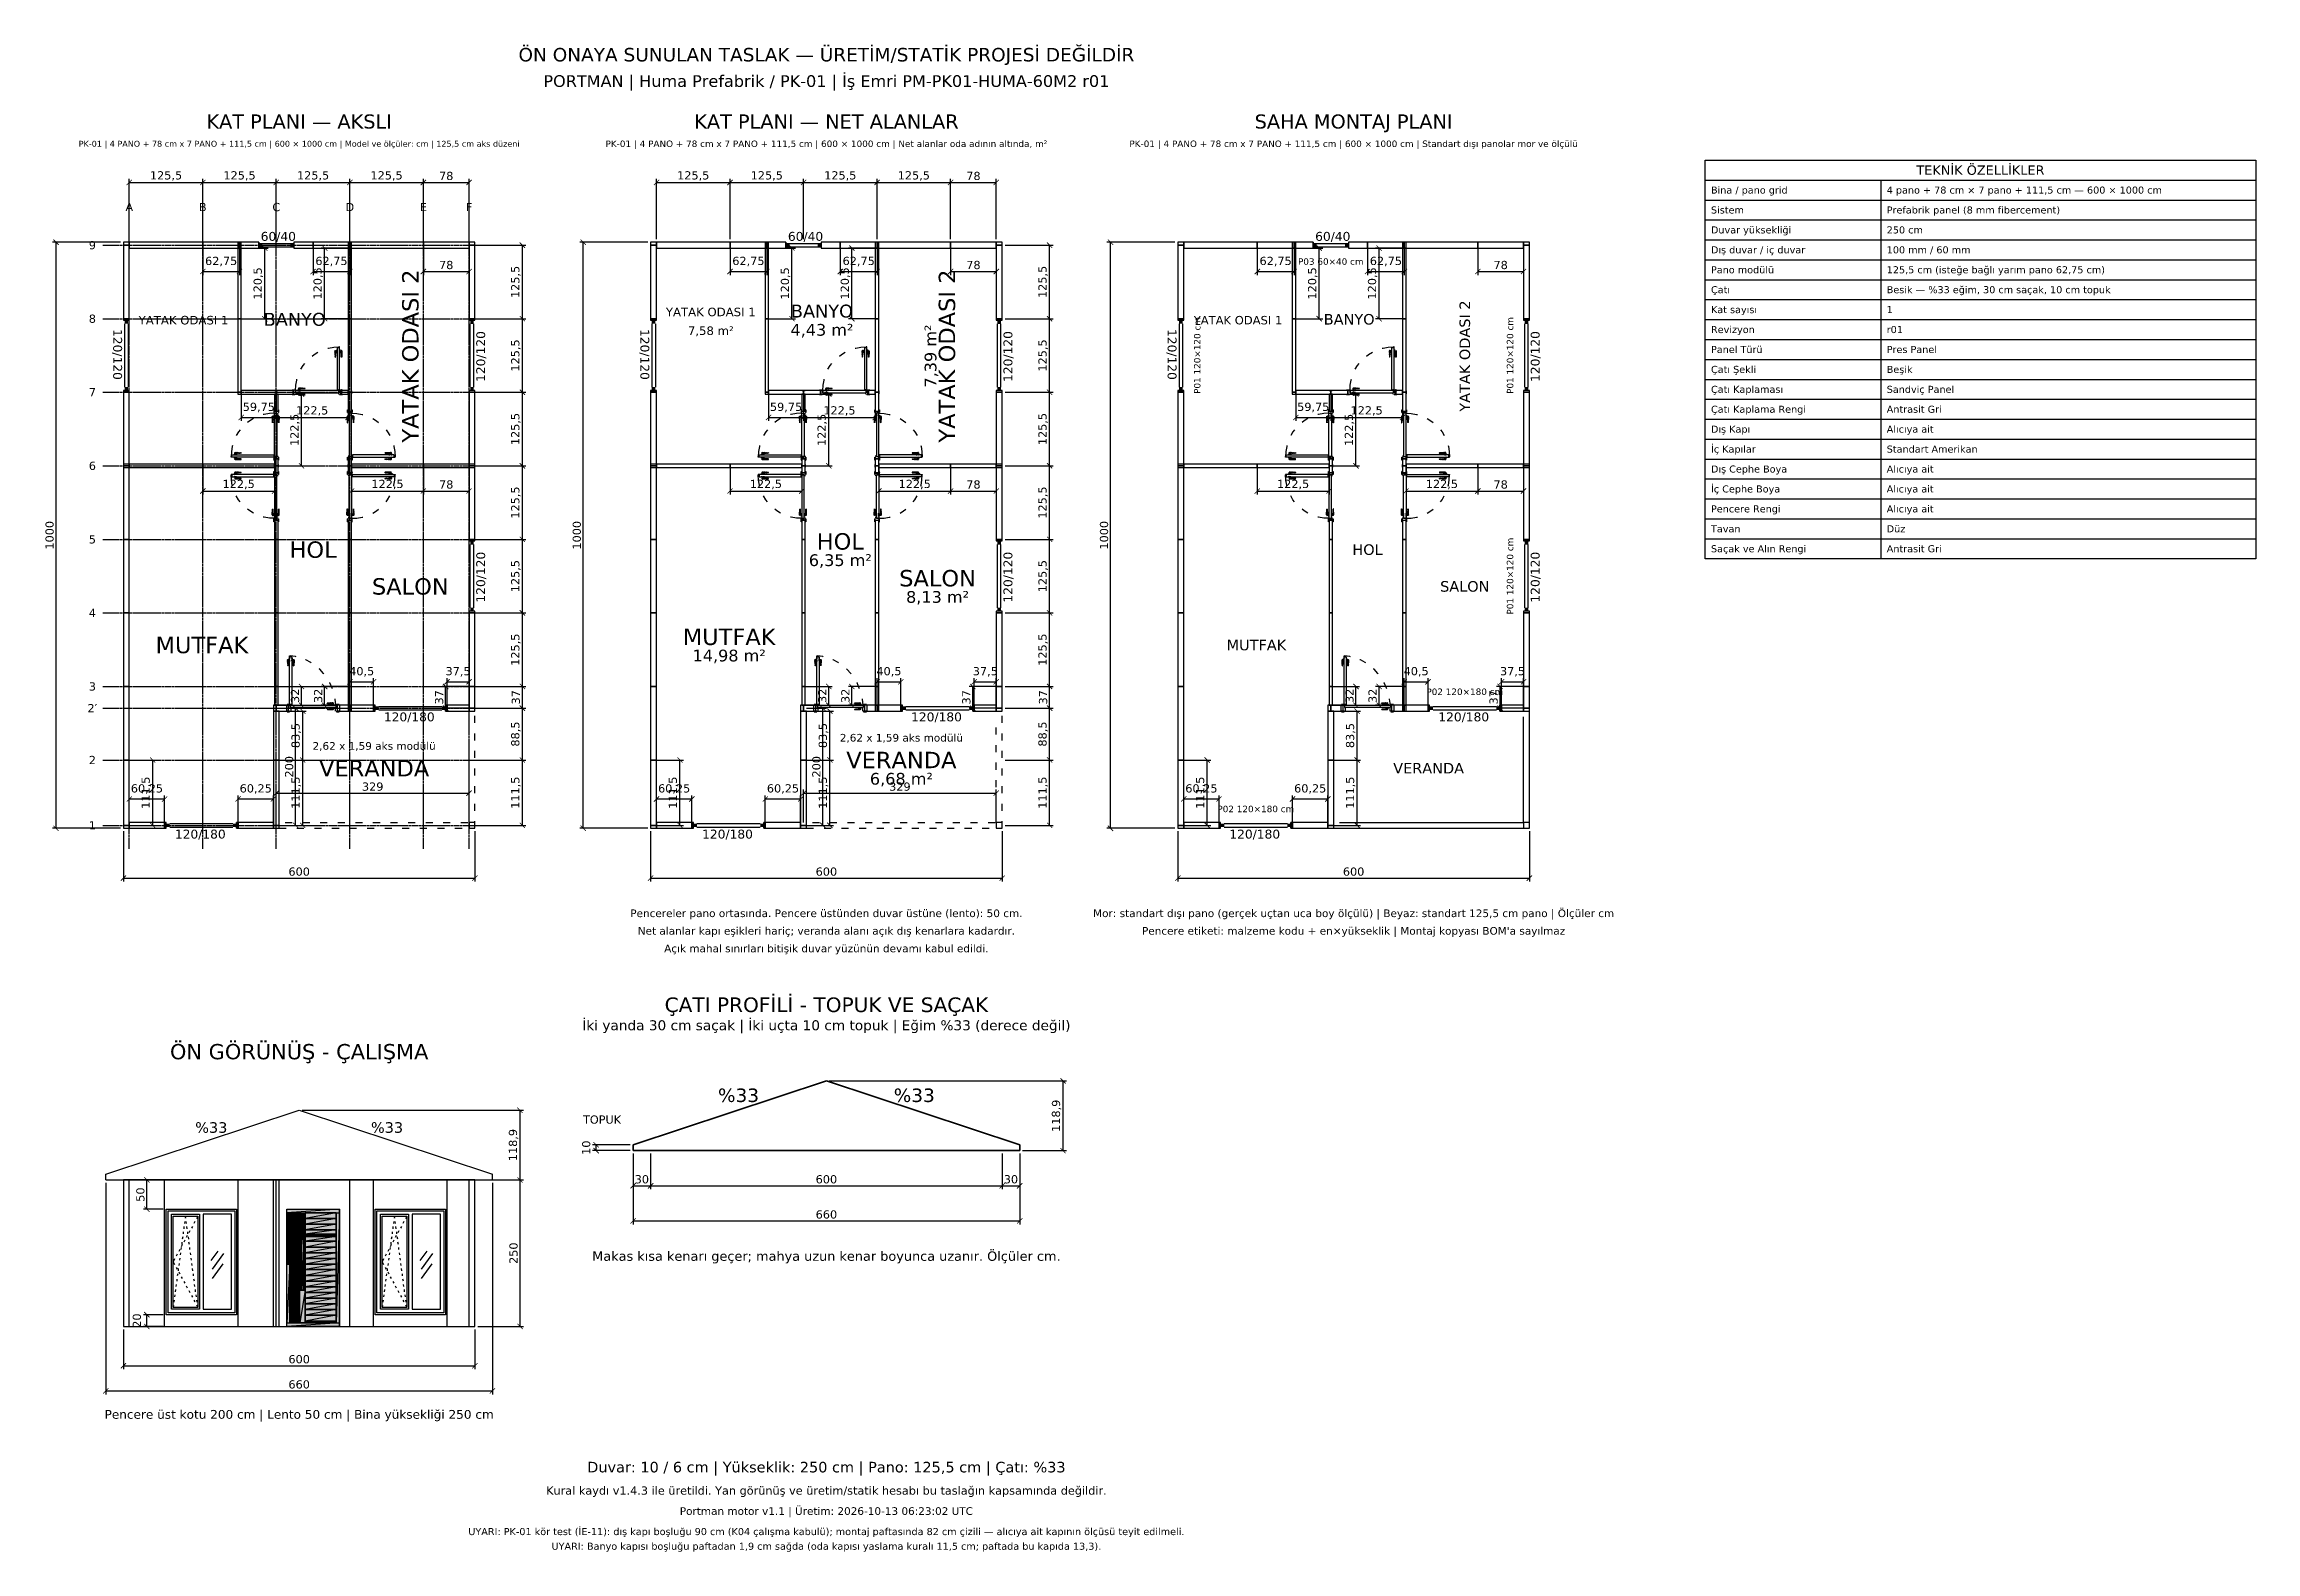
# Model space of a CAD drawing. Header units: centimetres. Extents: x -135 to 3640, y -1234 to 1338.
import ezdxf
from ezdxf.enums import TextEntityAlignment as Align

# ---------------------------------------------------------------- set-up
doc = ezdxf.new("R2010")
doc.units = ezdxf.units.CM
doc.linetypes.add('CENTER', pattern=[5.08, 3.175, -0.635, 0.635, -0.635])
doc.linetypes.add('VERANDA_KESIK', pattern=[30, 12, -18])
for name, color, linetype in [('AKS', 4, 'CENTER'), ('AKS_YAZI', 4, 'Continuous'), ('CATI_GORUNUS', 7, 'Continuous'), ('CATI_OLCU', 4, 'Continuous'), ('CATI_YAZI', 7, 'Continuous'), ('DIS_DUVAR_100', 30, 'Continuous'), ('DIS_UCLU_H_100', 3, 'Continuous'), ('IC_DUVAR_60', 30, 'Continuous'), ('IC_KAPILAR', 7, 'Continuous'), ('IC_UCLU_H_60', 3, 'Continuous'), ('KOSE_PROFIL_100', 8, 'Continuous'), ('KOSE_PROFIL_60', 8, 'Continuous'), ('MONTAJ_OZEL_OLCU', 6, 'Continuous'), ('MONTAJ_OZEL_PANO', 6, 'Continuous'), ('MONTAJ_STANDART', 7, 'Continuous'), ('MONTAJ_YAZI', 4, 'Continuous'), ('ODA_ADLARI', 7, 'Continuous'), ('OLCULER', 7, 'Continuous'), ('ON_CATI', 7, 'Continuous'), ('ON_DERZ', 8, 'Continuous'), ('ON_DOGRAMA', 4, 'Continuous'), ('ON_GORUNUS', 7, 'Continuous'), ('ON_OLCU', 4, 'Continuous'), ('ON_TOPUK', 1, 'Continuous'), ('ON_YAZI', 7, 'Continuous'), ('OZEL_PANEL_OLCU_CM', 3, 'Continuous'), ('OZELLIK_TABLOSU', 7, 'Continuous'), ('PENCERE', 10, 'Continuous'), ('PORTMAN_INFO', 7, 'Continuous'), ('VERANDA_DIKME', 1, 'Continuous'), ('VERANDA_PROFIL_100', 1, 'VERANDA_KESIK')]:
    doc.layers.add(name, color=color, linetype=linetype)
doc.styles.add('PORTMAN', font='DejaVuSans.ttf')
doc.styles.get("Standard").update_dxf_attribs({"font": 'DejaVuSans.ttf'})
doc.dimstyles.new('PORTMAN', dxfattribs={"dimtxt": 14, "dimasz": 9, "dimexe": 6, "dimexo": 5, "dimgap": 4, "dimtad": 1, "dimtxsty": 'PORTMAN', "dimblk": 'ARCHTICK', "dimcen": 2.5, "dimazin": 3, "dimtfac": 0.5, "dimtmove": 2, "dimatfit": 3})

msp = doc.modelspace()

# ---------------------------------------------------------------- texts
at = {"layer": 'AKS_YAZI', "style": 'PORTMAN'}
for s, p in [('A', (10, 1060)), ('B', (135.5, 1060)), ('C', (261, 1060)), ('D', (386.5, 1060)), ('E', (512, 1060)), ('F', (590, 1060)), ('9', (-53, 995)), ('8', (-53, 869.5)), ('7', (-53, 744)), ('6', (-53, 618.5)), ('5', (-53, 493)), ('4', (-53, 367.5)), ('3', (-53, 242)), ('2′', (-53, 205)), ('2', (-53, 116.5)), ('1', (-53, 5))]:
    msp.add_text(s, height=14, dxfattribs=at).set_placement(p, align=Align.MIDDLE_CENTER)
at = {"layer": 'CATI_YAZI', "style": 'PORTMAN'}
for s, height, p in [('ÇATI PROFİLİ - TOPUK VE SAÇAK', 25, (1200, -301.1)), ('İki yanda 30 cm saçak | İki uçta 10 cm topuk | Eğim %33 (derece değil)', 17, (1200, -336.1)), ('%33', 23, (1050, -455.55)), ('%33', 23, (1350, -455.55)), ('TOPUK', 14, (817, -497)), ('Makas kısa kenarı geçer; mahya uzun kenar boyunca uzanır. Ölçüler cm.', 16, (1200, -730))]:
    msp.add_text(s, height=height, dxfattribs=at).set_placement(p, align=Align.MIDDLE_CENTER)
at = {"layer": 'MONTAJ_YAZI', "style": 'PORTMAN'}
for s, height, p in [('P03 60×40 cm', 11, (2061, 967)), ('YATAK ODASI 1', 14.32643, (1902.625, 867)), ('BANYO', 18, (2092.375, 868.5)), ('HOL', 18, (2123.75, 475.5)), ('SALON', 18, (2289.75, 412.75)), ('MUTFAK', 18, (1934, 312.75)), ('P02 120×180 cm', 11, (2289.75, 233)), ('VERANDA', 18, (2228, 102.5)), ('P02 120×180 cm', 11, (1933, 33)), ('Mor: standart dışı pano (gerçek uçtan uca boy ölçülü) | Beyaz: standart 125,5 cm pano | Ölçüler cm', 13, (2100, -145)), ("Pencere etiketi: malzeme kodu + en×yükseklik | Montaj kopyası BOM'a sayılmaz", 13, (2100, -175))]:
    msp.add_text(s, height=height, dxfattribs=at).set_placement(p, align=Align.MIDDLE_CENTER)
for s, height, p in [('P01 120×120 cm', 11, (1833, 806.75)), ('YATAK ODASI 2', 18, (2289.75, 805.75)), ('P01 120×120 cm', 11, (2367, 806.75)), ('P01 120×120 cm', 11, (2367, 430.25))]:
    msp.add_text(s, height=height, rotation=90, dxfattribs=at).set_placement(p, align=Align.MIDDLE_CENTER)
at = {"layer": 'ODA_ADLARI', "style": 'PORTMAN'}
for s, height, p in [('KAT PLANI — AKSLI', 24, (300, 1206)), ('KAT PLANI — NET ALANLAR', 24, (1200, 1206)), ('SAHA MONTAJ PLANI', 24, (2100, 1206)), ('PK-01 | 4 PANO + 78 cm x 7 PANO + 111,5 cm | 600 × 1000 cm | Model ve ölçüler: cm | 125,5 cm aks düzeni', 10, (300, 1168)), ('PK-01 | 4 PANO + 78 cm x 7 PANO + 111,5 cm | 600 × 1000 cm | Net alanlar oda adının altında, m²', 11, (1200, 1168)), ('PK-01 | 4 PANO + 78 cm x 7 PANO + 111,5 cm | 600 × 1000 cm | Standart dışı panolar mor ve ölçülü', 11, (2100, 1168)), ('YATAK ODASI 1', 14.53636, (102.625, 867)), ('BANYO', 22, (292.375, 868.5)), ('YATAK ODASI 1', 14.53636, (1002.625, 881)), ('BANYO', 22, (1192.375, 882.5)), ('7,58 m²', 14.5364, (1002.625, 849)), ('4,43 m²', 20, (1192.375, 850.5)), ('HOL', 28, (1223.75, 489.5)), ('HOL', 28, (323.75, 475.5)), ('6,35 m²', 20, (1223.75, 457.5)), ('SALON', 28, (489.75, 412.75)), ('SALON', 28, (1389.75, 426.75)), ('8,13 m²', 20, (1389.75, 394.75)), ('MUTFAK', 28, (1034, 326.75)), ('MUTFAK', 28, (134, 312.75)), ('14,98 m²', 20, (1034, 294.75)), ('2,62 x 1,59 aks modülü', 13, (1328, 154.5)), ('2,62 x 1,59 aks modülü', 13, (428, 140.5)), ('VERANDA', 28, (428, 102.5)), ('VERANDA', 28, (1328, 116.5)), ('6,68 m²', 20, (1328, 84.5)), ('Pencereler pano ortasında. Pencere üstünden duvar üstüne (lento): 50 cm.', 13, (1200, -145)), ('Net alanlar kapı eşikleri hariç; veranda alanı açık dış kenarlara kadardır.', 13, (1200, -175)), ('Açık mahal sınırları bitişik duvar yüzünün devamı kabul edildi.', 13, (1200, -205))]:
    msp.add_text(s, height=height, dxfattribs=at).set_placement(p, align=Align.MIDDLE_CENTER)
for s, height, p in [('YATAK ODASI 2', 28, (489.75, 805.75)), ('YATAK ODASI 2', 28, (1405.75, 805.75)), ('7,39 m²', 20, (1377.75, 805.75))]:
    msp.add_text(s, height=height, rotation=90, dxfattribs=at).set_placement(p, align=Align.MIDDLE_CENTER)
at = {"layer": 'ON_YAZI', "style": 'PORTMAN'}
for s, height, p in [('ÖN GÖRÜNÜŞ - ÇALIŞMA', 26, (300, -381.1)), ('%33', 18, (150, -510.55)), ('%33', 18, (450, -510.55)), ('Pencere üst kotu 200 cm | Lento 50 cm | Bina yüksekliği 250 cm', 15, (300, -1000))]:
    msp.add_text(s, height=height, dxfattribs=at).set_placement(p, align=Align.MIDDLE_CENTER)
at = {"layer": 'OZELLIK_TABLOSU', "style": 'PORTMAN'}
msp.add_text('TEKNİK ÖZELLİKLER', height=16, dxfattribs=at).set_placement((3170, 1123), align=Align.MIDDLE_CENTER)
for s, p in [('Bina / pano grid', (2710, 1089)), ('4 pano + 78 cm × 7 pano + 111,5 cm — 600 × 1000 cm', (3010, 1089)), ('Sistem', (2710, 1055)), ('Prefabrik panel (8 mm fibercement)', (3010, 1055)), ('Duvar yüksekliği', (2710, 1021)), ('250 cm', (3010, 1021)), ('Dış duvar / iç duvar', (2710, 987)), ('100 mm / 60 mm', (3010, 987)), ('Pano modülü', (2710, 953)), ('125,5 cm (isteğe bağlı yarım pano 62,75 cm)', (3010, 953)), ('Çatı', (2710, 919)), ('Besik — %33 eğim, 30 cm saçak, 10 cm topuk', (3010, 919)), ('Kat sayısı', (2710, 885)), ('1', (3010, 885)), ('Revizyon', (2710, 851)), ('r01', (3010, 851)), ('Panel Türü', (2710, 817)), ('Pres Panel', (3010, 817)), ('Çatı Şekli', (2710, 783)), ('Çatı Kaplaması', (2710, 749)), ('Sandviç Panel', (3010, 749)), ('Beşik', (3010, 783)), ('Çatı Kaplama Rengi', (2710, 715)), ('Antrasit Gri', (3010, 715)), ('Dış Kapı', (2710, 681)), ('Alıcıya ait', (3010, 681)), ('İç Kapılar', (2710, 647)), ('Standart Amerikan', (3010, 647)), ('Dış Cephe Boya', (2710, 613)), ('Alıcıya ait', (3010, 613)), ('İç Cephe Boya', (2710, 579)), ('Alıcıya ait', (3010, 579)), ('Pencere Rengi', (2710, 545)), ('Alıcıya ait', (3010, 545)), ('Tavan', (2710, 511)), ('Düz', (3010, 511)), ('Saçak ve Alın Rengi', (2710, 477)), ('Antrasit Gri', (3010, 477))]:
    msp.add_text(s, height=12, dxfattribs=at).set_placement(p, align=Align.MIDDLE_LEFT)
at = {"layer": 'PORTMAN_INFO', "style": 'PORTMAN'}
for s, height, p in [('ÖN ONAYA SUNULAN TASLAK — ÜRETİM/STATİK PROJESİ DEĞİLDİR', 23, (1200, 1320)), ('PORTMAN | Huma Prefabrik / PK-01 | İş Emri PM-PK01-HUMA-60M2 r01', 20, (1200, 1275)), ('Duvar: 10 / 6 cm | Yükseklik: 250 cm | Pano: 125,5 cm | Çatı: %33', 18, (1200, -1090)), ('Kural kaydı v1.4.3 ile üretildi. Yan görünüş ve üretim/statik hesabı bu taslağın kapsamında değildir.', 14, (1200, -1130)), ('Portman motor v1.1 | Üretim: 2026-10-13 06:23:02 UTC', 13, (1200, -1165)), ('UYARI: PK-01 kör test (İE-11): dış kapı boşluğu 90 cm (K04 çalışma kabulü); montaj paftasında 82 cm çizili — alıcıya ait kapının ölçüsü teyit edilmeli.', 12, (1200, -1200)), ('UYARI: Banyo kapısı boşluğu paftadan 1,9 cm sağda (oda kapısı yaslama kuralı 11,5 cm; paftada bu kapıda 13,3).', 12, (1200, -1225))]:
    msp.add_text(s, height=height, dxfattribs=at).set_placement(p, align=Align.MIDDLE_CENTER)

# ---------------------------------------------------------------- blocks, each defined once
blk = doc.blocks.new('BOM_D01_1255p0_DIS_DOLU')
blk.add_lwpolyline([(0, 0), (10, 0), (10, 125.5), (0, 125.5)], close=True)
blk = doc.blocks.new('BOM_D06_627p5_DIS_DOLU')
blk.add_lwpolyline([(0, 0), (10, 0), (10, 62.75), (0, 62.75)], close=True)
blk = doc.blocks.new('kaynak-pencere-6040')
at = {"layer": 'PENCERE', "color": 1}
for p, q in [((53375.9, 7992.3), (53385.9, 7992.3)), ((53377.9, 7932.3), (53377.9, 7992.3)), ((53383.9, 7932.3), (53383.9, 7992.3)), ((53375.9, 7932.3), (53385.9, 7932.3))]:
    blk.add_line(p, q, dxfattribs=at)
for points in [[(53377.9, 7992.3), (53377.9, 7986.3), (53383.9, 7992.3), (53383.9, 7986.3)], [(53377.9, 7932.3), (53377.9, 7938.3), (53383.9, 7932.3), (53383.9, 7938.3)]]:
    blk.add_solid(points, dxfattribs=at)
at = {"layer": 'PENCERE', "color": 0, "lineweight": 25}
blk.add_text('60/40', height=15.22, rotation=90, dxfattribs=at).set_placement((53373.5, 7935.6))
blk = doc.blocks.new('BOM_P03_PENCERE_600x400')
at = {"layer": 'PENCERE'}
blk.add_blockref('kaynak-pencere-6040', (0, 0), dxfattribs=at)
blk = doc.blocks.new('BOM_D04_1255p0_DIS_P03')
for points in [[(0, 92.75), (10, 92.75), (10, 125.5), (0, 125.5)], [(0, 0), (10, 0), (10, 32.75), (0, 32.75)]]:
    blk.add_lwpolyline(points, close=True)
at = {"layer": 'PENCERE'}
blk.add_blockref('BOM_P03_PENCERE_600x400', (-53375.862, -7899.528), dxfattribs=at)
blk = doc.blocks.new('BOM_D09_780p0_DIS_DOLU')
blk.add_lwpolyline([(0, 0), (10, 0), (10, 78), (0, 78)], close=True)
blk = doc.blocks.new('BOM_I03_597p5_IC_DOLU')
blk.add_lwpolyline([(0, 0), (6, 0), (6, 59.75), (0, 59.75)], close=True)
blk = doc.blocks.new('kaynak-ic-kapi')
at = {"color": 133, "linetype": 'Continuous', "lineweight": 25, "true_color": 0x6ec1dd}
for p, q in [((54320.5, 7985.9), (54320.8, 7986.7)), ((54320.8, 7985.9), (54320.5, 7986.1)), ((54321.3, 7986.1), (54320.5, 7986.1)), ((54320.5, 7985.9), (54320.5, 7985.9)), ((54320.5, 7985.9), (54320.5, 7985.9)), ((54320.8, 7985.9), (54320.5, 7985.6)), ((54320.5, 7985.9), (54321.1, 7985)), ((54321.3, 7985.6), (54320.5, 7985.6)), ((54320.5, 7985.6), (54320.8, 7976)), ((54320.8, 7985), (54320.5, 7984.7)), ((54320.5, 7985), (54320.5, 7984.7)), ((54320.8, 7984.7), (54320.5, 7984.7)), ((54320.5, 7984.4), (54320.8, 7984.4)), ((54321.1, 7984.4), (54320.5, 7983.6)), ((54320.8, 7984.2), (54320.5, 7984.4)), ((54320.8, 7984.4), (54320.5, 7984.4)), ((54320.5, 7984.2), (54320.5, 7984.4)), ((54320.5, 7983.3), (54321.1, 7984.2)), ((54320.5, 7983.3), (54321.6, 7983.3)), ((54320.5, 7983.3), (54320.5, 7983.3)), ((54320.8, 7983.3), (54320.5, 7983.3)), ((54320.8, 7983.3), (54320.5, 7983)), ((54321.3, 7983.3), (54320.5, 7983.3)), ((54320.5, 7983), (54320.5, 7983)), ((54321.3, 7983), (54320.5, 7983)), ((54320.5, 7983), (54321.1, 7982.5)), ((54320.8, 7982.5), (54320.5, 7982.2)), ((54320.8, 7982.2), (54320.5, 7982.2)), ((54320.5, 7982.2), (54320.5, 7982.2)), ((54320.5, 7981.9), (54320.8, 7981.9)), ((54320.8, 7981.3), (54320.5, 7981.6)), ((54320.8, 7981.6), (54320.5, 7981.6)), ((54320.5, 7981.6), (54320.5, 7981.6)), ((54320.5, 7980.8), (54321.1, 7981.3)), ((54320.8, 7980.5), (54320.5, 7980.8)), ((54321.3, 7980.8), (54320.5, 7980.8)), ((54320.5, 7980.5), (54321.6, 7980.5)), ((54320.8, 7980.5), (54320.5, 7980.5)), ((54321.3, 7980.5), (54320.5, 7980.5)), ((54320.8, 7984.7), (54321.3, 7985.6)), ((54320.8, 7985), (54321.1, 7985)), ((54320.8, 7984.4), (54320.8, 7984.7)), ((54321.1, 7984.7), (54320.8, 7984.7)), ((54320.8, 7984.4), (54320.8, 7984.4)), ((54321.1, 7984.4), (54320.8, 7984.2)), ((54320.8, 7984.2), (54321.1, 7984.2)), ((54320.8, 7984.2), (54321.3, 7983.3)), ((54320.8, 7982.2), (54321.3, 7983)), ((54320.8, 7982.5), (54321.1, 7982.5)), ((54320.8, 7981.9), (54320.8, 7982.2)), ((54321.1, 7981.9), (54320.8, 7982.2)), ((54320.8, 7981.9), (54320.8, 7981.6)), ((54321.1, 7981.9), (54320.8, 7981.6)), ((54320.8, 7981.6), (54321.3, 7980.8)), ((54320.8, 7981.3), (54321.1, 7981.3)), ((54320.8, 7979.6), (54321.3, 7980.5)), ((54320.8, 7980.2), (54321.1, 7979.6)), ((54321.1, 7979.4), (54320.8, 7979.6)), ((54321.1, 7979.4), (54320.8, 7979.6)), ((54320.8, 7979.6), (54320.8, 7979.6)), ((54320.8, 7979.6), (54321.1, 7979.6)), ((54320.8, 7979.4), (54320.8, 7979.4)), ((54320.8, 7979.4), (54320.8, 7979.4)), ((54320.8, 7979.4), (54320.8, 7979.1)), ((54320.8, 7979.4), (54320.8, 7979.4)), ((54321.1, 7979.1), (54320.8, 7978.8)), ((54320.8, 7979.1), (54320.8, 7979.1)), ((54320.8, 7978.8), (54321.1, 7978.8)), ((54320.8, 7978.5), (54321.1, 7978.8)), ((54320.8, 7978.8), (54321.3, 7978.2)), ((54321.3, 7978.2), (54320.8, 7978.2)), ((54320.8, 7978), (54321.6, 7978)), ((54321.3, 7977.7), (54320.8, 7977.7)), ((54320.8, 7976.8), (54321.3, 7977.7)), ((54320.8, 7977.4), (54321.1, 7977.1)), ((54320.8, 7977.1), (54321.1, 7977.1)), ((54321.1, 7976.8), (54320.8, 7976.8)), ((54320.8, 7976.5), (54320.8, 7976.5)), ((54321.1, 7976.5), (54320.8, 7976.3)), ((54320.8, 7976.5), (54320.8, 7976.5)), ((54320.8, 7976.5), (54320.8, 7976.5)), ((54321.1, 7976.5), (54320.8, 7976.3)), ((54320.8, 7976.3), (54321.1, 7976.3)), ((54320.8, 7976), (54321.1, 7976.3)), ((54320.8, 7976.3), (54321.3, 7975.7)), ((54321.1, 7986.7), (54321.3, 7986.1)), ((54321.6, 7985.9), (54321.1, 7984.7)), ((54321.1, 7984.7), (54321.3, 7984.7)), ((54321.1, 7984.4), (54321.9, 7984.4)), ((54321.1, 7984.4), (54321.3, 7984.4)), ((54321.1, 7981.9), (54321.6, 7981.9)), ((54321.1, 7981.9), (54321.3, 7981.9)), ((54321.1, 7981.9), (54321.3, 7981.9)), ((54321.1, 7979.4), (54321.6, 7979.4)), ((54321.1, 7979.4), (54321.3, 7979.4)), ((54321.6, 7978.2), (54321.1, 7979.1)), ((54321.1, 7979.1), (54321.3, 7979.1)), ((54321.6, 7977.7), (54321.1, 7976.8)), ((54321.1, 7976.8), (54321.3, 7976.8)), ((54321.1, 7976.5), (54321.3, 7976.5)), ((54321.1, 7976.5), (54321.3, 7976.5)), ((54321.1, 7976), (54321.1, 7976)), ((54321.1, 7975.7), (54321.3, 7975.7)), ((54321.6, 7985.9), (54321.3, 7986.7)), ((54321.3, 7986.7), (54321.6, 7986.4)), ((54323.6, 7986.7), (54321.3, 7986.7)), ((54321.3, 7986.4), (54321.3, 7986.1)), ((54321.3, 7986.4), (54321.6, 7986.4)), ((54321.6, 7985.9), (54321.3, 7986.1)), ((54321.6, 7985.9), (54321.3, 7985.6)), ((54321.3, 7985.3), (54321.3, 7985.6)), ((54321.3, 7985.3), (54321.6, 7985.3)), ((54321.3, 7984.7), (54321.6, 7985.3)), ((54321.3, 7984.4), (54321.3, 7984.7)), ((54322.2, 7984.7), (54321.3, 7984.7)), ((54321.3, 7984.4), (54321.3, 7984.4)), ((54321.9, 7984.4), (54321.3, 7984.4)), ((54321.3, 7984.4), (54321.6, 7983.6)), ((54321.3, 7976), (54321.9, 7984.4)), ((54321.3, 7983.6), (54321.3, 7983.3)), ((54321.3, 7983.6), (54321.6, 7983.6)), ((54321.6, 7983.3), (54321.3, 7983.3)), ((54321.6, 7983.3), (54321.3, 7983)), ((54321.3, 7982.7), (54321.3, 7983)), ((54321.3, 7982.7), (54321.6, 7982.7)), ((54321.3, 7981.9), (54321.6, 7982.7)), ((54321.3, 7981.9), (54321.3, 7982.2)), ((54321.6, 7982.2), (54321.3, 7982.2)), ((54321.3, 7981.9), (54321.3, 7981.6)), ((54321.3, 7981.9), (54321.6, 7981.1)), ((54321.6, 7981.6), (54321.3, 7981.6)), ((54321.3, 7981.1), (54321.3, 7980.8)), ((54321.3, 7981.1), (54321.6, 7981.1)), ((54321.6, 7980.5), (54321.3, 7980.8)), ((54321.6, 7980.5), (54321.3, 7980.5)), ((54321.3, 7980.2), (54321.3, 7980.5)), ((54321.3, 7980.2), (54321.6, 7980.2)), ((54321.3, 7979.4), (54321.6, 7979.9)), ((54321.3, 7979.4), (54321.3, 7979.4)), ((54321.3, 7979.4), (54321.3, 7979.1)), ((54321.6, 7979.4), (54321.3, 7979.4)), ((54321.6, 7979.1), (54321.3, 7979.1)), ((54321.3, 7979.1), (54321.6, 7978.5)), ((54321.6, 7978), (54321.3, 7978.2)), ((54321.3, 7978.2), (54321.3, 7978.2)), ((54321.3, 7978.2), (54321.6, 7978.2)), ((54321.6, 7978), (54321.3, 7977.7)), ((54321.3, 7977.4), (54321.3, 7977.7)), ((54321.3, 7977.4), (54321.6, 7977.4)), ((54321.3, 7976.8), (54321.6, 7977.1)), ((54321.3, 7976.5), (54321.3, 7976.8)), ((54321.6, 7976.8), (54321.3, 7976.8)), ((54321.3, 7976.5), (54321.3, 7976.3)), ((54321.3, 7976.5), (54321.3, 7976.3)), ((54321.3, 7976.3), (54321.3, 7976.3)), ((54321.3, 7976), (54321.3, 7976)), ((54321.6, 7986.1), (54321.9, 7986.7)), ((54321.9, 7985.9), (54321.6, 7986.1)), ((54321.9, 7985.9), (54321.6, 7985.6)), ((54321.6, 7985.6), (54322.2, 7984.7)), ((54321.6, 7983.6), (54321.9, 7983.9)), ((54321.9, 7983.3), (54321.6, 7983.6)), ((54321.6, 7983), (54321.6, 7982.7)), ((54321.6, 7982.7), (54321.6, 7982.7)), ((54321.6, 7980.8), (54321.6, 7981.1)), ((54321.6, 7980.8), (54321.6, 7980.8)), ((54322.2, 7986.7), (54321.9, 7985.9)), ((54321.9, 7985.9), (54322.5, 7986.7)), ((54322.5, 7984.7), (54321.9, 7985.9)), ((54321.9, 7985.9), (54321.9, 7985.9)), ((54321.9, 7985.9), (54321.9, 7985.9)), ((54321.9, 7985.9), (54322.5, 7985)), ((54323.6, 7984.7), (54321.9, 7984.7)), ((54321.9, 7984.4), (54321.9, 7984.4)), ((54322.2, 7986.7), (54322.2, 7986.7)), ((54322.2, 7986.7), (54322.5, 7986.7)), ((54322.2, 7985.9), (54322.2, 7986.1)), ((54323, 7986.1), (54322.2, 7986.1)), ((54322.2, 7985.9), (54322.2, 7985.6)), ((54323, 7985.6), (54322.2, 7985.6)), ((54322.2, 7985), (54322.2, 7984.7)), ((54322.2, 7985), (54322.5, 7985)), ((54322.2, 7984.7), (54322.2, 7984.7)), ((54322.5, 7986.7), (54322.8, 7986.1)), ((54322.5, 7984.7), (54322.8, 7985.6)), ((54322.5, 7984.7), (54322.5, 7984.7)), ((54323, 7986.4), (54322.8, 7986.1)), ((54323, 7985.3), (54322.8, 7985.6)), ((54322.8, 7984.7), (54323.3, 7985.3)), ((54322.8, 7984.7), (54322.8, 7984.7)), ((54323.6, 7984.7), (54322.8, 7984.7)), ((54323, 7986.7), (54323.3, 7986.4)), ((54323, 7986.4), (54323.3, 7986.4)), ((54323, 7985.9), (54323, 7986.1)), ((54323, 7985.9), (54323, 7985.6)), ((54323, 7985.3), (54323.3, 7985.3)), ((54323.3, 7986.1), (54323.6, 7986.7)), ((54323.3, 7985.9), (54323.3, 7986.1)), ((54323.3, 7985.9), (54323.6, 7985.9)), ((54323.3, 7985.9), (54323.6, 7985.9)), ((54323.3, 7985.9), (54323.3, 7985.6)), ((54323.3, 7985.9), (54323.6, 7985.9)), ((54323.3, 7985.6), (54323.6, 7984.7)), ((54323.6, 7987.3), (54323.9, 7987.3)), ((54323.9, 7986.7), (54323.6, 7987)), ((54323.9, 7987), (54323.6, 7987)), ((54323.6, 7987), (54323.6, 7987)), ((54323.6, 7987), (54323.6, 7984.4)), ((54323.9, 7985.9), (54323.6, 7986.1)), ((54323.9, 7986.1), (54323.6, 7986.1)), ((54323.6, 7985.9), (54323.9, 7985.9)), ((54323.9, 7985.9), (54323.6, 7985.6)), ((54323.6, 7985.9), (54323.6, 7985.6)), ((54323.9, 7985.6), (54323.6, 7985.6)), ((54323.6, 7985.6), (54323.9, 7985.3)), ((54323.9, 7985), (54323.6, 7984.7)), ((54323.9, 7984.7), (54323.6, 7984.7)), ((54323.6, 7984.7), (54323.6, 7984.7)), ((54323.6, 7984.4), (54323.9, 7984.4)), ((54323.9, 7984.4), (54323.6, 7984.4)), ((54324.4, 7988.7), (54323.9, 7988.7)), ((54323.9, 7988.7), (54323.9, 7982.7)), ((54324.4, 7988.7), (54323.9, 7988.7)), ((54323.9, 7988.4), (54324.4, 7988.4)), ((54324.4, 7988.4), (54323.9, 7988.4)), ((54323.9, 7987.5), (54324.4, 7988.4)), ((54323.9, 7987.8), (54323.9, 7987.5)), ((54324.2, 7987.3), (54323.9, 7987.5)), ((54323.9, 7987.5), (54323.9, 7987.5)), ((54323.9, 7987.3), (54323.9, 7987.3)), ((54323.9, 7987.3), (54324.4, 7987.3)), ((54323.9, 7987.3), (54323.9, 7987)), ((54323.9, 7987.3), (54323.9, 7987.3)), ((54323.9, 7987.3), (54323.9, 7987)), ((54323.9, 7987.3), (54323.9, 7987.3)), ((54324.2, 7987), (54323.9, 7987)), ((54323.9, 7987), (54324.4, 7986.1)), ((54323.9, 7987), (54323.9, 7987)), ((54323.9, 7986.7), (54323.9, 7986.7)), ((54323.9, 7986.4), (54323.9, 7986.7)), ((54324.4, 7986.1), (54323.9, 7986.1)), ((54323.9, 7985.9), (54324.4, 7985.9)), ((54324.4, 7985.6), (54323.9, 7985.6)), ((54323.9, 7984.7), (54324.4, 7985.6)), ((54323.9, 7985.3), (54323.9, 7985)), ((54323.9, 7985), (54323.9, 7985)), ((54323.9, 7984.4), (54323.9, 7984.7)), ((54323.9, 7984.4), (54323.9, 7984.7)), ((54324.2, 7984.7), (54323.9, 7984.7)), ((54323.9, 7984.4), (54324.4, 7984.4)), ((54323.9, 7984.4), (54323.9, 7984.4)), ((54323.9, 7984.4), (54323.9, 7984.2)), ((54323.9, 7984.4), (54323.9, 7984.4)), ((54324.2, 7984.4), (54323.9, 7984.2)), ((54323.9, 7984.4), (54323.9, 7984.4)), ((54323.9, 7984.2), (54323.9, 7984.2)), ((54323.9, 7983.9), (54323.9, 7984.2)), ((54323.9, 7984.2), (54324.4, 7983.3)), ((54323.9, 7984.2), (54323.9, 7984.2)), ((54323.9, 7983.3), (54324.4, 7983.3)), ((54324.4, 7983.3), (54323.9, 7983.3)), ((54324.4, 7983), (54323.9, 7983)), ((54324.4, 7982.7), (54323.9, 7982.7)), ((54324.4, 7987.8), (54324.2, 7987.3)), ((54324.2, 7987.3), (54324.4, 7987.3)), ((54324.4, 7986.4), (54324.2, 7987)), ((54324.2, 7987), (54324.4, 7987)), ((54324.4, 7985.3), (54324.2, 7984.7)), ((54324.2, 7984.7), (54324.4, 7984.7)), ((54324.4, 7983.9), (54324.2, 7984.4)), ((54324.2, 7984.4), (54324.4, 7984.4)), ((54324.2, 7982.7), (54324.4, 7983)), ((54324.4, 7991.8), (54324.4, 7920.2)), ((54324.4, 7988.7), (54324.4, 7988.7)), ((54324.4, 7988.7), (54324.4, 7988.7)), ((54324.4, 7988.4), (54324.4, 7988.4)), ((54324.4, 7987.3), (54324.4, 7987.5)), ((54324.4, 7987.3), (54324.4, 7987.3)), ((54324.4, 7987.3), (54324.4, 7987.3)), ((54324.4, 7987), (54324.4, 7987)), ((54324.4, 7987), (54324.4, 7987)), ((54324.4, 7987), (54324.4, 7987)), ((54324.4, 7986.1), (54324.4, 7986.1)), ((54324.4, 7985.6), (54324.4, 7985.6)), ((54324.4, 7984.7), (54324.4, 7984.7)), ((54324.4, 7984.7), (54324.4, 7984.7)), ((54324.4, 7984.7), (54324.4, 7984.7)), ((54324.4, 7984.4), (54324.4, 7984.4)), ((54324.4, 7984.4), (54324.4, 7984.4)), ((54324.4, 7984.4), (54324.4, 7984.4)), ((54324.4, 7983.3), (54324.4, 7983.3)), ((54324.4, 7983), (54324.4, 7983)), ((54328.4, 7919), (54328.4, 7993.2)), ((54329, 7988.7), (54328.4, 7988.7)), ((54328.4, 7988.4), (54329, 7988.4)), ((54329, 7988.4), (54328.4, 7988.4)), ((54328.4, 7987.5), (54329, 7988.1)), ((54328.4, 7987.8), (54328.7, 7987.5)), ((54328.7, 7987.3), (54328.4, 7987.5)), ((54328.7, 7987.3), (54328.4, 7987.5)), ((54328.4, 7987.5), (54328.7, 7987.5)), ((54328.4, 7987.3), (54328.4, 7987.3)), ((54328.4, 7987.3), (54328.4, 7987.3)), ((54328.4, 7987.3), (54328.4, 7987)), ((54328.7, 7987), (54328.4, 7987)), ((54328.4, 7987), (54329, 7986.1)), ((54328.4, 7986.7), (54328.7, 7986.7)), ((54328.4, 7986.4), (54328.7, 7986.7)), ((54329, 7986.1), (54328.4, 7986.1)), ((54328.4, 7985.9), (54329, 7985.9)), ((54329, 7985.6), (54328.4, 7985.6)), ((54328.4, 7984.7), (54329, 7985.6)), ((54328.4, 7985.3), (54328.7, 7985)), ((54328.4, 7985), (54328.7, 7985)), ((54328.4, 7984.4), (54328.4, 7984.7)), ((54328.7, 7984.7), (54328.4, 7984.7)), ((54328.4, 7984.4), (54328.4, 7984.4)), ((54328.7, 7984.4), (54328.4, 7984.2)), ((54328.4, 7984.4), (54328.4, 7984.4)), ((54328.7, 7984.4), (54328.4, 7984.2)), ((54328.4, 7984.2), (54328.7, 7984.2)), ((54328.4, 7983.9), (54328.7, 7984.2)), ((54328.4, 7984.2), (54329, 7983.6)), ((54328.4, 7983.3), (54329, 7983.3)), ((54329, 7983.3), (54328.4, 7983.3)), ((54329, 7983), (54328.4, 7983)), ((54328.7, 7987.3), (54329, 7987.3)), ((54328.7, 7987.3), (54329, 7987.3)), ((54329, 7986.7), (54328.7, 7987)), ((54328.7, 7987), (54329, 7987)), ((54329, 7985), (54328.7, 7984.7)), ((54328.7, 7984.7), (54329, 7984.7)), ((54328.7, 7984.4), (54329, 7984.4)), ((54328.7, 7984.4), (54329, 7984.4)), ((54329, 7987.3), (54329.2, 7987.3)), ((54329, 7987.3), (54329, 7987.3)), ((54329, 7987.3), (54329, 7987)), ((54329, 7987.3), (54329, 7987.3)), ((54329, 7987), (54329, 7987)), ((54329.2, 7987), (54329, 7987)), ((54329, 7987), (54329.2, 7986.4)), ((54329, 7987), (54329, 7987)), ((54329, 7986.4), (54329, 7986.1)), ((54329, 7986.4), (54329.2, 7986.4)), ((54329.2, 7985.9), (54329, 7986.1)), ((54329, 7986.1), (54329, 7986.1)), ((54329, 7986.1), (54329, 7986.1)), ((54329, 7985.9), (54329.2, 7985.9)), ((54329.2, 7985.9), (54329, 7985.6)), ((54329.2, 7985.6), (54329, 7985)), ((54329, 7985.3), (54329, 7985.6)), ((54329, 7985.6), (54329, 7985.6)), ((54329, 7985.6), (54329, 7985.6)), ((54329, 7985.3), (54329.2, 7985.3)), ((54329, 7984.7), (54329.2, 7985.3)), ((54329, 7984.7), (54329, 7984.7)), ((54329, 7984.4), (54329, 7984.7)), ((54329.2, 7984.7), (54329, 7984.7)), ((54329, 7984.4), (54329.2, 7984.4)), ((54329, 7984.4), (54329, 7984.4)), ((54329, 7984.4), (54329, 7984.4)), ((54329.2, 7984.4), (54329, 7984.4)), ((54329, 7984.4), (54329, 7984.2)), ((54329, 7984.4), (54329, 7984.4)), ((54329, 7984.2), (54329, 7984.2)), ((54329, 7982.7), (54329, 7982.7)), ((54329.2, 7987), (54329.2, 7984.4)), ((54329.2, 7986.1), (54329.5, 7986.7)), ((54329.2, 7986.7), (54331.5, 7986.7)), ((54329.2, 7986.4), (54329.2, 7986.4)), ((54329.5, 7985.9), (54329.2, 7986.1)), ((54329.2, 7985.9), (54330.6, 7985.9)), ((54329.2, 7985.9), (54329.2, 7985.6)), ((54329.2, 7985.9), (54329.2, 7985.9)), ((54329.5, 7985.9), (54329.2, 7985.6)), ((54329.2, 7985.6), (54329.8, 7984.7)), ((54329.2, 7985.3), (54329.2, 7985.3)), ((54329.2, 7985.3), (54329.2, 7985.3)), ((54329.8, 7984.7), (54329.2, 7984.7)), ((54329.2, 7984.7), (54330.6, 7984.7)), ((54329.8, 7986.7), (54329.5, 7985.9)), ((54329.5, 7985.9), (54330.1, 7986.7)), ((54330.1, 7984.7), (54329.5, 7985.9)), ((54329.5, 7985.9), (54329.5, 7985.9)), ((54329.5, 7985.9), (54329.5, 7985.9)), ((54329.5, 7985.9), (54330.1, 7985)), ((54329.8, 7986.7), (54329.8, 7986.7)), ((54329.8, 7986.7), (54330.1, 7986.7)), ((54329.8, 7985.9), (54329.8, 7986.1)), ((54330.6, 7986.1), (54329.8, 7986.1)), ((54329.8, 7985.9), (54329.8, 7985.6)), ((54330.6, 7985.6), (54329.8, 7985.6)), ((54329.8, 7985), (54329.8, 7984.7)), ((54329.8, 7985), (54330.1, 7985)), ((54329.8, 7984.7), (54329.8, 7984.7)), ((54330.1, 7986.7), (54330.4, 7986.1)), ((54330.1, 7984.7), (54330.4, 7985.6)), ((54330.1, 7984.7), (54330.1, 7984.7)), ((54330.6, 7986.4), (54330.4, 7986.1)), ((54330.6, 7985.3), (54330.4, 7985.6)), ((54330.4, 7984.7), (54330.9, 7985.3)), ((54330.4, 7984.7), (54330.4, 7984.7)), ((54331.5, 7984.7), (54330.4, 7984.7)), ((54330.6, 7986.7), (54330.9, 7986.4)), ((54330.6, 7986.4), (54330.9, 7986.4)), ((54330.6, 7985.9), (54330.6, 7986.1)), ((54330.6, 7985.9), (54330.6, 7985.6)), ((54330.6, 7985.3), (54330.9, 7985.3)), ((54330.6, 7984.4), (54330.6, 7984.4)), ((54330.9, 7986.1), (54331.2, 7986.7)), ((54330.9, 7985.9), (54330.9, 7986.1)), ((54330.9, 7985.9), (54332.3, 7985.9)), ((54330.9, 7985.9), (54331.2, 7985.9)), ((54330.9, 7985.9), (54330.9, 7985.6)), ((54330.9, 7985.9), (54331.2, 7985.9)), ((54330.9, 7985.6), (54331.2, 7984.7)), ((54331.5, 7984.4), (54330.9, 7983.6)), ((54331.5, 7984.4), (54330.9, 7984.4)), ((54330.9, 7983.9), (54331.2, 7984.4)), ((54331.2, 7976), (54330.9, 7984.4)), ((54330.9, 7983.3), (54332.3, 7983.3)), ((54330.9, 7983.3), (54331.2, 7983.3)), ((54331.5, 7981.9), (54330.9, 7983)), ((54330.9, 7983), (54331.2, 7983)), ((54330.9, 7982.5), (54331.2, 7982.2)), ((54331.2, 7985.9), (54331.5, 7986.7)), ((54331.5, 7985.9), (54331.2, 7986.1)), ((54332.1, 7986.1), (54331.2, 7986.1)), ((54331.5, 7985.9), (54331.2, 7985.6)), ((54331.2, 7985.9), (54331.5, 7985)), ((54332.1, 7985.6), (54331.2, 7985.6)), ((54331.5, 7985), (54331.2, 7984.7)), ((54331.5, 7984.2), (54331.2, 7984.4)), ((54331.2, 7983.3), (54331.5, 7984.2)), ((54331.5, 7983.3), (54331.2, 7983.3)), ((54331.5, 7983.3), (54331.2, 7983)), ((54332.1, 7983.3), (54331.2, 7983.3)), ((54332.1, 7983), (54331.2, 7983)), ((54331.2, 7983), (54331.5, 7982.5)), ((54331.5, 7982.5), (54331.2, 7982.2)), ((54331.5, 7982.2), (54331.2, 7982.2)), ((54331.5, 7981.9), (54331.2, 7981.1)), ((54331.5, 7981.3), (54331.2, 7981.6)), ((54331.5, 7981.6), (54331.2, 7981.6)), ((54331.2, 7981.3), (54331.2, 7981.6)), ((54331.2, 7980.8), (54331.5, 7981.3)), ((54331.2, 7980.8), (54331.2, 7980.8)), ((54331.5, 7980.5), (54331.2, 7980.8)), ((54332.1, 7980.8), (54331.2, 7980.8)), ((54331.2, 7980.5), (54332.1, 7980.5)), ((54331.2, 7980.5), (54331.2, 7980.5)), ((54331.5, 7980.5), (54331.2, 7980.5)), ((54332.1, 7980.5), (54331.2, 7980.5)), ((54331.2, 7980.5), (54331.5, 7979.6)), ((54331.5, 7979.4), (54331.2, 7979.9)), ((54331.5, 7979.6), (54331.2, 7979.4)), ((54331.2, 7979.6), (54331.2, 7979.4)), ((54331.5, 7979.4), (54331.2, 7978.5)), ((54331.5, 7979.4), (54331.2, 7979.4)), ((54331.5, 7978.8), (54331.2, 7979.1)), ((54331.5, 7979.1), (54331.2, 7979.1)), ((54331.2, 7979.1), (54331.2, 7979.1)), ((54331.2, 7978.2), (54331.5, 7978.8)), ((54331.5, 7978), (54331.2, 7978.2)), ((54332.1, 7978.2), (54331.2, 7978.2)), ((54331.2, 7978), (54332.1, 7978)), ((54331.5, 7978), (54331.2, 7977.7)), ((54332.1, 7977.7), (54331.2, 7977.7)), ((54331.2, 7977.7), (54331.5, 7977.1)), ((54331.5, 7976.5), (54331.2, 7977.1)), ((54331.5, 7977.1), (54331.2, 7976.8)), ((54331.5, 7976.8), (54331.2, 7976.8)), ((54331.5, 7976.5), (54331.2, 7976)), ((54331.5, 7976.3), (54331.2, 7976.3)), ((54331.5, 7976.3), (54331.2, 7976.3)), ((54331.5, 7986.7), (54331.5, 7986.7)), ((54331.5, 7986.7), (54331.5, 7986.7)), ((54331.5, 7984.7), (54332.1, 7985.6)), ((54331.5, 7985), (54331.5, 7985)), ((54331.5, 7984.4), (54331.5, 7984.7)), ((54331.8, 7984.7), (54331.5, 7984.7)), ((54331.5, 7984.4), (54331.5, 7984.4)), ((54331.8, 7984.4), (54331.5, 7984.2)), ((54331.5, 7984.2), (54331.5, 7984.2)), ((54331.5, 7984.2), (54332.1, 7983.3)), ((54331.5, 7982.2), (54332.1, 7983)), ((54331.5, 7982.5), (54331.5, 7982.5)), ((54331.5, 7981.9), (54331.5, 7982.2)), ((54331.8, 7981.9), (54331.5, 7982.2)), ((54331.5, 7981.9), (54331.5, 7981.6)), ((54331.8, 7981.9), (54331.5, 7981.6)), ((54331.5, 7981.6), (54332.1, 7980.8)), ((54331.5, 7981.3), (54331.5, 7981.3)), ((54331.5, 7979.6), (54332.1, 7980.5)), ((54331.8, 7979.4), (54331.5, 7979.6)), ((54331.5, 7979.6), (54331.5, 7979.6)), ((54331.5, 7979.4), (54331.5, 7979.4)), ((54331.5, 7979.4), (54331.5, 7979.1)), ((54331.8, 7979.1), (54331.5, 7978.8)), ((54331.5, 7978.8), (54331.5, 7978.8)), ((54331.5, 7978.8), (54332.1, 7978.2)), ((54331.5, 7976.8), (54332.1, 7977.7)), ((54331.5, 7977.1), (54331.5, 7977.1)), ((54331.5, 7976.5), (54331.5, 7976.8)), ((54331.8, 7976.8), (54331.5, 7976.8)), ((54331.5, 7976.5), (54331.5, 7976.3)), ((54331.8, 7976.5), (54331.5, 7976.3)), ((54331.5, 7976.3), (54331.5, 7976.3)), ((54331.5, 7975.7), (54331.5, 7976.3)), ((54331.5, 7976.3), (54331.8, 7975.7)), ((54331.5, 7976), (54331.5, 7976)), ((54331.8, 7975.7), (54331.5, 7975.7)), ((54331.8, 7986.7), (54332.1, 7986.1)), ((54332.3, 7985.9), (54331.8, 7984.7)), ((54331.8, 7984.7), (54332.1, 7984.7)), ((54332.3, 7983.3), (54331.8, 7984.4)), ((54331.8, 7984.4), (54332.1, 7984.4)), ((54332.3, 7983), (54331.8, 7981.9)), ((54332.1, 7981.1), (54331.8, 7981.9)), ((54331.8, 7981.9), (54332.1, 7981.9)), ((54331.8, 7981.9), (54332.1, 7981.9)), ((54332.1, 7980.2), (54331.8, 7979.4)), ((54331.8, 7979.4), (54332.1, 7979.4)), ((54332.1, 7978.5), (54331.8, 7979.1)), ((54331.8, 7979.1), (54332.1, 7979.1)), ((54332.1, 7977.4), (54331.8, 7976.8)), ((54331.8, 7976.8), (54332.1, 7976.8)), ((54332.1, 7976), (54331.8, 7976.5)), ((54331.8, 7976.5), (54332.1, 7976.5)), ((54331.8, 7976), (54331.8, 7976)), ((54332.3, 7985.9), (54332.1, 7986.7)), ((54332.1, 7986.4), (54332.1, 7986.1)), ((54332.1, 7986.4), (54332.3, 7986.4)), ((54332.3, 7985.9), (54332.1, 7986.1)), ((54332.3, 7985.9), (54332.1, 7985.6)), ((54332.1, 7985.3), (54332.1, 7985.6)), ((54332.3, 7985.6), (54332.1, 7976)), ((54332.1, 7985.3), (54332.3, 7985.3)), ((54332.1, 7984.7), (54332.3, 7985.3)), ((54332.1, 7984.4), (54332.1, 7984.7)), ((54332.3, 7984.7), (54332.1, 7984.7)), ((54332.1, 7984.4), (54332.1, 7984.4)), ((54332.3, 7984.4), (54332.1, 7984.4)), ((54332.1, 7984.4), (54332.3, 7983.9)), ((54332.1, 7983.6), (54332.1, 7983.3)), ((54332.1, 7983.6), (54332.3, 7983.6)), ((54332.3, 7983.3), (54332.1, 7983.3)), ((54332.3, 7983.3), (54332.1, 7983)), ((54332.1, 7982.7), (54332.1, 7983)), ((54332.1, 7982.7), (54332.3, 7982.7)), ((54332.1, 7981.9), (54332.3, 7982.5)), ((54332.1, 7981.9), (54332.1, 7982.2)), ((54332.3, 7982.2), (54332.1, 7982.2)), ((54332.1, 7981.9), (54332.1, 7981.6)), ((54332.1, 7981.9), (54332.1, 7981.3)), ((54332.3, 7981.6), (54332.1, 7981.6)), ((54332.1, 7981.1), (54332.1, 7980.8)), ((54332.1, 7981.1), (54332.1, 7981.1)), ((54332.1, 7980.8), (54332.1, 7980.8)), ((54332.1, 7980.5), (54332.1, 7980.5)), ((54332.1, 7980.2), (54332.1, 7980.5)), ((54332.1, 7980.2), (54332.1, 7980.2)), ((54332.1, 7979.4), (54332.1, 7979.6)), ((54332.1, 7979.4), (54332.1, 7979.4)), ((54332.1, 7979.4), (54332.1, 7979.4)), ((54332.1, 7979.1), (54332.1, 7979.1)), ((54332.1, 7979.1), (54332.1, 7979.1)), ((54332.1, 7979.1), (54332.1, 7978.8)), ((54332.1, 7978.2), (54332.1, 7978.2)), ((54332.1, 7977.7), (54332.1, 7977.7)), ((54332.1, 7976.8), (54332.1, 7976.8)), ((54332.1, 7976.5), (54332.1, 7976.5)), ((54332.3, 7985.6), (54332.3, 7985.6)), ((54332.3, 7985.6), (54332.3, 7985.3)), ((54247.5, 7919.9), (54248.3, 7919.9)), ((54248.3, 7919.6), (54247.5, 7919.6)), ((54248.3, 7912.3), (54247.5, 7912.3)), ((54247.5, 7912), (54248.3, 7912)), ((54248.6, 7919.9), (54248, 7919)), ((54248.3, 7919.3), (54248, 7919.6)), ((54248.6, 7912), (54248, 7912.8)), ((54248.3, 7912.3), (54248, 7912.3)), ((54248.3, 7919.9), (54248.3, 7919.6)), ((54248.3, 7919.3), (54248.6, 7919.3)), ((54248.3, 7919), (54248.6, 7919.3)), ((54248.3, 7912.8), (54248.6, 7912.3)), ((54248.3, 7912.3), (54248.3, 7912)), ((54248.3, 7912.3), (54248.6, 7912.3)), ((54249.2, 7919), (54248.6, 7919.9)), ((54248.6, 7919.9), (54248.6, 7919.6)), ((54248.6, 7919.9), (54248.9, 7919.9)), ((54248.6, 7919.6), (54248.9, 7919)), ((54249.2, 7912.8), (54248.6, 7912)), ((54248.6, 7912.3), (54248.9, 7912.8)), ((54249.2, 7919.9), (54248.9, 7919.6)), ((54248.9, 7919.9), (54249.4, 7919)), ((54249.7, 7919.6), (54248.9, 7919.6)), ((54249.2, 7919), (54248.9, 7919)), ((54249.2, 7912.8), (54248.9, 7912.8)), ((54248.9, 7912), (54249.4, 7912.8)), ((54249.2, 7912), (54248.9, 7912.3)), ((54249.7, 7912.3), (54248.9, 7912.3)), ((54249.2, 7919.9), (54249.2, 7919.9)), ((54249.2, 7919), (54249.7, 7919.6)), ((54249.2, 7919), (54249.4, 7919)), ((54249.2, 7912.8), (54249.4, 7912.8)), ((54249.2, 7912.8), (54249.7, 7912.3)), ((54249.2, 7912), (54249.2, 7912)), ((54250, 7919.9), (54249.4, 7919)), ((54250, 7912), (54249.4, 7912.8)), ((54250, 7919.9), (54249.7, 7919.6)), ((54249.7, 7919.3), (54249.7, 7919.6)), ((54249.7, 7919.3), (54250, 7919.3)), ((54249.7, 7919), (54250, 7919.3)), ((54249.7, 7912.8), (54250, 7912.3)), ((54250, 7912), (54249.7, 7912.3)), ((54249.7, 7912.3), (54249.7, 7912.3)), ((54249.7, 7912.3), (54250, 7912.3)), ((54250.6, 7919), (54250, 7919.9)), ((54250, 7919.9), (54250, 7919.9)), ((54250, 7919.9), (54250, 7919.6)), ((54250, 7919.9), (54250.3, 7919.9)), ((54250, 7919.6), (54250.3, 7919)), ((54250.6, 7912.8), (54250, 7912)), ((54250, 7912.3), (54250.3, 7912.8)), ((54250, 7912), (54250, 7912.3)), ((54250, 7912), (54250, 7912)), ((54250, 7912), (54250.3, 7912)), ((54250.3, 7919.9), (54250.9, 7919)), ((54250.3, 7912.8), (54250.3, 7919)), ((54250.3, 7912), (54250.9, 7912.8)), ((54250.6, 7919.9), (54250.6, 7919.9)), ((54250.6, 7919.9), (54250.6, 7919.6)), ((54251.4, 7919.6), (54250.6, 7919.6)), ((54250.6, 7919), (54250.6, 7919)), ((54250.6, 7919), (54250.9, 7919)), ((54250.6, 7912.8), (54250.6, 7912.8)), ((54250.6, 7912.8), (54250.9, 7912.8)), ((54250.6, 7912), (54250.6, 7912.3)), ((54251.4, 7912.3), (54250.6, 7912.3)), ((54250.6, 7912), (54250.6, 7912)), ((54250.9, 7919), (54251.1, 7919.6)), ((54250.9, 7912.8), (54251.1, 7912.3)), ((54251.7, 7919.9), (54251.1, 7919)), ((54251.4, 7919.3), (54251.1, 7919.6)), ((54251.7, 7912), (54251.1, 7912.8)), ((54251.4, 7912.3), (54251.1, 7912.3)), ((54251.4, 7919.9), (54251.4, 7919.9)), ((54251.4, 7919.9), (54251.4, 7919.6)), ((54251.7, 7919.9), (54251.4, 7919.6)), ((54251.4, 7919.6), (54252, 7919)), ((54251.4, 7919.3), (54251.7, 7919.3)), ((54251.4, 7919), (54251.7, 7919.3)), ((54251.4, 7912.3), (54252, 7912.8)), ((54251.4, 7912.8), (54251.7, 7912.3)), ((54251.4, 7912), (54251.4, 7912.3)), ((54251.7, 7912), (54251.4, 7912.3)), ((54251.4, 7912.3), (54251.7, 7912.3)), ((54251.4, 7912), (54251.4, 7912)), ((54252.3, 7919), (54251.7, 7919.9)), ((54251.7, 7919.9), (54252.3, 7919.9)), ((54251.7, 7919.9), (54252, 7919.9)), ((54252.3, 7912.8), (54251.7, 7912)), ((54251.7, 7912), (54252.3, 7912)), ((54251.7, 7912), (54252, 7912)), ((54252, 7919.9), (54252, 7919.9)), ((54252, 7919.9), (54252, 7919.6)), ((54252, 7919.9), (54252.3, 7919)), ((54252.3, 7919.6), (54252, 7919.6)), ((54252, 7919), (54252, 7919)), ((54252, 7919), (54252.3, 7919)), ((54252, 7912.8), (54252, 7912.8)), ((54252, 7912.8), (54252.3, 7912.8)), ((54252, 7912), (54252.3, 7912.8)), ((54252, 7912), (54252, 7912.3)), ((54252.3, 7912.3), (54252, 7912.3)), ((54252, 7912), (54252, 7912)), ((54252.3, 7919), (54252.3, 7919)), ((54252.3, 7912.8), (54252.3, 7912.8)), ((54327.5, 7919), (54253.4, 7919)), ((54253.4, 7919), (54253.4, 7914.8)), ((54253.4, 7914.8), (54327.3, 7914.8)), ((54254.2, 7914.8), (54254.2, 7912.8)), ((54256.8, 7919), (54256.5, 7919.3)), ((54256.5, 7919.3), (54262.4, 7919.3)), ((54256.8, 7919), (54256.5, 7919)), ((54256.5, 7919), (54256.5, 7919)), ((54256.5, 7914.8), (54256.5, 7914.8)), ((54256.8, 7914.5), (54256.5, 7914.8)), ((54257.3, 7914.8), (54256.5, 7914.8)), ((54256.5, 7914.8), (54256.5, 7914.8)), ((54256.5, 7914.8), (54256.5, 7914.5)), ((54256.5, 7914.5), (54256.5, 7914.5)), ((54256.8, 7914.5), (54256.5, 7914.5)), ((54256.5, 7914.5), (54256.5, 7914.5)), ((54256.8, 7919), (54257.1, 7919.3)), ((54256.8, 7919.3), (54257.1, 7919)), ((54256.8, 7919), (54257.1, 7919)), ((54257.3, 7919.3), (54257.1, 7919)), ((54257.3, 7919), (54257.6, 7919.3)), ((54257.6, 7914.5), (54257.3, 7914.8)), ((54257.3, 7914.8), (54257.3, 7914.8)), ((54257.3, 7914.8), (54257.3, 7914.8)), ((54257.6, 7914.5), (54257.3, 7914.5)), ((54257.6, 7919.3), (54257.9, 7919)), ((54257.9, 7914.8), (54257.6, 7914.8)), ((54257.6, 7914.8), (54257.6, 7914.8)), ((54257.6, 7914.8), (54257.9, 7914.8)), ((54257.6, 7914.5), (54257.6, 7914.5)), ((54257.6, 7914.5), (54257.6, 7914.5)), ((54257.6, 7914.5), (54257.9, 7914.5)), ((54257.9, 7919.3), (54257.9, 7919.6)), ((54257.9, 7919.6), (54258.2, 7919.3)), ((54257.9, 7919.6), (54257.9, 7919.3)), ((54258.2, 7919), (54257.9, 7919.3)), ((54257.9, 7914.8), (54258.2, 7914.8)), ((54257.9, 7914.5), (54258.2, 7914.5)), ((54257.9, 7914.2), (54257.9, 7914.5)), ((54258.2, 7919.6), (54258.2, 7919.6)), ((54259, 7919.6), (54258.2, 7919.6)), ((54258.2, 7919.6), (54260.7, 7919.6)), ((54258.2, 7919.6), (54258.2, 7919.6)), ((54258.2, 7919.3), (54258.5, 7919)), ((54258.2, 7919), (54258.2, 7919)), ((54258.2, 7919), (54258.5, 7919)), ((54258.2, 7914.5), (54258.2, 7914.8)), ((54259, 7914.8), (54258.2, 7914.8)), ((54258.2, 7914.2), (54258.2, 7914.5)), ((54258.2, 7914.5), (54258.2, 7914.2)), ((54259, 7914.2), (54258.2, 7914.2)), ((54258.2, 7914.2), (54258.2, 7914.2)), ((54258.2, 7914.2), (54260.7, 7914.2)), ((54258.5, 7922.4), (54259, 7922.4)), ((54259, 7922.4), (54258.5, 7922.4)), ((54258.5, 7921.6), (54258.8, 7922.4)), ((54258.5, 7921.9), (54258.5, 7921.6)), ((54258.5, 7919.6), (54258.5, 7921.9)), ((54258.5, 7921.3), (54258.5, 7921.6)), ((54258.5, 7921.6), (54258.5, 7921.6)), ((54258.5, 7921.3), (54258.5, 7921.3)), ((54258.5, 7921.3), (54258.8, 7921.3)), ((54258.5, 7921), (54258.5, 7920.7)), ((54258.5, 7921), (54258.8, 7921)), ((54258.5, 7920.7), (54258.5, 7920.7)), ((54258.5, 7920.7), (54258.5, 7920.7)), ((54258.5, 7920.7), (54258.8, 7920.2)), ((54259, 7920.2), (54258.5, 7920.2)), ((54258.5, 7919.9), (54259, 7919.9)), ((54258.5, 7919), (54258.8, 7919.3)), ((54258.5, 7913.7), (54258.8, 7914.2)), ((54258.5, 7914.2), (54258.5, 7912)), ((54258.5, 7913.4), (54258.5, 7913.7)), ((54258.5, 7913.7), (54258.5, 7913.7)), ((54258.5, 7913.7), (54258.5, 7913.7)), ((54258.5, 7913.4), (54258.5, 7913.4)), ((54258.5, 7913.4), (54258.8, 7913.4)), ((54259.3, 7912), (54258.5, 7913.1)), ((54258.5, 7913.1), (54258.5, 7912.8)), ((54258.5, 7913.1), (54258.8, 7913.1)), ((54258.5, 7912.8), (54258.5, 7912.8)), ((54258.5, 7912.8), (54258.5, 7912.8)), ((54258.5, 7912.8), (54258.8, 7912.3)), ((54259, 7912.3), (54258.5, 7912.3)), ((54258.5, 7912), (54259, 7912)), ((54259, 7911.7), (54258.5, 7911.7)), ((54258.5, 7911.4), (54258.8, 7911.7)), ((54258.8, 7922.7), (54258.8, 7922.7)), ((54259, 7922.7), (54258.8, 7922.7)), ((54258.8, 7922.7), (54258.8, 7922.7)), ((54259, 7922.1), (54258.8, 7922.4)), ((54258.8, 7921.3), (54259.3, 7922.1)), ((54259, 7921.3), (54258.8, 7921.3)), ((54259, 7921.3), (54258.8, 7921)), ((54259.6, 7921.3), (54258.8, 7921.3)), ((54259.6, 7921), (54258.8, 7921)), ((54258.8, 7921), (54259.3, 7920.2)), ((54259, 7920.2), (54258.8, 7920.2)), ((54259, 7919.3), (54258.8, 7919.6)), ((54258.8, 7919.3), (54258.8, 7919.6)), ((54259, 7914.8), (54258.8, 7914.8)), ((54258.8, 7914.8), (54258.8, 7914.8)), ((54259, 7914.2), (54258.8, 7914.2)), ((54258.8, 7914.2), (54258.8, 7914.2)), ((54258.8, 7913.4), (54259.3, 7914.2)), ((54259, 7913.4), (54258.8, 7913.4)), ((54259, 7913.4), (54258.8, 7913.1)), ((54259.6, 7913.4), (54258.8, 7913.4)), ((54259.6, 7913.1), (54258.8, 7913.1)), ((54258.8, 7913.1), (54259.3, 7912.3)), ((54259, 7912.3), (54258.8, 7912.3)), ((54259, 7911.4), (54258.8, 7911.7)), ((54259, 7922.7), (54259.3, 7923)), ((54259, 7922.4), (54259, 7922.7)), ((54259.3, 7922.7), (54259, 7922.7)), ((54259, 7922.4), (54259, 7922.4)), ((54259.3, 7922.4), (54259, 7922.1)), ((54259, 7922.1), (54259.3, 7922.1)), ((54259, 7922.1), (54259.6, 7921.3)), ((54259, 7920.2), (54259.6, 7921)), ((54259, 7919.9), (54259, 7920.2)), ((54259.3, 7919.9), (54259, 7920.2)), ((54259, 7920.2), (54259.3, 7920.2)), ((54259, 7919.9), (54259, 7919.6)), ((54259, 7919.6), (54259.3, 7919.3)), ((54259, 7919.3), (54259.3, 7919.3)), ((54259, 7919), (54259.3, 7919.3)), ((54259, 7914.5), (54259, 7914.8)), ((54259.3, 7914.8), (54259, 7914.8)), ((54259, 7914.5), (54259, 7914.2)), ((54259.3, 7914.5), (54259, 7914.5)), ((54259, 7914.2), (54259, 7914.5)), ((54259, 7914.2), (54259.3, 7914.5)), ((54259, 7914.2), (54259.3, 7914.2)), ((54259, 7914.2), (54259.3, 7914.2)), ((54259, 7912.3), (54259.6, 7913.1)), ((54259, 7912), (54259, 7912.3)), ((54259.3, 7912), (54259, 7912.3)), ((54259, 7912.3), (54259.3, 7912.3)), ((54259, 7912), (54259, 7911.7)), ((54259.3, 7911.7), (54259, 7911.7)), ((54259, 7911.7), (54259.6, 7910.9)), ((54259, 7911.4), (54259.3, 7911.4)), ((54259, 7911.1), (54259.3, 7911.4)), ((54259.3, 7923), (54259.3, 7922.7)), ((54259.3, 7923), (54269.2, 7922.4)), ((54259.3, 7922.7), (54259.6, 7922.7)), ((54259.3, 7922.4), (54259.6, 7922.4)), ((54259.3, 7919.9), (54260.4, 7919.9)), ((54259.3, 7919.9), (54259.6, 7919.9)), ((54259.3, 7919.9), (54259.6, 7919.9)), ((54259.3, 7919.3), (54259.6, 7919)), ((54259.3, 7914.8), (54259.3, 7914.8)), ((54259.3, 7914.8), (54259.6, 7914.8)), ((54259.3, 7914.5), (54259.6, 7914.5)), ((54259.3, 7914.2), (54259.3, 7914.2)), ((54259.3, 7914.2), (54259.6, 7913.4)), ((54259.3, 7912), (54259.6, 7912)), ((54259.9, 7910.9), (54259.3, 7911.7)), ((54259.3, 7911.7), (54259.6, 7911.7)), ((54259.3, 7910.9), (54269.2, 7911.4)), ((54259.6, 7922.7), (54259.6, 7923)), ((54259.6, 7922.4), (54259.6, 7922.7)), ((54260.4, 7922.7), (54259.6, 7922.7)), ((54259.6, 7922.4), (54259.6, 7922.4)), ((54260.4, 7922.4), (54259.6, 7922.4)), ((54259.6, 7922.4), (54259.9, 7921.6)), ((54259.6, 7921.6), (54259.6, 7921.3)), ((54259.6, 7921.6), (54259.9, 7921.6)), ((54259.9, 7921.3), (54259.6, 7921.3)), ((54259.9, 7921.3), (54259.6, 7921)), ((54259.6, 7920.7), (54259.6, 7921)), ((54259.6, 7920.7), (54259.9, 7920.7)), ((54259.6, 7919.9), (54259.9, 7920.7)), ((54259.6, 7919.9), (54259.6, 7920.2)), ((54260.4, 7920.2), (54259.6, 7920.2)), ((54259.6, 7919.9), (54259.6, 7919.6)), ((54259.6, 7919.9), (54259.6, 7919.6)), ((54260.4, 7919.6), (54259.6, 7919.6)), ((54259.6, 7919), (54259.6, 7919)), ((54259.6, 7919), (54259.9, 7919)), ((54259.6, 7914.5), (54259.6, 7914.8)), ((54260.4, 7914.8), (54259.6, 7914.8)), ((54259.6, 7914.8), (54259.6, 7914.8)), ((54259.6, 7914.2), (54259.6, 7914.5)), ((54259.6, 7914.5), (54259.6, 7914.5)), ((54259.6, 7914.5), (54259.9, 7914.2)), ((54259.9, 7913.4), (54259.6, 7914.2)), ((54260.4, 7914.2), (54259.6, 7914.2)), ((54259.6, 7913.7), (54259.6, 7913.4)), ((54259.6, 7913.7), (54259.9, 7913.7)), ((54259.9, 7913.4), (54259.6, 7913.4)), ((54259.9, 7913.4), (54259.6, 7913.1)), ((54259.6, 7912.8), (54259.6, 7913.1)), ((54259.6, 7912.8), (54259.9, 7912.8)), ((54259.6, 7912), (54259.9, 7912.8)), ((54259.6, 7912), (54259.6, 7912.3)), ((54260.4, 7912.3), (54259.6, 7912.3)), ((54259.6, 7912), (54259.6, 7911.7)), ((54260.4, 7911.7), (54259.6, 7911.7)), ((54259.6, 7911.7), (54259.9, 7911.1)), ((54259.6, 7911.1), (54259.6, 7910.9)), ((54259.6, 7911.1), (54259.9, 7911.1)), ((54259.9, 7921.6), (54260.4, 7922.4)), ((54260.2, 7921.3), (54259.9, 7921.6)), ((54260.2, 7921), (54259.9, 7920.7)), ((54259.9, 7920.7), (54260.4, 7920.2)), ((54259.9, 7913.7), (54260.2, 7914.2)), ((54259.9, 7914.2), (54259.9, 7913.7)), ((54260.2, 7913.4), (54259.9, 7913.7)), ((54260.2, 7913.1), (54259.9, 7912.8)), ((54259.9, 7912.8), (54260.4, 7912.3)), ((54259.9, 7910.9), (54260.4, 7911.7)), ((54259.9, 7910.9), (54259.9, 7910.9)), ((54260.2, 7923), (54260.4, 7922.7)), ((54260.7, 7922.4), (54260.2, 7921.3)), ((54260.2, 7921.3), (54260.7, 7922.1)), ((54260.2, 7921.3), (54260.2, 7921.3)), ((54260.4, 7920.4), (54260.2, 7921)), ((54260.2, 7921), (54260.2, 7921)), ((54260.2, 7921), (54260.4, 7921)), ((54260.2, 7914.2), (54260.4, 7914.2)), ((54260.4, 7914), (54260.2, 7913.4)), ((54260.2, 7913.4), (54260.4, 7913.7)), ((54260.2, 7913.4), (54260.2, 7913.4)), ((54260.4, 7912.5), (54260.2, 7913.1)), ((54260.2, 7913.1), (54260.2, 7913.1)), ((54260.2, 7913.1), (54260.4, 7913.1)), ((54260.4, 7923), (54260.4, 7922.7)), ((54260.7, 7922.4), (54260.4, 7922.7)), ((54260.7, 7922.4), (54260.4, 7922.4)), ((54260.4, 7922.1), (54260.4, 7922.4)), ((54260.4, 7922.1), (54260.7, 7922.1)), ((54260.4, 7921.3), (54260.4, 7921.3)), ((54260.4, 7921.3), (54260.4, 7921.3)), ((54260.4, 7919.6), (54260.4, 7921.3)), ((54260.4, 7921), (54260.4, 7921)), ((54260.4, 7921), (54260.4, 7921)), ((54260.4, 7920.2), (54260.4, 7920.2)), ((54260.4, 7919.6), (54260.4, 7919.6)), ((54260.4, 7919.3), (54260.4, 7919.6)), ((54260.4, 7919.3), (54260.7, 7919.3)), ((54260.4, 7919), (54260.7, 7919.3)), ((54260.7, 7914.5), (54260.4, 7914.8)), ((54260.7, 7914.5), (54260.4, 7914.8)), ((54260.4, 7914.8), (54260.4, 7914.8)), ((54260.4, 7914.8), (54260.4, 7914.8)), ((54260.7, 7914.5), (54260.4, 7914.2)), ((54260.4, 7914.2), (54260.4, 7914.2)), ((54260.4, 7914.2), (54260.7, 7914.2)), ((54260.4, 7914.2), (54260.4, 7912.5)), ((54260.4, 7913.4), (54260.4, 7913.4)), ((54260.4, 7913.4), (54260.4, 7913.4)), ((54260.4, 7913.1), (54260.4, 7913.1)), ((54260.4, 7913.1), (54260.4, 7913.1)), ((54260.7, 7912), (54260.4, 7912.3)), ((54260.7, 7912), (54260.4, 7912.3)), ((54260.4, 7912.3), (54260.4, 7912.3)), ((54260.7, 7912), (54260.4, 7911.7)), ((54260.4, 7911.4), (54260.4, 7911.7)), ((54260.4, 7911.4), (54260.7, 7911.4)), ((54260.4, 7910.9), (54260.7, 7911.4)), ((54260.7, 7922.7), (54260.7, 7923)), ((54261, 7922.7), (54260.7, 7922.7)), ((54260.7, 7922.7), (54260.7, 7922.7)), ((54260.7, 7922.7), (54261, 7922.7)), ((54260.7, 7922.4), (54260.7, 7922.1)), ((54260.7, 7922.4), (54261, 7922.4)), ((54260.7, 7922.1), (54261, 7921.6)), ((54269.2, 7921.9), (54260.7, 7921.6)), ((54260.7, 7921.3), (54260.7, 7921.3)), ((54260.7, 7919.6), (54260.7, 7919.6)), ((54260.7, 7919.6), (54260.7, 7919.6)), ((54261, 7914.8), (54260.7, 7914.8)), ((54260.7, 7914.8), (54260.7, 7914.8)), ((54260.7, 7914.8), (54261, 7914.8)), ((54261, 7914.2), (54260.7, 7914.5)), ((54260.7, 7914.5), (54260.7, 7914.2)), ((54260.7, 7914.5), (54261, 7914.5)), ((54260.7, 7914.2), (54260.7, 7914.2)), ((54260.7, 7914.2), (54260.7, 7914.2)), ((54260.7, 7914.2), (54260.7, 7914.2)), ((54260.7, 7912.5), (54260.7, 7912.5)), ((54260.7, 7912), (54260.7, 7912.3)), ((54260.7, 7912.3), (54260.7, 7912.3)), ((54269.2, 7912), (54260.7, 7912.3)), ((54260.7, 7912), (54261, 7912)), ((54261.3, 7910.9), (54260.7, 7911.7)), ((54260.7, 7911.7), (54260.7, 7911.7)), ((54260.7, 7911.7), (54261, 7911.7)), ((54260.7, 7911.7), (54261, 7910.9)), ((54261.3, 7922.4), (54261, 7922.7)), ((54262.1, 7922.7), (54261, 7922.7)), ((54261, 7922.7), (54261.3, 7922.7)), ((54261.3, 7922.4), (54261, 7922.4)), ((54262.1, 7922.4), (54261, 7922.4)), ((54261, 7922.4), (54261.6, 7921.6)), ((54261, 7919.6), (54261, 7919.3)), ((54261.3, 7919), (54261, 7919.3)), ((54261.3, 7914.5), (54261, 7914.8)), ((54262.1, 7914.8), (54261, 7914.8)), ((54261, 7914.8), (54261.3, 7914.8)), ((54261, 7914.5), (54261, 7914.5)), ((54261, 7914.2), (54261, 7914.5)), ((54261.3, 7912), (54261, 7912.3)), ((54262.1, 7912.3), (54261, 7912.3)), ((54261, 7912), (54261.3, 7912.3)), ((54261.3, 7912), (54261, 7911.7)), ((54262.1, 7911.7), (54261, 7911.7)), ((54261, 7911.7), (54261.6, 7911.1)), ((54261.3, 7921.6), (54261.3, 7921.6)), ((54261.3, 7921.6), (54261.6, 7921.6)), ((54261.3, 7919.3), (54261.6, 7919)), ((54261.3, 7919), (54261.3, 7919)), ((54261.3, 7919), (54261.6, 7919)), ((54261.3, 7914.5), (54261.3, 7914.5)), ((54261.3, 7911.1), (54261.3, 7910.9)), ((54261.3, 7911.1), (54261.6, 7911.1)), ((54262.1, 7922.4), (54261.6, 7921.6)), ((54261.6, 7921.6), (54261.9, 7922.4)), ((54261.6, 7919), (54261.9, 7919.3)), ((54261.6, 7910.9), (54261.9, 7911.7)), ((54261.9, 7922.7), (54261.9, 7922.7)), ((54261.9, 7922.7), (54261.9, 7922.7)), ((54262.1, 7922.1), (54261.9, 7922.4)), ((54261.9, 7921.6), (54262.1, 7922.1)), ((54262.1, 7919.3), (54261.9, 7919)), ((54261.9, 7919), (54262.1, 7919.3)), ((54261.9, 7914.8), (54261.9, 7914.8)), ((54261.9, 7914.8), (54261.9, 7914.8)), ((54261.9, 7912.3), (54261.9, 7912.3)), ((54261.9, 7912.3), (54261.9, 7912.3)), ((54262.1, 7912), (54261.9, 7911.1)), ((54262.1, 7911.4), (54261.9, 7911.7)), ((54261.9, 7911.1), (54262.1, 7911.4)), ((54262.1, 7922.4), (54262.1, 7922.7)), ((54262.1, 7922.4), (54262.1, 7922.7)), ((54262.4, 7922.7), (54262.1, 7922.7)), ((54262.1, 7922.4), (54262.1, 7922.4)), ((54262.4, 7922.4), (54262.1, 7922.1)), ((54262.1, 7922.1), (54262.1, 7922.1)), ((54262.1, 7922.1), (54262.4, 7921.6)), ((54262.1, 7914.5), (54262.1, 7914.8)), ((54262.1, 7914.5), (54262.1, 7914.8)), ((54262.4, 7914.8), (54262.1, 7914.8)), ((54262.1, 7914.5), (54262.1, 7914.5)), ((54262.1, 7914.5), (54262.1, 7914.5)), ((54262.1, 7912), (54262.1, 7912.3)), ((54262.1, 7912), (54262.1, 7912.3)), ((54262.4, 7912), (54262.1, 7912.3)), ((54262.1, 7912), (54262.1, 7911.7)), ((54262.4, 7911.7), (54262.1, 7911.7)), ((54262.1, 7911.7), (54262.4, 7911.1)), ((54262.1, 7911.4), (54262.1, 7911.4)), ((54262.4, 7922.7), (54262.4, 7922.7)), ((54262.4, 7922.7), (54262.7, 7922.7)), ((54262.7, 7921.6), (54262.4, 7922.4)), ((54262.4, 7922.4), (54262.7, 7922.4)), ((54262.4, 7919.3), (54262.4, 7919.3)), ((54262.4, 7914.8), (54262.4, 7914.8)), ((54262.4, 7914.8), (54262.4, 7914.8)), ((54262.4, 7914.5), (54262.4, 7914.5)), ((54262.4, 7914.5), (54262.4, 7914.5)), ((54262.4, 7914.5), (54262.4, 7914.5)), ((54262.4, 7912.3), (54262.4, 7912)), ((54262.4, 7912), (54262.7, 7912)), ((54262.7, 7911.1), (54262.4, 7911.7)), ((54262.4, 7911.7), (54262.7, 7911.7)), ((54262.7, 7922.4), (54262.7, 7922.7)), ((54263.5, 7922.7), (54262.7, 7922.7)), ((54262.7, 7922.7), (54262.7, 7922.7)), ((54262.7, 7922.4), (54262.7, 7922.4)), ((54263.5, 7922.4), (54262.7, 7922.4)), ((54262.7, 7922.4), (54263, 7921.6)), ((54262.7, 7921.6), (54262.7, 7921.6)), ((54262.7, 7921.6), (54263, 7921.6)), ((54262.7, 7912), (54262.7, 7912.3)), ((54263.5, 7912.3), (54262.7, 7912.3)), ((54262.7, 7912), (54262.7, 7912.3)), ((54262.7, 7912), (54262.7, 7911.7)), ((54263.5, 7911.7), (54262.7, 7911.7)), ((54262.7, 7911.7), (54263, 7911.1)), ((54262.7, 7911.1), (54262.7, 7911.1)), ((54262.7, 7911.1), (54263, 7911.1)), ((54263, 7921.6), (54263.5, 7922.4)), ((54263, 7911.1), (54263.5, 7911.7)), ((54263.8, 7922.4), (54263.3, 7921.6)), ((54263.3, 7912.3), (54263.5, 7912.3)), ((54263.5, 7922.4), (54263.5, 7922.7)), ((54263.5, 7922.7), (54263.5, 7922.7)), ((54263.5, 7922.7), (54263.5, 7922.7)), ((54263.5, 7922.4), (54263.5, 7922.4)), ((54263.5, 7922.1), (54263.5, 7922.4)), ((54263.5, 7922.1), (54263.8, 7922.1)), ((54263.5, 7921.6), (54263.8, 7922.1)), ((54263.8, 7912), (54263.5, 7912.3)), ((54263.5, 7912), (54263.5, 7912.3)), ((54263.5, 7912.3), (54263.5, 7912.3)), ((54263.5, 7912), (54263.5, 7911.7)), ((54263.5, 7911.4), (54263.5, 7911.7)), ((54263.5, 7911.4), (54263.8, 7911.4)), ((54263.5, 7911.1), (54263.8, 7911.4)), ((54263.8, 7922.7), (54263.8, 7922.7)), ((54263.8, 7922.7), (54263.8, 7922.7)), ((54263.8, 7922.7), (54264.1, 7922.7)), ((54263.8, 7922.4), (54263.8, 7922.1)), ((54263.8, 7922.4), (54264.1, 7922.4)), ((54263.8, 7922.1), (54264.1, 7921.6)), ((54263.8, 7912), (54263.8, 7912.3)), ((54263.8, 7912), (54264.1, 7912)), ((54264.4, 7911.1), (54263.8, 7911.7)), ((54263.8, 7911.7), (54263.8, 7911.7)), ((54263.8, 7911.7), (54264.1, 7911.7)), ((54263.8, 7911.7), (54264.1, 7911.1)), ((54264.4, 7922.4), (54264.1, 7922.7)), ((54264.1, 7922.7), (54264.1, 7922.7)), ((54264.4, 7922.4), (54264.1, 7922.4)), ((54265, 7922.4), (54264.1, 7922.4)), ((54264.1, 7922.4), (54264.7, 7921.6)), ((54264.4, 7912), (54264.1, 7912.3)), ((54264.7, 7912.3), (54264.1, 7912.3)), ((54264.1, 7912), (54264.1, 7912.3)), ((54264.4, 7912), (54264.1, 7911.7)), ((54265, 7911.7), (54264.1, 7911.7)), ((54264.1, 7911.7), (54264.4, 7911.1)), ((54264.7, 7921.6), (54265, 7922.4)), ((54264.7, 7911.1), (54265, 7911.7)), ((54265.2, 7922.4), (54265, 7921.6)), ((54265.2, 7922.4), (54265, 7922.4)), ((54265, 7922.1), (54265, 7922.4)), ((54265, 7922.1), (54265.2, 7922.1)), ((54265, 7921.6), (54265.2, 7922.1)), ((54265.2, 7912), (54265, 7912.3)), ((54265.2, 7912), (54265, 7911.1)), ((54265.2, 7912), (54265, 7911.7)), ((54265, 7911.4), (54265, 7911.7)), ((54265, 7911.4), (54265.2, 7911.4)), ((54265.2, 7922.4), (54265.2, 7922.7)), ((54265.2, 7922.4), (54265.2, 7922.7)), ((54265.5, 7922.7), (54265.2, 7922.7)), ((54265.5, 7922.4), (54265.2, 7922.1)), ((54265.2, 7922.1), (54265.5, 7921.6)), ((54265.2, 7912), (54265.2, 7912.3)), ((54265.5, 7912), (54265.2, 7912)), ((54265.5, 7911.7), (54265.2, 7911.7)), ((54265.2, 7911.7), (54265.5, 7911.1)), ((54265.2, 7911.1), (54265.2, 7911.4)), ((54265.5, 7922.7), (54265.5, 7922.7)), ((54265.5, 7922.7), (54265.5, 7922.7)), ((54265.5, 7922.7), (54265.5, 7922.7)), ((54265.8, 7921.6), (54265.5, 7922.4)), ((54265.5, 7922.4), (54265.5, 7922.4)), ((54265.5, 7922.4), (54266.1, 7921.6)), ((54265.5, 7912), (54265.5, 7912)), ((54265.5, 7912), (54265.5, 7912)), ((54265.5, 7912), (54265.8, 7912)), ((54265.8, 7911.1), (54265.5, 7911.7)), ((54265.5, 7911.7), (54265.5, 7911.7)), ((54265.5, 7911.7), (54266.1, 7911.1)), ((54265.8, 7922.4), (54265.8, 7922.7)), ((54265.8, 7922.4), (54265.8, 7922.4)), ((54266.6, 7922.4), (54265.8, 7922.4)), ((54265.8, 7912), (54265.8, 7912)), ((54265.8, 7912), (54265.8, 7911.7)), ((54266.6, 7911.7), (54265.8, 7911.7)), ((54266.1, 7921.6), (54266.4, 7922.4)), ((54266.1, 7911.1), (54266.4, 7911.7)), ((54266.9, 7922.4), (54266.4, 7921.9)), ((54266.6, 7922.1), (54266.4, 7922.4)), ((54266.9, 7912), (54266.4, 7911.1)), ((54266.6, 7911.4), (54266.4, 7911.7)), ((54266.6, 7922.4), (54266.6, 7922.7)), ((54266.6, 7922.4), (54266.6, 7922.4)), ((54266.9, 7922.4), (54266.6, 7922.1)), ((54266.6, 7922.1), (54266.9, 7922.1)), ((54266.6, 7921.9), (54266.9, 7922.1)), ((54266.6, 7922.1), (54266.9, 7921.9)), ((54266.9, 7912), (54266.6, 7912)), ((54266.6, 7912), (54266.6, 7912)), ((54266.6, 7912), (54266.6, 7911.7)), ((54266.9, 7911.7), (54266.6, 7911.7)), ((54266.6, 7911.7), (54266.9, 7911.1)), ((54266.6, 7911.4), (54266.9, 7911.4)), ((54266.6, 7911.1), (54266.9, 7911.4)), ((54266.9, 7922.4), (54268.3, 7922.4)), ((54266.9, 7922.4), (54267.2, 7922.4)), ((54266.9, 7912), (54266.9, 7912)), ((54266.9, 7912), (54267.2, 7912)), ((54267.2, 7911.1), (54266.9, 7911.7)), ((54266.9, 7911.7), (54267.2, 7911.7)), ((54267.2, 7922.4), (54267.2, 7922.4)), ((54267.2, 7922.4), (54267.2, 7922.4)), ((54268.1, 7922.4), (54267.2, 7922.4)), ((54267.2, 7922.4), (54267.5, 7921.9)), ((54267.2, 7912), (54267.2, 7912)), ((54267.2, 7912), (54267.2, 7911.7)), ((54267.2, 7912), (54267.2, 7912)), ((54268.1, 7911.7), (54267.2, 7911.7)), ((54267.2, 7911.7), (54267.5, 7911.1)), ((54267.8, 7921.9), (54268.1, 7922.4)), ((54267.8, 7911.1), (54268.1, 7911.7)), ((54268.3, 7922.4), (54268.1, 7921.9)), ((54268.3, 7922.4), (54268.1, 7922.4)), ((54268.1, 7922.1), (54268.1, 7922.4)), ((54268.1, 7922.1), (54268.3, 7922.1)), ((54268.3, 7912), (54268.1, 7911.4)), ((54268.3, 7912), (54268.1, 7911.7)), ((54268.1, 7911.4), (54268.1, 7911.7)), ((54268.1, 7911.4), (54268.3, 7911.4)), ((54268.6, 7921.9), (54268.3, 7922.4)), ((54268.3, 7922.4), (54268.3, 7922.4)), ((54268.3, 7922.4), (54268.3, 7922.1)), ((54268.3, 7922.4), (54268.6, 7922.4)), ((54268.3, 7921.9), (54268.3, 7922.1)), ((54268.3, 7922.1), (54268.6, 7921.9)), ((54268.3, 7912), (54268.3, 7912)), ((54268.3, 7912), (54268.3, 7912)), ((54268.6, 7911.4), (54268.3, 7911.7)), ((54268.3, 7911.7), (54268.3, 7911.7)), ((54268.3, 7911.7), (54268.6, 7911.7)), ((54268.3, 7911.7), (54268.3, 7911.4)), ((54268.3, 7911.4), (54268.3, 7911.4)), ((54268.9, 7922.4), (54268.6, 7922.4)), ((54269.5, 7922.4), (54268.6, 7922.4)), ((54268.6, 7922.4), (54268.9, 7921.9)), ((54268.9, 7912), (54268.6, 7911.7)), ((54269.5, 7911.7), (54268.6, 7911.7)), ((54268.6, 7911.7), (54268.9, 7911.4)), ((54268.9, 7912), (54268.9, 7912)), ((54269.2, 7921.9), (54269.5, 7922.1)), ((54269.2, 7911.7), (54269.2, 7911.7)), ((54269.2, 7911.4), (54269.5, 7911.4)), ((54269.2, 7911.4), (54269.2, 7911.4)), ((54269.5, 7922.1), (54269.5, 7922.1)), ((54269.5, 7911.4), (54269.5, 7911.7)), ((54325.9, 7919.6), (54329, 7919.6)), ((54326.4, 7914.8), (54326.4, 7912.8)), ((54327.3, 7914.8), (54327.3, 7919)), ((54327.5, 7918.5), (54327.5, 7921)), ((54329, 7919.6), (54328.4, 7919.6)), ((54328.4, 7919.3), (54328.7, 7919)), ((54328.4, 7919), (54328.7, 7919)), ((54328.4, 7912.8), (54328.7, 7912.8)), ((54328.4, 7912.5), (54328.7, 7912.8)), ((54328.4, 7912.8), (54329, 7912.3)), ((54329, 7912.3), (54328.4, 7912.3)), ((54329.2, 7919.9), (54328.7, 7919)), ((54328.7, 7919), (54329, 7919.6)), ((54329.2, 7912), (54328.7, 7912.8)), ((54329.2, 7919.9), (54329, 7919.6)), ((54329, 7919.3), (54329, 7919.6)), ((54329, 7919.3), (54329.2, 7919.3)), ((54329, 7919), (54329.2, 7919.3)), ((54329, 7912.8), (54329.2, 7912.3)), ((54329.2, 7912), (54329, 7912.3)), ((54329, 7912.3), (54329, 7912.3)), ((54329, 7912.3), (54329.2, 7912.3)), ((54329.2, 7919.9), (54329.2, 7919.9)), ((54329.2, 7919.9), (54329.2, 7919.9)), ((54329.5, 7919.9), (54329.2, 7919.6)), ((54329.2, 7919.6), (54329.5, 7919)), ((54329.2, 7912.3), (54329.5, 7912.8)), ((54329.5, 7912), (54329.2, 7912.3)), ((54329.2, 7912), (54329.2, 7912)), ((54329.2, 7912), (54329.2, 7912)), ((54329.8, 7919), (54329.5, 7919.9)), ((54329.5, 7919.9), (54329.5, 7919.9)), ((54329.5, 7919.9), (54330.1, 7919)), ((54329.8, 7912.8), (54329.5, 7912)), ((54329.5, 7912), (54330.1, 7912.8)), ((54329.5, 7912), (54329.5, 7912)), ((54329.8, 7919.9), (54329.8, 7919.9)), ((54329.8, 7919.9), (54329.8, 7919.6)), ((54330.6, 7919.6), (54329.8, 7919.6)), ((54329.8, 7919), (54329.8, 7919)), ((54329.8, 7919), (54330.1, 7919)), ((54329.8, 7912.8), (54329.8, 7912.8)), ((54329.8, 7912.8), (54330.1, 7912.8)), ((54329.8, 7912), (54329.8, 7912.3)), ((54330.6, 7912.3), (54329.8, 7912.3)), ((54329.8, 7912), (54329.8, 7912)), ((54330.1, 7919), (54330.4, 7919.6)), ((54330.1, 7912.8), (54330.4, 7912.3)), ((54330.9, 7919.9), (54330.4, 7919)), ((54330.6, 7919.3), (54330.4, 7919.6)), ((54330.4, 7912.8), (54330.4, 7919)), ((54330.9, 7912), (54330.4, 7912.8)), ((54330.6, 7912.3), (54330.4, 7912.3)), ((54330.6, 7919.9), (54330.6, 7919.9)), ((54330.6, 7919.9), (54330.6, 7919.6)), ((54330.6, 7919.3), (54330.9, 7919.3)), ((54330.6, 7919), (54330.9, 7919.3)), ((54330.6, 7912.8), (54330.9, 7912.3)), ((54330.6, 7912), (54330.6, 7912.3)), ((54330.6, 7912.3), (54330.9, 7912.3)), ((54330.6, 7912), (54330.6, 7912)), ((54331.5, 7919), (54330.9, 7919.9)), ((54330.9, 7919.9), (54330.9, 7919.6)), ((54330.9, 7919.9), (54331.2, 7919.9)), ((54330.9, 7919.6), (54331.2, 7919)), ((54331.5, 7912.8), (54330.9, 7912)), ((54330.9, 7912.3), (54331.2, 7912.8)), ((54330.9, 7912), (54330.9, 7912.3)), ((54330.9, 7912), (54331.2, 7912)), ((54331.5, 7919.9), (54331.2, 7919.9)), ((54331.5, 7919.9), (54331.2, 7919.6)), ((54331.2, 7919.9), (54331.5, 7919)), ((54332.1, 7919.6), (54331.2, 7919.6)), ((54331.5, 7919), (54331.2, 7919)), ((54331.5, 7912.8), (54331.2, 7912.8)), ((54331.2, 7912), (54331.5, 7912.8)), ((54331.5, 7912), (54331.2, 7912.3)), ((54332.1, 7912.3), (54331.2, 7912.3)), ((54331.5, 7919), (54332.1, 7919.6)), ((54331.5, 7919), (54331.5, 7919)), ((54331.5, 7912.8), (54331.5, 7912.8)), ((54331.5, 7912.8), (54332.1, 7912.3)), ((54331.5, 7912), (54331.5, 7912)), ((54332.3, 7919.9), (54331.8, 7919)), ((54332.3, 7912), (54331.8, 7912.8)), ((54332.3, 7919.9), (54332.1, 7919.6)), ((54332.1, 7919.3), (54332.1, 7919.6)), ((54332.1, 7919.3), (54332.3, 7919.3)), ((54332.1, 7919), (54332.3, 7919.3)), ((54332.1, 7912.8), (54332.3, 7912.3)), ((54332.1, 7912.3), (54332.1, 7912.3)), ((54332.1, 7912.3), (54332.3, 7912.3)), ((54332.9, 7919), (54332.3, 7919.9)), ((54332.3, 7919.9), (54332.3, 7919.9)), ((54332.3, 7919.9), (54332.3, 7919.6)), ((54332.3, 7919.9), (54332.6, 7919.9)), ((54332.3, 7919.6), (54332.6, 7919)), ((54332.3, 7912.3), (54332.6, 7912.8)), ((54332.3, 7912), (54332.3, 7912.3)), ((54332.3, 7912), (54332.6, 7912)), ((54332.6, 7919.9), (54333.2, 7919)), ((54332.6, 7912), (54333.2, 7912.8)), ((54332.9, 7919.9), (54332.9, 7919.9)), ((54332.9, 7919.9), (54332.9, 7919.6)), ((54333.5, 7919.6), (54332.9, 7919.6)), ((54332.9, 7919), (54332.9, 7919)), ((54332.9, 7919), (54333.2, 7919)), ((54332.9, 7912.8), (54332.9, 7912.8)), ((54332.9, 7912.8), (54333.2, 7912.8)), ((54332.9, 7912), (54332.9, 7912.3)), ((54333.5, 7912.3), (54332.9, 7912.3)), ((54332.9, 7912), (54332.9, 7912)), ((54333.2, 7919), (54333.5, 7919.3)), ((54333.2, 7912.8), (54333.5, 7912.5)), ((54333.5, 7919), (54333.5, 7919)), ((54333.5, 7912.8), (54333.5, 7912.8))]:
    blk.add_line(p, q, dxfattribs=at)
at = {"color": 7, "linetype": 'Continuous', "lineweight": 25}
for points in [[(54281.6, 7977.7), (54285, 7980.5), (54291.5, 7984.2)], [(54308.4, 7990.9), (54309.8, 7991.2), (54318.5, 7992.6), (54327.5, 7993.2)], [(54253.4, 7919), (54253.7, 7927.8), (54255.4, 7936.8), (54255.6, 7938.2)], [(54262.1, 7955.1), (54266.1, 7961.3), (54268.9, 7965)]]:
    blk.add_lwpolyline(points, dxfattribs=at)
at = {"color": 133, "linetype": 'Continuous', "lineweight": 25, "true_color": 0x6ec1dd}
for points in [[(54320.5, 7985.9), (54321.6, 7985.9), (54323, 7985.9)], [(54321.6, 7983.3), (54321.1, 7984.4), (54320.5, 7985.6)], [(54321.6, 7983.3), (54321.1, 7981.9), (54320.5, 7981.3)], [(54321.6, 7980.8), (54321.1, 7981.9), (54320.5, 7982.7)], [(54321.6, 7980.5), (54321.1, 7979.4), (54320.8, 7978.8)], [(54321.3, 7975.7), (54321.1, 7976.5), (54320.8, 7976.8)], [(54323.9, 7987), (54323.6, 7986.4), (54323.3, 7985.9), (54322.5, 7984.7)], [(54323.9, 7984.7), (54323.6, 7985.3), (54323.3, 7985.9), (54322.8, 7986.7)], [(54323.6, 7985.9), (54323.6, 7986.1), (54323.9, 7986.4)], [(54328.4, 7993.2), (54327.3, 7993.2), (54327.3, 7991.8), (54324.4, 7991.8)], [(54328.4, 7988.7), (54329, 7988.7), (54329, 7982.7), (54328.4, 7982.7)], [(54329, 7987.8), (54328.7, 7987.3), (54328.4, 7987)], [(54329, 7983.9), (54328.7, 7984.4), (54328.4, 7984.7)], [(54329.2, 7985.9), (54329.2, 7986.1), (54329, 7986.7)], [(54331.5, 7984.4), (54330.9, 7985.9), (54330.4, 7986.7)], [(54331.5, 7986.7), (54330.9, 7985.9), (54330.4, 7984.7)], [(54330.9, 7984.4), (54331.5, 7984.4), (54332.3, 7984.4)], [(54331.2, 7981.9), (54331.5, 7981.9), (54332.3, 7981.9)], [(54331.2, 7979.4), (54331.5, 7979.4), (54332.1, 7979.4)], [(54331.2, 7976.5), (54331.5, 7976.5), (54332.1, 7976.5)], [(54247.5, 7919), (54247.5, 7919.9), (54252.3, 7919.9), (54252.3, 7919)], [(54248.6, 7919.9), (54250, 7919.9), (54251.4, 7919.9)], [(54248.6, 7912.3), (54248.6, 7912), (54248.9, 7912)], [(54248.6, 7912), (54250, 7912), (54251.4, 7912)], [(54253.1, 7919), (54253.1, 7914.8), (54254.2, 7914.8)], [(54256.5, 7919.3), (54256.5, 7919), (54262.4, 7919), (54262.4, 7919.3)], [(54256.5, 7914.8), (54262.4, 7914.8), (54262.4, 7914.5), (54256.5, 7914.5)], [(54256.5, 7914.5), (54257.6, 7914.5), (54259, 7914.5)], [(54257.9, 7914.5), (54257.6, 7914.5), (54257.6, 7914.8)], [(54259.3, 7922.4), (54258.5, 7921.3), (54258.5, 7921)], [(54258.5, 7921.3), (54259.9, 7921.3), (54260.4, 7921.3)], [(54259.3, 7919.6), (54259.3, 7919.9), (54258.5, 7921)], [(54259, 7914.2), (54258.5, 7913.4), (54258.5, 7913.1)], [(54258.5, 7913.4), (54259.9, 7913.4), (54260.4, 7913.4)], [(54259.9, 7921.3), (54259.3, 7919.9), (54259, 7919.6), (54259, 7919.3), (54258.8, 7919)], [(54259.9, 7913.4), (54259.3, 7912), (54258.8, 7911.1)], [(54259.9, 7921.3), (54259.3, 7922.4), (54259, 7922.7)], [(54259.3, 7919.9), (54259.3, 7919.6), (54259, 7919.6)], [(54259.6, 7914.2), (54259.3, 7914.5), (54259, 7914.8)], [(54259.3, 7922.4), (54260.7, 7922.4), (54262.1, 7922.4), (54263.5, 7922.4)], [(54259.3, 7919.6), (54259.6, 7919.3), (54259.9, 7919)], [(54259.3, 7914.5), (54260.7, 7914.5), (54262.1, 7914.5), (54262.4, 7914.5)], [(54259.3, 7912), (54260.7, 7912), (54262.1, 7912), (54263.5, 7912)], [(54259.6, 7919.6), (54259.6, 7919.3), (54259.9, 7919)], [(54259.9, 7919), (54260.2, 7919.3), (54260.4, 7919.6)], [(54260.7, 7919.6), (54260.4, 7919.3), (54260.2, 7919)], [(54261, 7912.3), (54260.7, 7912), (54260.2, 7910.9)], [(54261.3, 7921.6), (54260.7, 7922.4), (54260.4, 7923)], [(54260.7, 7914.5), (54260.4, 7914.5), (54260.4, 7914.2)], [(54260.7, 7919.6), (54260.7, 7919.3), (54261, 7919)], [(54263.8, 7912.3), (54263.8, 7912), (54263.3, 7911.1)], [(54264.4, 7921.6), (54263.8, 7922.4), (54263.5, 7922.7)], [(54263.8, 7922.4), (54265.2, 7922.4), (54266.6, 7922.4)], [(54263.8, 7912), (54265.2, 7912), (54266.6, 7912)], [(54267.2, 7921.9), (54266.9, 7922.4), (54266.9, 7922.7)], [(54266.9, 7912), (54268.3, 7912), (54269.2, 7912)], [(54324.4, 7920.2), (54327.3, 7920.2), (54327.3, 7919)], [(54327.5, 7919), (54327.5, 7914.8), (54326.4, 7914.8)], [(54328.4, 7919), (54328.4, 7919.9), (54333.5, 7919.9), (54333.5, 7919), (54327.5, 7919)], [(54328.4, 7919.9), (54329.2, 7919.9), (54330.6, 7919.9)], [(54328.4, 7912), (54329.2, 7912), (54330.6, 7912)], [(54330.9, 7919.9), (54332.3, 7919.9), (54333.5, 7919.9)], [(54330.9, 7912), (54332.3, 7912), (54333.5, 7912)], [(54332.9, 7912.8), (54332.3, 7912), (54332.1, 7912.3)]]:
    blk.add_lwpolyline(points, dxfattribs=at)
for points in [[(54247.5, 7912.8), (54252.3, 7912.8), (54252.3, 7912), (54247.5, 7912)], [(54269.2, 7922.1), (54269.2, 7922.1)], [(54328.4, 7912.8), (54333.5, 7912.8), (54333.5, 7912), (54328.4, 7912)]]:
    blk.add_lwpolyline(points, close=True, dxfattribs=at)
for points in [[(54320.5, 7986.7), (54320.3, 7986.5), (54320.2, 7986.2), (54320.2, 7985.9)], [(54321.2, 7987), (54320.9, 7987), (54320.7, 7986.9), (54320.5, 7986.7)], [(54332.1, 7986.7), (54331.9, 7986.9), (54331.6, 7987), (54331.3, 7987)], [(54332.3, 7985.9), (54332.3, 7986.2), (54332.2, 7986.5), (54332.1, 7986.7)], [(54258.5, 7922.7), (54258.3, 7922.5), (54258.2, 7922.3), (54258.2, 7922)], [(54258.2, 7912.1), (54258.2, 7911.9), (54258.3, 7911.6), (54258.5, 7911.4)], [(54259.2, 7923), (54258.9, 7923), (54258.7, 7922.9), (54258.5, 7922.7)], [(54258.5, 7911.4), (54258.7, 7911.2), (54258.9, 7911.1), (54259.2, 7911.1)], [(54327.4, 7920.4), (54327, 7920.4), (54326.7, 7920.1), (54326.7, 7919.7)], [(54326.7, 7919.7), (54326.7, 7919.3), (54327, 7919), (54327.4, 7919)], [(54328.1, 7919.7), (54328.1, 7920.1), (54327.8, 7920.4), (54327.4, 7920.4)], [(54327.4, 7919), (54327.8, 7919), (54328.1, 7919.3), (54328.1, 7919.7)]]:
    blk.add_open_spline(points, degree=3, dxfattribs=at)
blk = doc.blocks.new('BOM_K01_IC_KAPI_ACIKLIK820')
at = {"layer": 'IC_KAPILAR'}
blk.add_blockref('kaynak-ic-kapi', (0, 0), dxfattribs=at)
blk = doc.blocks.new('BOM_I04_1225p0_IC_K01_SOL_UST_KAYP87p5')
for points in [[(0, 111), (6, 111), (6, 122.5), (0, 122.5)], [(0, 0), (6, 0), (6, 29), (0, 29)]]:
    blk.add_lwpolyline(points, close=True)
at = {"layer": 'IC_KAPILAR', "rotation": 90}
blk.add_blockref('BOM_K01_IC_KAPI_ACIKLIK820', (7918.93, -54220.469), dxfattribs=at)
blk = doc.blocks.new('BOM_I01_1255p0_IC_DOLU')
blk.add_lwpolyline([(0, 0), (6, 0), (6, 125.5), (0, 125.5)], close=True)
blk = doc.blocks.new('BOM_I07_1225p0_IC_DOLU')
blk.add_lwpolyline([(0, 0), (6, 0), (6, 122.5), (0, 122.5)], close=True)
blk = doc.blocks.new('BOM_I12_780p0_IC_DOLU')
blk.add_lwpolyline([(0, 0), (6, 0), (6, 78), (0, 78)], close=True)
blk = doc.blocks.new('kaynak-dis-kapi')
at = {"color": 133, "linetype": 'Continuous', "lineweight": 25, "true_color": 0x6ec1dd}
for p, q in [((54370.3, 7155.8), (54370.9, 7155.2)), ((54370.3, 7155.5), (54370.9, 7145.6)), ((54370.9, 7155.2), (54370.3, 7155.2)), ((54370.9, 7154.6), (54370.3, 7154.6)), ((54370.6, 7156.3), (54371.7, 7156.3)), ((54370.6, 7156), (54370.6, 7156)), ((54370.6, 7156), (54371.2, 7155.5)), ((54370.6, 7154.1), (54370.9, 7154.6)), ((54370.6, 7153.8), (54371.2, 7154.3)), ((54370.6, 7153.8), (54370.6, 7153.8)), ((54371.2, 7152.4), (54370.6, 7153.5)), ((54370.6, 7153.5), (54371.7, 7153.5)), ((54370.6, 7153.5), (54370.6, 7153.5)), ((54370.6, 7153.5), (54371.2, 7152.7)), ((54370.6, 7152.9), (54370.9, 7152.4)), ((54370.9, 7152.4), (54370.6, 7152.4)), ((54370.9, 7152.1), (54370.6, 7152.1)), ((54370.6, 7151.8), (54370.9, 7152.1)), ((54370.6, 7151), (54371.2, 7151.8)), ((54370.6, 7151), (54371.7, 7151)), ((54370.6, 7151), (54370.6, 7151)), ((54370.6, 7151), (54370.6, 7151)), ((54370.6, 7151), (54371.2, 7150.1)), ((54370.6, 7150.1), (54370.9, 7149.8)), ((54370.9, 7149.8), (54370.6, 7149.8)), ((54371.2, 7149.6), (54370.6, 7148.7)), ((54370.9, 7149.3), (54370.6, 7149.3)), ((54370.6, 7149.3), (54370.9, 7149.3)), ((54370.6, 7148.4), (54371.2, 7149.3)), ((54370.9, 7156.3), (54370.9, 7156.3)), ((54370.9, 7156.3), (54370.9, 7156)), ((54371.7, 7156), (54370.9, 7156)), ((54370.9, 7155.5), (54370.9, 7155.2)), ((54370.9, 7155.5), (54371.2, 7155.5)), ((54371.2, 7154.9), (54370.9, 7155.2)), ((54371.2, 7154.9), (54370.9, 7154.6)), ((54370.9, 7154.3), (54370.9, 7154.6)), ((54370.9, 7154.3), (54371.2, 7154.3)), ((54370.9, 7153.5), (54370.9, 7153.8)), ((54371.7, 7153.8), (54370.9, 7153.8)), ((54370.9, 7153.5), (54370.9, 7153.5)), ((54371.7, 7153.5), (54370.9, 7153.5)), ((54370.9, 7152.7), (54370.9, 7152.4)), ((54370.9, 7152.7), (54371.2, 7152.7)), ((54371.2, 7152.4), (54370.9, 7152.4)), ((54371.2, 7152.4), (54370.9, 7152.1)), ((54370.9, 7151.8), (54370.9, 7152.1)), ((54370.9, 7151.8), (54371.2, 7151.8)), ((54370.9, 7151), (54370.9, 7151.2)), ((54371.7, 7151.2), (54370.9, 7151.2)), ((54370.9, 7151), (54370.9, 7150.7)), ((54371.7, 7150.7), (54370.9, 7150.7)), ((54370.9, 7150.1), (54370.9, 7149.8)), ((54370.9, 7150.1), (54371.2, 7150.1)), ((54371.2, 7149.6), (54370.9, 7149.8)), ((54371.2, 7149.6), (54370.9, 7149.3)), ((54370.9, 7149.3), (54370.9, 7149.3)), ((54370.9, 7149.3), (54371.2, 7149.3)), ((54370.9, 7148.4), (54371.7, 7148.4)), ((54370.9, 7148.4), (54370.9, 7148.4)), ((54370.9, 7148.4), (54370.9, 7148.1)), ((54371.7, 7148.4), (54370.9, 7148.4)), ((54371.4, 7148.1), (54370.9, 7148.1)), ((54370.9, 7148.1), (54371.2, 7147.3)), ((54371.2, 7147), (54370.9, 7147.6)), ((54371.2, 7147), (54370.9, 7147.3)), ((54370.9, 7147.3), (54370.9, 7147.3)), ((54370.9, 7147.3), (54371.2, 7147.3)), ((54370.9, 7147.3), (54370.9, 7147.3)), ((54370.9, 7147.3), (54370.9, 7147.3)), ((54371.2, 7147), (54370.9, 7146.7)), ((54370.9, 7146.7), (54370.9, 7146.7)), ((54370.9, 7145.9), (54371.2, 7146.5)), ((54370.9, 7145.6), (54370.9, 7145.9)), ((54371.4, 7145.9), (54370.9, 7145.9)), ((54370.9, 7145.6), (54371.4, 7145.6)), ((54370.9, 7145.6), (54370.9, 7145.6)), ((54371.7, 7156.3), (54371.2, 7156.3)), ((54371.2, 7155.2), (54371.4, 7156)), ((54371.2, 7154.9), (54371.2, 7155.2)), ((54371.2, 7154.9), (54371.4, 7154.9)), ((54371.2, 7154.9), (54371.2, 7154.6)), ((54371.2, 7154.9), (54371.4, 7154.9)), ((54371.2, 7154.6), (54371.4, 7153.8)), ((54371.2, 7152.7), (54371.4, 7153.5)), ((54371.2, 7152.4), (54371.2, 7152.7)), ((54371.2, 7152.4), (54371.4, 7152.4)), ((54371.7, 7151.2), (54371.2, 7152.1)), ((54371.2, 7152.1), (54371.2, 7151.8)), ((54371.2, 7152.1), (54371.4, 7152.1)), ((54371.2, 7151.8), (54371.4, 7151.2)), ((54371.2, 7149.8), (54371.4, 7150.7)), ((54371.7, 7150.4), (54371.2, 7149.8)), ((54371.2, 7149.8), (54371.2, 7149.8)), ((54371.2, 7149.8), (54371.4, 7149.8)), ((54371.2, 7149.6), (54371.2, 7149.3)), ((54371.2, 7149.6), (54371.4, 7149.6)), ((54371.2, 7149.3), (54371.4, 7148.4)), ((54371.2, 7147.3), (54371.4, 7148.1)), ((54371.2, 7147), (54371.2, 7147.3)), ((54371.2, 7147), (54371.4, 7147)), ((54371.4, 7146.5), (54371.2, 7146.7)), ((54371.2, 7146.7), (54371.2, 7146.7)), ((54371.2, 7146.7), (54371.4, 7146.7)), ((54371.2, 7146.7), (54371.4, 7145.9)), ((54371.2, 7145.6), (54371.2, 7145.6)), ((54371.2, 7145.6), (54371.2, 7145.6)), ((54371.2, 7145.6), (54371.2, 7145.6)), ((54371.4, 7156.6), (54371.4, 7156.3)), ((54371.4, 7156.6), (54371.4, 7156.3)), ((54373.7, 7156.6), (54371.4, 7156.6)), ((54371.7, 7155.8), (54371.4, 7156)), ((54371.4, 7154.9), (54372, 7155.8)), ((54371.7, 7154.9), (54371.4, 7155.2)), ((54372.6, 7155.2), (54371.4, 7155.2)), ((54371.7, 7154.9), (54371.4, 7154.6)), ((54371.4, 7154.9), (54371.7, 7154.1)), ((54372.6, 7154.6), (54371.4, 7154.6)), ((54371.4, 7145.6), (54371.7, 7154.3)), ((54371.7, 7154.1), (54371.4, 7153.8)), ((54371.7, 7153.2), (54371.4, 7153.5)), ((54371.4, 7152.4), (54371.7, 7152.9)), ((54371.7, 7152.4), (54371.4, 7152.4)), ((54371.7, 7152.4), (54371.4, 7152.1)), ((54371.7, 7152.4), (54371.4, 7152.4)), ((54371.7, 7152.1), (54371.4, 7152.1)), ((54371.4, 7152.1), (54371.7, 7151.8)), ((54371.7, 7151.2), (54371.4, 7151.2)), ((54371.7, 7150.4), (54371.4, 7150.7)), ((54371.4, 7149.8), (54371.7, 7150.1)), ((54371.7, 7149.6), (54371.4, 7149.8)), ((54371.7, 7149.8), (54371.4, 7149.8)), ((54371.7, 7149.6), (54371.4, 7149.3)), ((54371.4, 7149.6), (54371.7, 7149.3)), ((54371.7, 7149.3), (54371.4, 7149.3)), ((54371.7, 7148.7), (54371.4, 7148.4)), ((54371.4, 7148.1), (54371.4, 7148.1)), ((54371.4, 7147), (54371.4, 7147.3)), ((54371.4, 7146.7), (54371.4, 7146.7)), ((54372, 7156.3), (54371.7, 7156.6)), ((54371.7, 7156.3), (54371.7, 7156.3)), ((54371.7, 7156.3), (54371.7, 7156)), ((54371.7, 7155.8), (54372, 7155.8)), ((54371.7, 7154.1), (54371.7, 7154.1)), ((54371.7, 7153.5), (54371.7, 7153.8)), ((54371.7, 7153.5), (54371.7, 7153.5)), ((54371.7, 7153.2), (54371.7, 7153.2)), ((54371.7, 7151.2), (54371.7, 7151.2)), ((54371.7, 7151.2), (54371.7, 7151.2)), ((54371.7, 7150.7), (54371.7, 7150.7)), ((54372, 7156.3), (54372, 7156.6)), ((54372, 7156.3), (54372.3, 7156.3)), ((54372.6, 7154.9), (54372, 7156)), ((54372, 7156), (54372, 7155.8)), ((54372, 7156), (54372.3, 7156)), ((54372, 7155.8), (54372.3, 7155.2)), ((54373.7, 7154.6), (54372, 7154.6)), ((54372, 7154.3), (54372, 7154.3)), ((54372.3, 7156.3), (54372.3, 7156.6)), ((54372.6, 7156.3), (54372.3, 7156.3)), ((54372.6, 7156.3), (54372.3, 7156)), ((54373.1, 7156.3), (54372.3, 7156.3)), ((54373.1, 7156), (54372.3, 7156)), ((54372.3, 7156), (54372.6, 7155.5)), ((54372.6, 7155.5), (54372.3, 7155.2)), ((54372.6, 7154.6), (54372.3, 7154.6)), ((54372.3, 7154.6), (54372.3, 7154.6)), ((54372.6, 7155.2), (54373.1, 7156)), ((54372.6, 7155.5), (54372.6, 7155.5)), ((54372.6, 7154.9), (54372.6, 7155.2)), ((54372.8, 7154.9), (54372.6, 7155.2)), ((54372.6, 7154.9), (54372.6, 7154.6)), ((54372.6, 7154.9), (54372.6, 7154.6)), ((54372.8, 7154.9), (54372.6, 7154.6)), ((54372.6, 7154.6), (54372.6, 7154.6)), ((54372.8, 7154.6), (54372.8, 7154.9)), ((54372.8, 7154.9), (54373.1, 7154.9)), ((54372.8, 7154.9), (54373.1, 7154.9)), ((54373.1, 7156.6), (54373.1, 7156.3)), ((54373.1, 7156.6), (54373.1, 7156.3)), ((54373.4, 7156.3), (54373.1, 7156.3)), ((54373.4, 7156.3), (54373.1, 7156)), ((54373.1, 7155.8), (54373.1, 7156)), ((54373.1, 7155.8), (54373.4, 7155.8)), ((54373.1, 7154.9), (54373.4, 7155.8)), ((54373.1, 7154.9), (54373.1, 7155.2)), ((54373.7, 7155.2), (54373.1, 7155.2)), ((54373.1, 7154.9), (54373.1, 7154.6)), ((54373.1, 7154.9), (54373.1, 7154.6)), ((54373.7, 7154.6), (54373.1, 7154.6)), ((54373.4, 7156.3), (54373.4, 7156.6)), ((54373.4, 7156.3), (54373.4, 7156.6)), ((54373.4, 7156.3), (54373.7, 7156.3)), ((54373.7, 7156), (54373.4, 7156)), ((54373.4, 7156), (54373.4, 7155.8)), ((54373.4, 7156), (54373.7, 7156)), ((54373.4, 7155.8), (54373.7, 7155.5)), ((54373.7, 7156.9), (54373.7, 7156.9)), ((54373.7, 7156.3), (54374, 7156.6)), ((54373.7, 7156.3), (54374, 7156.3)), ((54373.7, 7156.3), (54373.7, 7156.3)), ((54374, 7155.5), (54373.7, 7156)), ((54373.7, 7156), (54373.7, 7156)), ((54373.7, 7155.5), (54374, 7155.2)), ((54374, 7155.2), (54373.7, 7155.2)), ((54373.7, 7154.9), (54374, 7154.9)), ((54374, 7154.6), (54373.7, 7154.6)), ((54373.7, 7154.3), (54374, 7154.6)), ((54374, 7154.3), (54373.7, 7154.1)), ((54373.7, 7154.1), (54374, 7154.1)), ((54373.7, 7154.1), (54373.7, 7154.1)), ((54374, 7158.6), (54374.3, 7158)), ((54374, 7158.6), (54374, 7152.4)), ((54374.5, 7158.6), (54374, 7158.6)), ((54374, 7158), (54374, 7158)), ((54374, 7158), (54374.3, 7158)), ((54374, 7157.4), (54374, 7157.7)), ((54374, 7157.7), (54374, 7157.7)), ((54374, 7157.4), (54374, 7157.4)), ((54374.3, 7157.4), (54374, 7156.9)), ((54374, 7157.4), (54374, 7157.4)), ((54374, 7157.4), (54374, 7157.4)), ((54374, 7157.2), (54374, 7157.2)), ((54374, 7157.2), (54374.3, 7157.2)), ((54374, 7156.6), (54374.3, 7157.2)), ((54374, 7156.3), (54374.5, 7156.3)), ((54374, 7156.3), (54374, 7156.3)), ((54374, 7156.3), (54374, 7156)), ((54374, 7156.3), (54374, 7156.3)), ((54374.5, 7156.3), (54374, 7156.3)), ((54374, 7156), (54374, 7156)), ((54374, 7156), (54374, 7156)), ((54374.5, 7156), (54374, 7156)), ((54374, 7155.5), (54374, 7155.2)), ((54374, 7155.5), (54374.3, 7155.5)), ((54374, 7154.9), (54374, 7155.2)), ((54374, 7155.2), (54374, 7155.2)), ((54374, 7155.2), (54374, 7155.2)), ((54374, 7154.9), (54374, 7154.9)), ((54374, 7154.9), (54374, 7154.6)), ((54374, 7154.3), (54374, 7154.6)), ((54374, 7154.6), (54374, 7154.6)), ((54374, 7154.6), (54374, 7154.6)), ((54374, 7154.3), (54374.3, 7154.3)), ((54374, 7154.1), (54374.3, 7154.3)), ((54374, 7153.5), (54374, 7153.8)), ((54374.5, 7153.8), (54374, 7153.8)), ((54374, 7153.5), (54374.5, 7153.5)), ((54374, 7153.5), (54374, 7153.5)), ((54374.5, 7153.5), (54374, 7153.5)), ((54374, 7153.2), (54374.3, 7152.7)), ((54374, 7152.4), (54374, 7152.7)), ((54374, 7152.7), (54374, 7152.7)), ((54374, 7152.7), (54374.3, 7152.7)), ((54374.5, 7152.4), (54374, 7152.4)), ((54374.3, 7158), (54374.5, 7158.3)), ((54374.5, 7158), (54374.3, 7157.7)), ((54374.3, 7157.7), (54374.3, 7158)), ((54374.3, 7157.7), (54374.5, 7157.7)), ((54374.3, 7157.4), (54374.5, 7157.4)), ((54374.3, 7157.4), (54374.3, 7157.2)), ((54374.3, 7157.4), (54374.5, 7157.4)), ((54374.3, 7157.2), (54374.5, 7156.9)), ((54374.3, 7155.2), (54374.5, 7155.8)), ((54374.3, 7154.9), (54374.3, 7155.2)), ((54374.3, 7154.9), (54374.5, 7154.9)), ((54374.3, 7154.9), (54374.5, 7154.9)), ((54374.3, 7154.9), (54374.3, 7154.6)), ((54374.3, 7154.9), (54374.5, 7154.9)), ((54374.3, 7154.6), (54374.5, 7154.1)), ((54374.3, 7152.7), (54374.5, 7152.9)), ((54374.5, 7152.7), (54374.3, 7152.4)), ((54374.3, 7152.4), (54374.3, 7152.7)), ((54374.5, 7161.4), (54374.5, 7079.9)), ((54378.5, 7078.5), (54378.5, 7162.8)), ((54378.5, 7158.6), (54378.8, 7158)), ((54378.5, 7158), (54378.5, 7157.7)), ((54378.5, 7158), (54378.8, 7158)), ((54378.8, 7157.4), (54378.5, 7157.7)), ((54378.5, 7157.7), (54378.5, 7157.7)), ((54378.8, 7157.4), (54378.5, 7156.9)), ((54378.8, 7157.4), (54378.5, 7157.4)), ((54378.5, 7157.2), (54378.5, 7157.4)), ((54378.5, 7157.4), (54378.5, 7157.4)), ((54378.5, 7157.2), (54378.8, 7157.2)), ((54378.5, 7156.3), (54378.8, 7157.2)), ((54378.5, 7156.3), (54379.1, 7156.3)), ((54378.5, 7156.3), (54378.5, 7156.3)), ((54378.5, 7156.3), (54378.5, 7156)), ((54379.1, 7156.3), (54378.5, 7156.3)), ((54379.1, 7156), (54378.5, 7156)), ((54378.5, 7156), (54378.8, 7155.5)), ((54378.5, 7155.5), (54378.5, 7155.2)), ((54378.5, 7155.5), (54378.8, 7155.5)), ((54378.8, 7154.9), (54378.5, 7155.2)), ((54378.5, 7155.2), (54378.5, 7155.2)), ((54378.8, 7154.9), (54378.5, 7154.6)), ((54378.5, 7154.3), (54378.5, 7154.6)), ((54378.5, 7154.6), (54378.5, 7154.6)), ((54378.5, 7154.3), (54378.8, 7154.3)), ((54378.5, 7153.8), (54378.8, 7154.3)), ((54378.5, 7153.5), (54378.5, 7153.8)), ((54379.1, 7153.8), (54378.5, 7153.8)), ((54378.5, 7153.5), (54379.1, 7153.5)), ((54378.5, 7153.5), (54378.5, 7153.5)), ((54379.1, 7153.5), (54378.5, 7153.5)), ((54378.5, 7153.2), (54378.8, 7152.7)), ((54378.8, 7152.4), (54378.5, 7152.9)), ((54378.5, 7152.7), (54378.5, 7152.4)), ((54378.5, 7152.7), (54378.8, 7152.7)), ((54378.8, 7158), (54379.1, 7158.3)), ((54378.8, 7157.7), (54378.8, 7158)), ((54379.1, 7157.7), (54378.8, 7157.7)), ((54378.8, 7157.7), (54379.1, 7157.7)), ((54378.8, 7157.4), (54378.8, 7157.2)), ((54378.8, 7157.4), (54379.1, 7157.4)), ((54378.8, 7157.2), (54379.1, 7156.9)), ((54378.8, 7154.9), (54378.8, 7155.2)), ((54378.8, 7154.9), (54379.1, 7154.9)), ((54378.8, 7154.9), (54378.8, 7154.6)), ((54378.8, 7154.9), (54379.1, 7154.9)), ((54378.8, 7154.6), (54379.1, 7154.3)), ((54378.8, 7152.7), (54379.1, 7152.9)), ((54378.8, 7152.4), (54378.8, 7152.7)), ((54379.3, 7156.9), (54379.1, 7156.9)), ((54379.1, 7156.9), (54379.1, 7156.3)), ((54379.3, 7156.6), (54379.1, 7156.3)), ((54379.1, 7156.3), (54379.3, 7156.3)), ((54379.3, 7156.3), (54379.1, 7156.3)), ((54379.3, 7156), (54379.1, 7156)), ((54379.3, 7154.9), (54379.1, 7155.2)), ((54379.3, 7155.2), (54379.1, 7155.2)), ((54379.1, 7154.9), (54379.3, 7155.2)), ((54379.1, 7154.9), (54379.3, 7154.9)), ((54379.1, 7154.9), (54379.1, 7154.9)), ((54379.1, 7154.9), (54379.1, 7154.9)), ((54379.1, 7154.9), (54379.3, 7154.6)), ((54379.3, 7154.6), (54379.1, 7154.6)), ((54379.3, 7154.6), (54379.1, 7154.6)), ((54379.1, 7154.3), (54379.1, 7154.1)), ((54379.3, 7156.9), (54379.3, 7154.1)), ((54379.6, 7156.3), (54379.3, 7156.6)), ((54379.3, 7156.6), (54381.3, 7156.6)), ((54379.3, 7156.3), (54379.3, 7156.3)), ((54379.3, 7156.3), (54379.3, 7156.3)), ((54379.3, 7156.3), (54379.3, 7156)), ((54379.3, 7156.3), (54379.3, 7156.3)), ((54379.3, 7156), (54379.3, 7156)), ((54379.3, 7155.8), (54379.6, 7155.8)), ((54379.3, 7155.2), (54379.6, 7155.8)), ((54380.2, 7155.2), (54379.3, 7155.2)), ((54379.3, 7154.9), (54379.3, 7154.6)), ((54380.2, 7154.6), (54379.3, 7154.6)), ((54379.3, 7154.6), (54380.7, 7154.6)), ((54379.6, 7156.3), (54379.6, 7156.6)), ((54379.6, 7156.3), (54379.9, 7156.3)), ((54380.2, 7154.9), (54379.6, 7156)), ((54379.6, 7156), (54379.6, 7155.8)), ((54379.6, 7156), (54379.9, 7156)), ((54379.6, 7155.8), (54379.9, 7155.2)), ((54379.9, 7156.3), (54379.9, 7156.6)), ((54380.2, 7156.3), (54379.9, 7156.3)), ((54380.2, 7156.3), (54379.9, 7156)), ((54380.7, 7156.3), (54379.9, 7156.3)), ((54380.7, 7156), (54379.9, 7156)), ((54379.9, 7156), (54380.2, 7155.5)), ((54380.2, 7155.5), (54379.9, 7155.2)), ((54380.2, 7154.6), (54379.9, 7154.6)), ((54379.9, 7154.6), (54379.9, 7154.6)), ((54380.2, 7155.2), (54380.7, 7156)), ((54380.2, 7155.5), (54380.2, 7155.5)), ((54380.2, 7154.9), (54380.2, 7155.2)), ((54380.5, 7154.9), (54380.2, 7155.2)), ((54380.2, 7154.9), (54380.2, 7154.6)), ((54380.2, 7154.9), (54380.2, 7154.6)), ((54380.5, 7154.9), (54380.2, 7154.6)), ((54380.2, 7154.6), (54380.2, 7154.6)), ((54380.5, 7154.6), (54380.5, 7154.9)), ((54380.5, 7154.9), (54380.7, 7154.9)), ((54380.5, 7154.9), (54380.7, 7154.9)), ((54380.7, 7156.6), (54380.7, 7156.3)), ((54380.7, 7156.6), (54380.7, 7156.3)), ((54381, 7156.3), (54380.7, 7156.3)), ((54381, 7156.3), (54380.7, 7156)), ((54380.7, 7155.8), (54380.7, 7156)), ((54380.7, 7155.8), (54381, 7155.8)), ((54380.7, 7154.9), (54381, 7155.8)), ((54380.7, 7154.9), (54380.7, 7155.2)), ((54381.6, 7155.2), (54380.7, 7155.2)), ((54380.7, 7154.9), (54380.7, 7154.6)), ((54380.7, 7154.9), (54380.7, 7154.3)), ((54381.6, 7154.6), (54380.7, 7154.6)), ((54380.7, 7154.3), (54380.7, 7154.3)), ((54381, 7156.3), (54381, 7156.6)), ((54381, 7156.3), (54381, 7156.6)), ((54381, 7156.3), (54381.3, 7156.3)), ((54381, 7156), (54381, 7155.8)), ((54381, 7156), (54381.3, 7156)), ((54381, 7155.8), (54381.6, 7155.2)), ((54381, 7153.8), (54381.6, 7154.6)), ((54381.3, 7145.6), (54381, 7154.3)), ((54381, 7154.1), (54381, 7154.1)), ((54381, 7154.1), (54381, 7154.1)), ((54381, 7153.8), (54381, 7153.8)), ((54381, 7153.8), (54381.3, 7153.8)), ((54381, 7153.5), (54382.4, 7153.5)), ((54381, 7153.5), (54381, 7153.5)), ((54381, 7153.5), (54381, 7153.2)), ((54381, 7153.5), (54381.3, 7153.5)), ((54381, 7153.2), (54381, 7153.2)), ((54381, 7153.2), (54381, 7153.2)), ((54381, 7153.2), (54381.6, 7152.4)), ((54381, 7152.4), (54381.6, 7152.4)), ((54381.6, 7152.4), (54381, 7152.4)), ((54381.6, 7152.1), (54381, 7152.1)), ((54381, 7151.5), (54381.6, 7152.1)), ((54381, 7151), (54382.2, 7151)), ((54381, 7151), (54381, 7151)), ((54381, 7151), (54381.3, 7151)), ((54381, 7151), (54381, 7151)), ((54381, 7151), (54381.3, 7151)), ((54381, 7150.4), (54381.6, 7149.8)), ((54381.3, 7156.3), (54381.6, 7156.6)), ((54381.3, 7156), (54381.9, 7155.5)), ((54381.3, 7153.8), (54381.9, 7154.3)), ((54381.3, 7153.5), (54381.9, 7152.7)), ((54381.3, 7151), (54381.9, 7151.8)), ((54381.3, 7151), (54381.9, 7150.1)), ((54381.6, 7149.8), (54381.3, 7149.8)), ((54381.3, 7149.6), (54381.6, 7149.6)), ((54381.9, 7149.6), (54381.3, 7148.7)), ((54381.6, 7149.3), (54381.3, 7149.3)), ((54381.3, 7149), (54381.6, 7149.3)), ((54381.3, 7148.4), (54381.9, 7149.3)), ((54381.3, 7148.4), (54382.2, 7148.4)), ((54381.3, 7148.4), (54381.3, 7148.4)), ((54381.3, 7148.1), (54381.3, 7148.1)), ((54381.3, 7148.1), (54381.9, 7147.3)), ((54381.9, 7147), (54381.3, 7147.9)), ((54381.3, 7147.6), (54381.6, 7147.3)), ((54381.6, 7147.3), (54381.3, 7147.3)), ((54381.3, 7147), (54381.6, 7147)), ((54381.6, 7146.7), (54381.3, 7146.7)), ((54381.3, 7146.5), (54381.6, 7146.7)), ((54381.3, 7145.9), (54381.9, 7146.5)), ((54381.3, 7145.9), (54381.3, 7145.9)), ((54381.3, 7145.6), (54381.9, 7145.6)), ((54381.6, 7156.3), (54381.6, 7156.3)), ((54381.6, 7156.3), (54381.6, 7156)), ((54381.6, 7156.3), (54381.6, 7156.3)), ((54382.2, 7156), (54381.6, 7156)), ((54381.6, 7155.5), (54381.6, 7155.2)), ((54381.6, 7155.5), (54381.9, 7155.5)), ((54381.6, 7154.9), (54381.6, 7155.2)), ((54381.6, 7154.9), (54381.6, 7154.6)), ((54381.6, 7154.3), (54381.6, 7154.6)), ((54381.6, 7154.3), (54381.9, 7154.3)), ((54381.6, 7153.5), (54381.6, 7153.8)), ((54382.4, 7153.8), (54381.6, 7153.8)), ((54381.6, 7153.5), (54381.6, 7153.5)), ((54382.4, 7153.5), (54381.6, 7153.5)), ((54381.6, 7152.7), (54381.6, 7152.4)), ((54381.6, 7152.7), (54381.9, 7152.7)), ((54381.6, 7152.4), (54381.6, 7152.4)), ((54381.6, 7152.4), (54381.6, 7152.1)), ((54381.6, 7151.8), (54381.6, 7152.1)), ((54381.6, 7151.8), (54381.9, 7151.8)), ((54381.6, 7151), (54381.6, 7151.2)), ((54382.2, 7151.2), (54381.6, 7151.2)), ((54381.6, 7151), (54381.6, 7150.7)), ((54382.2, 7150.7), (54381.6, 7150.7)), ((54381.6, 7150.1), (54381.6, 7149.8)), ((54381.6, 7150.1), (54381.9, 7150.1)), ((54381.6, 7149.6), (54381.6, 7149.8)), ((54381.6, 7149.6), (54381.6, 7149.3)), ((54381.6, 7149.3), (54381.6, 7149.3)), ((54381.6, 7149.3), (54381.9, 7149.3)), ((54381.6, 7148.4), (54381.6, 7148.4)), ((54381.6, 7148.4), (54381.6, 7148.1)), ((54382.2, 7148.4), (54381.6, 7148.4)), ((54382.2, 7148.1), (54381.6, 7148.1)), ((54381.6, 7147), (54381.6, 7147.3)), ((54381.6, 7147.3), (54381.6, 7147.3)), ((54381.6, 7147.3), (54381.9, 7147.3)), ((54381.6, 7147), (54381.6, 7146.7)), ((54381.6, 7146.5), (54381.6, 7146.7)), ((54381.6, 7146.5), (54381.9, 7146.5)), ((54381.6, 7145.6), (54381.6, 7145.9)), ((54381.9, 7145.9), (54381.6, 7145.9)), ((54381.6, 7145.6), (54381.6, 7145.6)), ((54381.6, 7145.6), (54381.6, 7145.6)), ((54381.9, 7155.2), (54382.2, 7156)), ((54381.9, 7154.9), (54381.9, 7155.2)), ((54381.9, 7154.9), (54382.4, 7154.9)), ((54381.9, 7154.9), (54382.2, 7154.9)), ((54381.9, 7154.9), (54381.9, 7154.6)), ((54381.9, 7154.9), (54382.2, 7154.9)), ((54381.9, 7154.6), (54382.2, 7153.8)), ((54381.9, 7152.7), (54382.2, 7153.5)), ((54381.9, 7152.4), (54381.9, 7152.7)), ((54381.9, 7152.4), (54382.2, 7152.4)), ((54381.9, 7152.4), (54382.2, 7152.4)), ((54382.2, 7151.5), (54381.9, 7152.1)), ((54381.9, 7152.1), (54381.9, 7151.8)), ((54381.9, 7152.1), (54382.2, 7152.1)), ((54381.9, 7151.8), (54382.2, 7151.2)), ((54381.9, 7149.8), (54382.2, 7150.7)), ((54382.2, 7150.1), (54381.9, 7149.8)), ((54381.9, 7149.8), (54381.9, 7149.8)), ((54381.9, 7149.8), (54382.2, 7149.8)), ((54381.9, 7149.6), (54382.2, 7149.6)), ((54381.9, 7149.6), (54381.9, 7149.3)), ((54381.9, 7149.6), (54382.2, 7149.6)), ((54381.9, 7149.3), (54382.2, 7148.7)), ((54381.9, 7147.3), (54382.2, 7147.9)), ((54381.9, 7147), (54381.9, 7147.3)), ((54381.9, 7147), (54382.2, 7147)), ((54381.9, 7147), (54382.2, 7147)), ((54382.2, 7146.7), (54381.9, 7146.7)), ((54381.9, 7146.7), (54381.9, 7146.7)), ((54381.9, 7146.7), (54382.2, 7146.7)), ((54381.9, 7146.7), (54381.9, 7146.2)), ((54381.9, 7145.6), (54381.9, 7145.6)), ((54382.4, 7155.8), (54382.2, 7156)), ((54382.2, 7154.9), (54382.4, 7155.5)), ((54382.4, 7154.9), (54382.2, 7155.2)), ((54382.4, 7155.2), (54382.2, 7155.2)), ((54382.4, 7154.9), (54382.2, 7154.6)), ((54382.2, 7154.9), (54382.4, 7154.3)), ((54382.4, 7154.6), (54382.2, 7154.6)), ((54382.4, 7154.1), (54382.2, 7153.8)), ((54382.4, 7153.2), (54382.2, 7153.5)), ((54382.2, 7152.4), (54382.2, 7152.7)), ((54382.2, 7152.4), (54382.2, 7152.4)), ((54382.2, 7152.4), (54382.2, 7152.4)), ((54382.2, 7152.1), (54382.2, 7152.1)), ((54382.2, 7152.1), (54382.2, 7152.1)), ((54382.2, 7152.1), (54382.2, 7152.1)), ((54382.4, 7155.8), (54382.4, 7155.8)), ((54382.4, 7154.1), (54382.4, 7154.1)), ((54288, 7079.6), (54287.4, 7078.5)), ((54287.7, 7079.3), (54287.4, 7079.3)), ((54287.4, 7078.8), (54287.7, 7079.3)), ((54287.4, 7068.6), (54292.5, 7068.6)), ((54287.7, 7068.6), (54287.4, 7067.8)), ((54287.4, 7068.4), (54287.7, 7068.6)), ((54287.4, 7067.8), (54287.7, 7067.8)), ((54287.4, 7067.8), (54287.4, 7067.8)), ((54287.4, 7067.8), (54287.7, 7067.8)), ((54288, 7079.6), (54287.7, 7079.3)), ((54287.7, 7079.3), (54288, 7079.3)), ((54287.7, 7078.5), (54288, 7079.3)), ((54287.7, 7067.8), (54288, 7068.6)), ((54287.7, 7067.8), (54287.7, 7068.1)), ((54288.5, 7068.1), (54287.7, 7068.1)), ((54287.7, 7067.8), (54287.7, 7067.5)), ((54287.7, 7067.8), (54287.7, 7067.5)), ((54288.3, 7079.6), (54288, 7079.3)), ((54288, 7079.3), (54288.5, 7078.5)), ((54288, 7068.6), (54288.5, 7068.1)), ((54288.5, 7078.5), (54288.3, 7079.6)), ((54288.3, 7079.6), (54288.5, 7079.6)), ((54288.5, 7079.6), (54288.5, 7079.3)), ((54288.5, 7079.6), (54288.8, 7078.8)), ((54289.4, 7079.3), (54288.5, 7079.3)), ((54288.5, 7078.8), (54288.5, 7078.5)), ((54288.5, 7078.8), (54288.8, 7078.8)), ((54288.5, 7068.6), (54288.8, 7068.4)), ((54288.5, 7068.4), (54288.5, 7068.1)), ((54288.5, 7068.4), (54288.8, 7068.4)), ((54288.8, 7067.8), (54288.5, 7068.1)), ((54288.8, 7067.8), (54288.5, 7067.5)), ((54288.8, 7078.8), (54289.1, 7079.3)), ((54288.8, 7078.5), (54288.8, 7078.8)), ((54288.8, 7068.1), (54289.1, 7068.6)), ((54288.8, 7067.8), (54288.8, 7068.1)), ((54288.8, 7067.8), (54289.1, 7067.8)), ((54288.8, 7067.8), (54288.8, 7067.5)), ((54288.8, 7067.8), (54289.1, 7067.8)), ((54289.7, 7079.6), (54289.1, 7078.5)), ((54289.4, 7079.3), (54289.1, 7079.3)), ((54289.1, 7067.8), (54289.7, 7068.6)), ((54289.4, 7067.8), (54289.1, 7068.1)), ((54290.2, 7068.1), (54289.1, 7068.1)), ((54289.1, 7067.8), (54289.1, 7067.5)), ((54289.4, 7079.6), (54289.4, 7079.3)), ((54289.4, 7079.3), (54289.7, 7079.3)), ((54289.4, 7078.5), (54289.7, 7079.3)), ((54289.4, 7067.8), (54289.4, 7067.5)), ((54290.2, 7078.5), (54289.7, 7079.6)), ((54289.7, 7079.6), (54289.7, 7079.3)), ((54289.7, 7079.6), (54290, 7079.6)), ((54289.7, 7079.3), (54290, 7078.5)), ((54289.7, 7068.6), (54290, 7068.1)), ((54290.2, 7079.6), (54290, 7079.3)), ((54290, 7079.6), (54290.2, 7078.8)), ((54290.8, 7079.3), (54290, 7079.3)), ((54290.2, 7078.8), (54290, 7078.5)), ((54290.2, 7067.8), (54290, 7068.6)), ((54290.2, 7068.4), (54290, 7068.1)), ((54290.2, 7078.8), (54290.8, 7079.3)), ((54290.2, 7078.5), (54290.2, 7078.8)), ((54290.2, 7078.8), (54290.2, 7078.8)), ((54290.2, 7068.1), (54290.5, 7068.6)), ((54290.2, 7068.6), (54290.2, 7068.4)), ((54290.2, 7068.4), (54290.2, 7068.4)), ((54290.2, 7067.8), (54290.2, 7068.1)), ((54290.5, 7067.8), (54290.2, 7068.1)), ((54290.2, 7067.8), (54290.2, 7067.5)), ((54290.2, 7067.8), (54290.2, 7067.5)), ((54291.1, 7079.6), (54290.5, 7078.5)), ((54290.5, 7068.6), (54290.5, 7078.5)), ((54290.8, 7068.6), (54290.5, 7067.8)), ((54290.5, 7067.5), (54290.5, 7067.8)), ((54290.5, 7067.8), (54290.8, 7067.8)), ((54290.5, 7067.8), (54290.5, 7067.5)), ((54290.5, 7067.8), (54290.8, 7067.8)), ((54291.1, 7079.6), (54290.8, 7079.3)), ((54290.8, 7079.3), (54290.8, 7079.3)), ((54290.8, 7079.3), (54291.1, 7079.3)), ((54290.8, 7078.5), (54291.1, 7079.3)), ((54290.8, 7067.8), (54291.1, 7068.6)), ((54290.8, 7067.8), (54290.8, 7068.1)), ((54291.7, 7068.1), (54290.8, 7068.1)), ((54290.8, 7067.8), (54290.8, 7067.5)), ((54290.8, 7067.8), (54290.8, 7067.5)), ((54291.7, 7078.5), (54291.1, 7079.6)), ((54291.1, 7079.6), (54291.1, 7079.3)), ((54291.1, 7079.6), (54291.4, 7079.6)), ((54291.1, 7079.3), (54291.4, 7078.5)), ((54291.1, 7068.6), (54291.7, 7068.1)), ((54291.4, 7079.6), (54291.9, 7078.8)), ((54291.7, 7079.6), (54291.7, 7079.3)), ((54292.5, 7079.3), (54291.7, 7079.3)), ((54291.7, 7078.8), (54291.7, 7078.5)), ((54291.7, 7078.8), (54291.9, 7078.8)), ((54291.7, 7068.6), (54291.9, 7068.4)), ((54291.7, 7068.4), (54291.7, 7068.1)), ((54291.7, 7068.4), (54291.9, 7068.4)), ((54291.7, 7067.8), (54291.7, 7068.1)), ((54291.7, 7067.8), (54291.7, 7067.5)), ((54291.9, 7078.8), (54292.2, 7079.3)), ((54291.9, 7078.5), (54291.9, 7078.8)), ((54291.9, 7068.1), (54292.2, 7068.6)), ((54291.9, 7067.8), (54291.9, 7068.1)), ((54291.9, 7067.8), (54292.5, 7067.8)), ((54291.9, 7067.8), (54292.2, 7067.8)), ((54291.9, 7067.8), (54291.9, 7067.5)), ((54291.9, 7067.8), (54292.2, 7067.8)), ((54292.5, 7079.3), (54292.2, 7079.3)), ((54292.5, 7079.1), (54292.2, 7078.5)), ((54292.2, 7078.5), (54292.5, 7078.8)), ((54292.5, 7067.8), (54292.2, 7068.1)), ((54292.5, 7068.1), (54292.2, 7068.1)), ((54292.2, 7067.8), (54292.5, 7068.1)), ((54292.5, 7067.8), (54292.2, 7067.5)), ((54292.2, 7067.8), (54292.2, 7067.5)), ((54377.4, 7078.5), (54293.3, 7078.5)), ((54293.3, 7078.5), (54293.3, 7074.6)), ((54293.3, 7074.6), (54377.4, 7074.6)), ((54296.4, 7078.8), (54296.7, 7079.1)), ((54296.4, 7079.1), (54302.4, 7079.1)), ((54296.4, 7078.5), (54296.4, 7078.8)), ((54296.4, 7078.8), (54296.4, 7078.8)), ((54296.4, 7078.8), (54296.4, 7078.8)), ((54297, 7074.6), (54296.4, 7074.6)), ((54296.4, 7074.6), (54296.4, 7074.3)), ((54296.4, 7074.3), (54297, 7074.3)), ((54297, 7074.3), (54296.4, 7074.3)), ((54297, 7079.1), (54296.7, 7078.5)), ((54297, 7074.6), (54296.7, 7074.6)), ((54296.7, 7074.6), (54296.7, 7074.6)), ((54297, 7074.3), (54296.7, 7074.3)), ((54296.7, 7074.3), (54296.7, 7074.3)), ((54297, 7078.5), (54297.3, 7079.1)), ((54297.3, 7074.3), (54297, 7074.6)), ((54297, 7074.3), (54297, 7074.6)), ((54297.3, 7074.3), (54297, 7074.3)), ((54297, 7074.3), (54297, 7074.3)), ((54297.3, 7079.1), (54297.6, 7078.5)), ((54297.3, 7074.6), (54297.3, 7074.6)), ((54297.3, 7074.6), (54297.3, 7074.6)), ((54297.3, 7074.6), (54297.6, 7074.6)), ((54297.3, 7074.3), (54297.3, 7074.3)), ((54297.3, 7074.3), (54297.6, 7074.3)), ((54297.9, 7078.5), (54297.6, 7079.1)), ((54297.9, 7078.8), (54297.6, 7078.5)), ((54297.9, 7074.3), (54297.6, 7074.6)), ((54298.4, 7074.6), (54297.6, 7074.6)), ((54297.6, 7074.6), (54297.6, 7074.6)), ((54297.9, 7074.3), (54297.6, 7074.3)), ((54298.4, 7074.3), (54297.6, 7074.3)), ((54297.6, 7074.3), (54297.6, 7074.3)), ((54297.9, 7079.3), (54297.9, 7079.1)), ((54297.9, 7078.8), (54298.1, 7079.1)), ((54297.9, 7079.1), (54298.1, 7078.8)), ((54297.9, 7078.5), (54297.9, 7078.8)), ((54297.9, 7078.8), (54298.1, 7078.8)), ((54297.9, 7074), (54297.9, 7074.3)), ((54298.1, 7079.1), (54298.4, 7079.3)), ((54298.1, 7079.3), (54300.7, 7079.3)), ((54298.1, 7079.3), (54298.1, 7079.3)), ((54298.1, 7073.7), (54298.4, 7074.3)), ((54298.1, 7074), (54298.1, 7074)), ((54298.1, 7073.7), (54300.7, 7073.7)), ((54298.7, 7082.2), (54298.4, 7081.6)), ((54298.4, 7081.9), (54298.4, 7081.9)), ((54298.4, 7081.9), (54298.7, 7081.9)), ((54298.4, 7081.3), (54298.7, 7081.9)), ((54298.4, 7079.3), (54298.4, 7081.6)), ((54299.3, 7081.3), (54298.4, 7081.3)), ((54298.4, 7081), (54299.3, 7081)), ((54298.4, 7081), (54298.4, 7081)), ((54298.4, 7081), (54298.4, 7080.8)), ((54299.3, 7080.8), (54298.4, 7080.8)), ((54298.4, 7080.8), (54298.7, 7080.2)), ((54298.4, 7080.2), (54298.4, 7079.9)), ((54298.4, 7080.2), (54298.7, 7080.2)), ((54298.7, 7079.6), (54298.4, 7079.9)), ((54298.4, 7079.9), (54298.4, 7079.9)), ((54298.7, 7079.6), (54298.4, 7079.3)), ((54298.4, 7079.3), (54298.4, 7079.3)), ((54298.4, 7079.3), (54298.7, 7079.3)), ((54298.4, 7079.3), (54298.4, 7079.3)), ((54298.4, 7078.5), (54298.7, 7079.1)), ((54298.7, 7074.3), (54298.4, 7074.6)), ((54298.4, 7074.6), (54298.4, 7074.6)), ((54298.4, 7074.6), (54298.4, 7074.6)), ((54298.7, 7074.3), (54298.4, 7073.7)), ((54298.7, 7074.3), (54298.4, 7074.3)), ((54298.4, 7074.3), (54298.4, 7074)), ((54298.4, 7074.3), (54298.4, 7074.3)), ((54298.4, 7074), (54298.7, 7074)), ((54298.4, 7073.7), (54298.4, 7073.7)), ((54298.4, 7073.4), (54298.7, 7073.7)), ((54298.4, 7073.7), (54298.4, 7071.7)), ((54298.4, 7073.1), (54299.3, 7073.1)), ((54298.4, 7073.1), (54298.4, 7073.1)), ((54298.4, 7073.1), (54298.4, 7072.9)), ((54299.3, 7073.1), (54298.4, 7073.1)), ((54299.3, 7072.9), (54298.4, 7072.9)), ((54298.4, 7072.9), (54298.7, 7072.3)), ((54298.4, 7072.3), (54298.4, 7072)), ((54298.4, 7072.3), (54298.7, 7072.3)), ((54298.7, 7071.7), (54298.4, 7072)), ((54298.4, 7072), (54298.4, 7072)), ((54298.7, 7071.7), (54298.4, 7071.5)), ((54298.4, 7071.2), (54298.4, 7071.5)), ((54298.4, 7071.5), (54298.4, 7071.5)), ((54298.4, 7071.2), (54298.7, 7071.2)), ((54299, 7082.5), (54298.7, 7082.5)), ((54298.7, 7082.5), (54298.7, 7082.5)), ((54298.7, 7082.5), (54299, 7082.5)), ((54298.7, 7082.2), (54300.1, 7082.2)), ((54298.7, 7082.2), (54298.7, 7081.9)), ((54298.7, 7082.2), (54299, 7082.2)), ((54298.7, 7081.9), (54299.3, 7081.3)), ((54298.7, 7079.9), (54299.3, 7080.8)), ((54298.7, 7079.6), (54298.7, 7079.9)), ((54298.7, 7079.6), (54299, 7079.6)), ((54298.7, 7079.6), (54298.7, 7079.3)), ((54298.7, 7079.6), (54299, 7079.6)), ((54298.7, 7079.1), (54298.7, 7079.3)), ((54298.7, 7079.3), (54298.7, 7079.1)), ((54298.7, 7079.1), (54299, 7078.5)), ((54299, 7074.6), (54298.7, 7074.6)), ((54298.7, 7074.6), (54298.7, 7074.6)), ((54298.7, 7074.6), (54299, 7074.6)), ((54298.7, 7074.3), (54298.7, 7074.3)), ((54298.7, 7074), (54298.7, 7074.3)), ((54298.7, 7074.3), (54299, 7074.3)), ((54298.7, 7073.7), (54298.7, 7074)), ((54298.7, 7074), (54298.7, 7073.7)), ((54298.7, 7073.7), (54299.3, 7073.1)), ((54298.7, 7072), (54299.3, 7072.9)), ((54298.7, 7071.7), (54298.7, 7072)), ((54298.7, 7071.7), (54299, 7071.7)), ((54298.7, 7071.7), (54298.7, 7071.5)), ((54298.7, 7071.7), (54299, 7071.7)), ((54298.7, 7071.5), (54299.3, 7070.6)), ((54298.7, 7071.2), (54298.7, 7071.2)), ((54299, 7082.5), (54299.3, 7082.7)), ((54299, 7082.2), (54299.5, 7081.3)), ((54299, 7079.6), (54299.5, 7080.5)), ((54299, 7079.6), (54299.3, 7079.3)), ((54299, 7074.6), (54299.3, 7074.6)), ((54299.5, 7073.1), (54299, 7073.7)), ((54299, 7071.7), (54299.5, 7072.6)), ((54299, 7071.7), (54299.5, 7070.9)), ((54299.3, 7082.2), (54299.3, 7082.5)), ((54300.1, 7082.5), (54299.3, 7082.5)), ((54299.3, 7082.2), (54299.3, 7082.2)), ((54300.1, 7082.2), (54299.3, 7082.2)), ((54299.3, 7081), (54299.3, 7081.3)), ((54299.3, 7081.3), (54299.3, 7081.3)), ((54299.3, 7081.3), (54299.5, 7081.3)), ((54299.3, 7081), (54299.3, 7080.8)), ((54299.3, 7080.5), (54299.3, 7080.8)), ((54299.3, 7080.5), (54299.5, 7080.5)), ((54299.3, 7079.6), (54299.3, 7079.9)), ((54300.1, 7079.9), (54299.3, 7079.9)), ((54299.3, 7079.6), (54299.3, 7079.3)), ((54300.1, 7079.3), (54299.3, 7079.3)), ((54299.3, 7079.3), (54299.3, 7079.1)), ((54299.3, 7079.1), (54299.5, 7078.8)), ((54299.3, 7078.8), (54299.3, 7078.5)), ((54299.3, 7078.8), (54299.5, 7078.8)), ((54299.3, 7074.3), (54299.3, 7074.6)), ((54300.1, 7074.6), (54299.3, 7074.6)), ((54299.3, 7074.3), (54299.3, 7074.3)), ((54300.1, 7074.3), (54299.3, 7074.3)), ((54299.3, 7073.7), (54299.5, 7073.4)), ((54299.3, 7073.4), (54299.3, 7073.1)), ((54299.3, 7073.4), (54299.5, 7073.4)), ((54299.3, 7073.1), (54299.3, 7073.1)), ((54299.3, 7073.1), (54299.3, 7072.9)), ((54299.3, 7072.6), (54299.3, 7072.9)), ((54299.3, 7072.6), (54299.5, 7072.6)), ((54299.3, 7071.7), (54299.3, 7072)), ((54300.1, 7072), (54299.3, 7072)), ((54299.3, 7071.7), (54299.3, 7071.5)), ((54300.1, 7071.5), (54299.3, 7071.5)), ((54299.3, 7070.9), (54299.3, 7070.6)), ((54299.3, 7070.9), (54299.5, 7070.9)), ((54299.5, 7082.7), (54309.1, 7082.2)), ((54299.5, 7081.3), (54299.8, 7082.2)), ((54299.5, 7081), (54299.5, 7081.3)), ((54299.5, 7081), (54300.4, 7081)), ((54299.5, 7081), (54299.8, 7081)), ((54299.5, 7080.8), (54299.5, 7080.8)), ((54299.5, 7080.8), (54299.8, 7080.8)), ((54299.5, 7080.8), (54299.8, 7079.9)), ((54299.5, 7078.8), (54299.8, 7079.1)), ((54299.5, 7078.5), (54299.5, 7078.8)), ((54299.5, 7073.4), (54299.8, 7073.7)), ((54299.5, 7073.1), (54299.5, 7073.4)), ((54299.5, 7073.1), (54300.4, 7073.1)), ((54299.5, 7073.1), (54299.8, 7073.1)), ((54299.5, 7072.9), (54299.5, 7072.9)), ((54299.5, 7072.9), (54299.8, 7072.9)), ((54299.5, 7072.9), (54299.8, 7072)), ((54299.5, 7070.9), (54299.8, 7071.5)), ((54299.5, 7070.6), (54309.1, 7071.2)), ((54299.5, 7070.6), (54299.5, 7070.9)), ((54299.8, 7082.7), (54299.8, 7082.5)), ((54299.8, 7082.7), (54299.8, 7082.5)), ((54300.1, 7081.9), (54299.8, 7082.2)), ((54299.8, 7081), (54300.4, 7081.9)), ((54300.1, 7081), (54299.8, 7081.3)), ((54300.7, 7081.3), (54299.8, 7081.3)), ((54300.1, 7081), (54299.8, 7080.8)), ((54300.4, 7080.8), (54299.8, 7080.8)), ((54299.8, 7080.8), (54300.4, 7080.2)), ((54300.1, 7080.2), (54299.8, 7079.9)), ((54299.8, 7079.3), (54299.8, 7079.3)), ((54300.1, 7079.3), (54299.8, 7079.3)), ((54299.8, 7079.3), (54299.8, 7079.3)), ((54299.8, 7079.1), (54299.8, 7079.3)), ((54299.8, 7074.6), (54299.8, 7074.6)), ((54299.8, 7074.6), (54299.8, 7074.6)), ((54299.8, 7074.3), (54300.1, 7074)), ((54299.8, 7073.1), (54300.1, 7073.7)), ((54300.1, 7073.1), (54299.8, 7073.1)), ((54300.1, 7073.1), (54299.8, 7072.9)), ((54300.4, 7073.1), (54299.8, 7073.1)), ((54300.4, 7072.9), (54299.8, 7072.9)), ((54299.8, 7072.9), (54300.4, 7072.3)), ((54300.1, 7072.3), (54299.8, 7072)), ((54300.1, 7071.2), (54299.8, 7071.5)), ((54299.8, 7070.6), (54300.4, 7071.2)), ((54300.4, 7082.5), (54300.1, 7082.7)), ((54300.1, 7082.2), (54300.1, 7082.5)), ((54300.1, 7082.2), (54300.1, 7082.2)), ((54300.4, 7082.2), (54300.1, 7081.9)), ((54300.1, 7081.9), (54300.4, 7081.9)), ((54300.1, 7081.9), (54300.7, 7081.3)), ((54300.1, 7080.2), (54300.4, 7080.2)), ((54300.1, 7079.9), (54300.4, 7080.2)), ((54300.1, 7079.6), (54300.1, 7079.9)), ((54300.4, 7079.6), (54300.1, 7079.9)), ((54300.1, 7079.6), (54300.1, 7079.3)), ((54300.1, 7079.3), (54300.4, 7079.3)), ((54300.1, 7074.3), (54300.1, 7074.6)), ((54300.1, 7074.3), (54300.1, 7074.3)), ((54300.4, 7074.3), (54300.1, 7074)), ((54300.1, 7074), (54300.4, 7074)), ((54300.1, 7073.7), (54300.4, 7074)), ((54300.4, 7073.7), (54300.1, 7074)), ((54300.1, 7072.3), (54300.4, 7072.3)), ((54300.1, 7072), (54300.4, 7072.3)), ((54300.1, 7071.7), (54300.1, 7072)), ((54300.4, 7071.7), (54300.1, 7072)), ((54300.1, 7071.7), (54300.1, 7071.5)), ((54300.4, 7071.7), (54300.1, 7071.5)), ((54300.1, 7071.5), (54300.7, 7070.6)), ((54300.1, 7071.2), (54300.4, 7071.2)), ((54300.4, 7082.7), (54300.4, 7082.5)), ((54300.4, 7082.5), (54300.7, 7082.5)), ((54300.4, 7082.2), (54300.7, 7082.2)), ((54300.4, 7079.3), (54300.4, 7081)), ((54300.4, 7079.6), (54300.4, 7079.6)), ((54300.4, 7079.6), (54300.4, 7079.6)), ((54300.4, 7079.6), (54300.4, 7079.6)), ((54300.4, 7074.6), (54300.4, 7074.6)), ((54300.4, 7074.6), (54300.4, 7074.6)), ((54300.4, 7074.6), (54300.7, 7074.6)), ((54300.4, 7074.3), (54300.7, 7074.3)), ((54300.4, 7073.7), (54300.4, 7072.3)), ((54300.4, 7071.7), (54300.7, 7071.7)), ((54300.4, 7071.7), (54300.7, 7071.7)), ((54300.7, 7082.2), (54300.7, 7082.5)), ((54301.5, 7082.5), (54300.7, 7082.5)), ((54300.7, 7082.5), (54300.7, 7082.5)), ((54300.7, 7082.2), (54300.7, 7082.2)), ((54301.5, 7082.2), (54300.7, 7082.2)), ((54300.7, 7082.2), (54301, 7081.3)), ((54309.1, 7081.6), (54300.7, 7081.3)), ((54300.7, 7081.3), (54300.7, 7081.3)), ((54300.7, 7081.3), (54301, 7081.3)), ((54300.7, 7081), (54300.7, 7081)), ((54300.7, 7079.3), (54300.7, 7079.3)), ((54300.7, 7078.8), (54300.7, 7078.5)), ((54300.7, 7078.8), (54301, 7078.8)), ((54300.7, 7074.3), (54300.7, 7074.6)), ((54301.5, 7074.6), (54300.7, 7074.6)), ((54300.7, 7074.6), (54300.7, 7074.6)), ((54300.7, 7074.3), (54300.7, 7074.3)), ((54301.5, 7074.3), (54300.7, 7074.3)), ((54300.7, 7074.3), (54301, 7074)), ((54300.7, 7074), (54300.7, 7074)), ((54300.7, 7072.3), (54300.7, 7072.3)), ((54300.7, 7071.7), (54300.7, 7072)), ((54301.5, 7072), (54300.7, 7072)), ((54300.7, 7071.7), (54300.7, 7072)), ((54309.1, 7071.7), (54300.7, 7072)), ((54300.7, 7071.7), (54300.7, 7071.5)), ((54300.7, 7071.7), (54301, 7070.9)), ((54301.5, 7071.5), (54300.7, 7071.5)), ((54300.7, 7070.9), (54300.7, 7070.6)), ((54300.7, 7070.9), (54301, 7070.9)), ((54301, 7081.3), (54301.5, 7082.2)), ((54301, 7081.3), (54301, 7081.3)), ((54301, 7079.3), (54301, 7079.1)), ((54301, 7078.8), (54301.2, 7079.1)), ((54301, 7078.5), (54301, 7078.8)), ((54301, 7074), (54301, 7074.3)), ((54301, 7070.9), (54301.5, 7071.5)), ((54301, 7070.6), (54301, 7070.9)), ((54301.8, 7082.2), (54301.2, 7081.3)), ((54301.5, 7079.1), (54301.2, 7078.5)), ((54301.8, 7082.2), (54301.5, 7082.5)), ((54301.5, 7082.5), (54301.5, 7082.5)), ((54301.5, 7082.5), (54301.5, 7082.5)), ((54301.8, 7082.2), (54301.5, 7082.2)), ((54301.5, 7081.9), (54301.5, 7082.2)), ((54301.5, 7081.9), (54301.8, 7081.9)), ((54301.5, 7081.3), (54301.8, 7081.9)), ((54301.5, 7078.5), (54301.8, 7079.1)), ((54301.8, 7074.3), (54301.5, 7074.6)), ((54301.5, 7074.6), (54301.5, 7074.6)), ((54301.5, 7074.6), (54301.5, 7074.6)), ((54301.8, 7074.3), (54301.5, 7074.3)), ((54301.5, 7074.3), (54301.5, 7074.3)), ((54301.5, 7074.3), (54301.5, 7074.3)), ((54301.8, 7071.7), (54301.5, 7072)), ((54301.5, 7072), (54301.5, 7072)), ((54301.5, 7072), (54301.5, 7072)), ((54301.8, 7071.7), (54301.5, 7071.5)), ((54301.5, 7071.2), (54301.5, 7071.5)), ((54301.5, 7071.2), (54301.8, 7071.2)), ((54301.5, 7070.6), (54301.8, 7071.2)), ((54302.1, 7082.5), (54301.8, 7082.5)), ((54301.8, 7082.5), (54301.8, 7082.5)), ((54301.8, 7082.5), (54302.1, 7082.5)), ((54301.8, 7082.2), (54301.8, 7081.9)), ((54301.8, 7082.2), (54302.1, 7082.2)), ((54301.8, 7081.9), (54302.1, 7081.3)), ((54301.8, 7079.1), (54302.1, 7078.5)), ((54302.1, 7074.6), (54301.8, 7074.6)), ((54301.8, 7074.6), (54301.8, 7074.6)), ((54301.8, 7074.6), (54302.1, 7074.6)), ((54301.8, 7074.3), (54301.8, 7074.3)), ((54301.8, 7074.3), (54301.8, 7074.3)), ((54301.8, 7074.3), (54302.1, 7074.3)), ((54301.8, 7071.7), (54301.8, 7072)), ((54301.8, 7071.7), (54302.1, 7071.7)), ((54301.8, 7071.7), (54301.8, 7071.5)), ((54301.8, 7071.7), (54302.1, 7071.7)), ((54301.8, 7071.5), (54302.1, 7070.9)), ((54302.4, 7082.2), (54302.1, 7082.5)), ((54302.1, 7082.5), (54302.1, 7082.5)), ((54302.4, 7082.2), (54302.1, 7082.2)), ((54303.2, 7082.2), (54302.1, 7082.2)), ((54302.1, 7082.2), (54302.6, 7081.3)), ((54302.4, 7078.5), (54302.1, 7079.1)), ((54302.4, 7074.3), (54302.1, 7074.6)), ((54302.4, 7074.6), (54302.1, 7074.6)), ((54302.1, 7074.6), (54302.1, 7074.6)), ((54302.4, 7074.3), (54302.1, 7074.3)), ((54302.4, 7074.3), (54302.1, 7074.3)), ((54302.1, 7074.3), (54302.1, 7074.3)), ((54302.4, 7071.7), (54302.1, 7072)), ((54302.9, 7072), (54302.1, 7072)), ((54302.1, 7071.7), (54302.1, 7072)), ((54302.4, 7071.7), (54302.1, 7071.5)), ((54302.1, 7071.7), (54302.6, 7070.9)), ((54303.2, 7071.5), (54302.1, 7071.5)), ((54302.4, 7081.3), (54302.4, 7081.3)), ((54302.4, 7081.3), (54302.6, 7081.3)), ((54302.4, 7079.1), (54302.4, 7079.1)), ((54302.4, 7078.8), (54302.4, 7078.5)), ((54302.4, 7078.8), (54302.4, 7078.8)), ((54302.4, 7070.9), (54302.4, 7070.9)), ((54302.4, 7070.9), (54302.6, 7070.9)), ((54303.2, 7082.2), (54302.6, 7081.3)), ((54302.6, 7081.3), (54302.9, 7082.2)), ((54302.6, 7081.3), (54302.6, 7081.3)), ((54303.2, 7071.7), (54302.6, 7070.9)), ((54302.6, 7070.9), (54302.9, 7071.5)), ((54303.2, 7081.9), (54302.9, 7082.2)), ((54302.9, 7081.3), (54303.2, 7081.9)), ((54302.9, 7072), (54302.9, 7072)), ((54302.9, 7072), (54302.9, 7072)), ((54303.2, 7071.2), (54302.9, 7071.5)), ((54302.9, 7070.9), (54303.2, 7071.2)), ((54303.2, 7082.2), (54303.2, 7082.5)), ((54303.2, 7082.2), (54303.2, 7082.5)), ((54303.2, 7082.2), (54303.2, 7082.2)), ((54303.5, 7082.2), (54303.2, 7081.9)), ((54303.2, 7081.9), (54303.2, 7081.9)), ((54303.2, 7081.9), (54303.8, 7081.3)), ((54303.2, 7071.7), (54303.2, 7072)), ((54303.2, 7071.7), (54303.2, 7072)), ((54303.5, 7071.7), (54303.2, 7072)), ((54303.2, 7071.7), (54303.2, 7071.5)), ((54303.5, 7071.7), (54303.2, 7071.5)), ((54303.2, 7071.5), (54303.5, 7070.9)), ((54303.2, 7071.2), (54303.2, 7071.2)), ((54303.5, 7082.5), (54303.5, 7082.5)), ((54303.5, 7082.5), (54303.5, 7082.5)), ((54303.5, 7082.5), (54303.8, 7082.5)), ((54303.8, 7081.3), (54303.5, 7082.2)), ((54303.5, 7082.2), (54303.8, 7082.2)), ((54303.5, 7072), (54303.5, 7071.7)), ((54303.8, 7070.9), (54303.5, 7071.7)), ((54303.5, 7071.7), (54303.8, 7071.7)), ((54303.5, 7071.7), (54303.8, 7071.7)), ((54303.8, 7082.2), (54303.8, 7082.5)), ((54303.8, 7082.5), (54303.8, 7082.5)), ((54303.8, 7082.2), (54303.8, 7082.2)), ((54304.6, 7082.2), (54303.8, 7082.2)), ((54303.8, 7082.2), (54304.1, 7081.3)), ((54303.8, 7081.3), (54303.8, 7081.3)), ((54303.8, 7081.3), (54304.1, 7081.3)), ((54303.8, 7071.7), (54303.8, 7072)), ((54303.8, 7071.7), (54303.8, 7072)), ((54303.8, 7071.7), (54303.8, 7071.5)), ((54303.8, 7071.7), (54304.1, 7070.9)), ((54304.6, 7071.5), (54303.8, 7071.5)), ((54303.8, 7070.9), (54303.8, 7070.9)), ((54303.8, 7070.9), (54304.1, 7070.9)), ((54304.1, 7081.3), (54304.6, 7082.2)), ((54304.1, 7070.9), (54304.6, 7071.5)), ((54304.9, 7082.2), (54304.3, 7081.3)), ((54304.6, 7082.2), (54304.6, 7082.5)), ((54304.6, 7082.2), (54304.6, 7082.2)), ((54304.6, 7081.9), (54304.6, 7082.2)), ((54304.6, 7081.9), (54304.9, 7081.9)), ((54304.6, 7081.3), (54304.9, 7081.9)), ((54304.6, 7071.7), (54304.6, 7072)), ((54304.6, 7071.7), (54304.6, 7071.5)), ((54304.6, 7071.2), (54304.6, 7071.5)), ((54304.6, 7071.2), (54304.9, 7071.2)), ((54304.6, 7070.9), (54304.9, 7071.2)), ((54304.9, 7082.2), (54304.9, 7081.9)), ((54304.9, 7082.2), (54305.2, 7082.2)), ((54304.9, 7081.9), (54305.2, 7081.3)), ((54304.9, 7071.7), (54304.9, 7072)), ((54304.9, 7071.7), (54305.2, 7071.7)), ((54304.9, 7071.7), (54304.9, 7071.5)), ((54304.9, 7071.7), (54305.2, 7071.7)), ((54304.9, 7071.5), (54305.2, 7070.9)), ((54305.5, 7082.2), (54305.2, 7082.2)), ((54306, 7082.2), (54305.2, 7082.2)), ((54305.2, 7082.2), (54305.7, 7081.3)), ((54305.5, 7071.7), (54305.2, 7071.7)), ((54305.5, 7071.7), (54305.2, 7071.5)), ((54305.2, 7071.7), (54305.2, 7071.7)), ((54305.2, 7071.7), (54305.5, 7070.9)), ((54306, 7071.5), (54305.2, 7071.5)), ((54305.5, 7082.2), (54305.5, 7082.5)), ((54305.5, 7081.3), (54305.5, 7081.3)), ((54305.5, 7081.3), (54305.5, 7081.3)), ((54306.3, 7082.2), (54305.7, 7081.3)), ((54305.7, 7081.3), (54306, 7082.2)), ((54305.7, 7070.9), (54306, 7071.5)), ((54306.3, 7082.2), (54306, 7082.2)), ((54306, 7081.9), (54306, 7082.2)), ((54306, 7081.9), (54306.3, 7081.9)), ((54306, 7081.3), (54306.3, 7081.9)), ((54306.3, 7071.7), (54306, 7070.9)), ((54306.3, 7071.7), (54306, 7071.5)), ((54306, 7071.2), (54306, 7071.5)), ((54306, 7071.2), (54306.3, 7071.2)), ((54306.3, 7082.2), (54306.3, 7082.5)), ((54306.3, 7082.2), (54306.3, 7081.9)), ((54306.3, 7082.2), (54306.6, 7082.2)), ((54306.3, 7081.9), (54306.6, 7081.6)), ((54306.9, 7070.9), (54306.3, 7071.7)), ((54306.3, 7071.7), (54306.3, 7071.7)), ((54306.3, 7071.7), (54306.3, 7071.5)), ((54306.3, 7071.7), (54306.6, 7071.7)), ((54306.3, 7071.5), (54306.6, 7070.9)), ((54306.3, 7070.9), (54306.3, 7071.2)), ((54306.6, 7082.2), (54307.2, 7081.6)), ((54306.6, 7071.7), (54307.2, 7070.9)), ((54306.9, 7082.2), (54306.9, 7082.2)), ((54307.7, 7082.2), (54306.9, 7082.2)), ((54306.9, 7071.7), (54306.9, 7071.7)), ((54306.9, 7071.7), (54306.9, 7071.5)), ((54307.7, 7071.5), (54306.9, 7071.5)), ((54307.2, 7081.6), (54307.4, 7082.2)), ((54307.2, 7070.9), (54307.4, 7071.5)), ((54308, 7082.2), (54307.4, 7081.6)), ((54307.7, 7081.9), (54307.4, 7082.2)), ((54308, 7071.7), (54307.4, 7070.9)), ((54307.7, 7071.2), (54307.4, 7071.5)), ((54307.7, 7082.2), (54307.7, 7082.2)), ((54308, 7082.2), (54307.7, 7081.9)), ((54307.7, 7081.9), (54308, 7081.9)), ((54307.7, 7081.6), (54308, 7081.9)), ((54307.7, 7081.9), (54308, 7081.6)), ((54307.7, 7071.7), (54307.7, 7071.7)), ((54307.7, 7071.7), (54307.7, 7071.5)), ((54308, 7071.7), (54307.7, 7071.5)), ((54307.7, 7071.5), (54308, 7070.9)), ((54307.7, 7071.2), (54308, 7071.2)), ((54307.7, 7070.9), (54308, 7071.2)), ((54308.3, 7081.6), (54308, 7082.2)), ((54308, 7082.2), (54308.3, 7082.2)), ((54308.3, 7071.2), (54308, 7071.7)), ((54308, 7071.7), (54308.3, 7071.7)), ((54308, 7071.7), (54308.3, 7071.7)), ((54308.3, 7082.2), (54308.3, 7082.2)), ((54309.1, 7082.2), (54308.3, 7082.2)), ((54308.3, 7082.2), (54308.6, 7081.6)), ((54308.3, 7071.7), (54308.3, 7071.5)), ((54308.3, 7071.7), (54308.6, 7071.2)), ((54309.1, 7071.5), (54308.3, 7071.5)), ((54308.8, 7081.6), (54309.1, 7082.2)), ((54308.8, 7071.2), (54309.1, 7071.5)), ((54309.4, 7082.2), (54309.1, 7081.6)), ((54309.1, 7082.2), (54309.1, 7082.2)), ((54309.1, 7081.9), (54309.1, 7082.2)), ((54309.1, 7081.9), (54309.4, 7081.9)), ((54309.4, 7071.7), (54309.1, 7071.2)), ((54309.4, 7071.7), (54309.1, 7071.5)), ((54309.1, 7071.2), (54309.1, 7071.5)), ((54309.1, 7071.5), (54309.1, 7071.5)), ((54309.1, 7071.2), (54309.4, 7071.2)), ((54309.1, 7071.2), (54309.1, 7071.2)), ((54309.4, 7082.2), (54309.4, 7081.9)), ((54309.4, 7081.6), (54309.4, 7081.9)), ((54309.4, 7081.9), (54309.4, 7081.9)), ((54309.4, 7081.9), (54309.4, 7081.9)), ((54309.4, 7071.5), (54309.4, 7071.5)), ((54309.4, 7071.5), (54309.4, 7071.5)), ((54309.4, 7071.2), (54309.4, 7071.5)), ((54309.4, 7071.2), (54309.4, 7071.2)), ((54376, 7079.3), (54379.1, 7079.3)), ((54376.5, 7074.6), (54376.5, 7068.6)), ((54377.4, 7078.2), (54377.4, 7080.8)), ((54377.4, 7074.6), (54377.4, 7078.5)), ((54378.5, 7079.6), (54378.5, 7079.3)), ((54379.3, 7079.3), (54378.5, 7079.3)), ((54378.5, 7079.3), (54378.8, 7078.8)), ((54378.5, 7078.5), (54378.5, 7079.1)), ((54378.5, 7078.8), (54378.5, 7078.5)), ((54378.5, 7078.8), (54378.8, 7078.8)), ((54378.5, 7068.6), (54378.8, 7068.4)), ((54378.5, 7068.4), (54378.5, 7068.1)), ((54378.5, 7068.4), (54378.8, 7068.4)), ((54378.8, 7067.8), (54378.5, 7068.1)), ((54378.5, 7068.1), (54378.5, 7068.1)), ((54378.5, 7068.1), (54378.5, 7068.1)), ((54378.8, 7067.8), (54378.5, 7067.5)), ((54378.8, 7078.8), (54379.1, 7079.3)), ((54378.8, 7078.5), (54378.8, 7078.8)), ((54378.8, 7068.1), (54379.1, 7068.6)), ((54378.8, 7067.8), (54378.8, 7068.1)), ((54378.8, 7067.8), (54379.1, 7067.8)), ((54378.8, 7067.8), (54378.8, 7067.5)), ((54378.8, 7067.8), (54379.1, 7067.8)), ((54379.6, 7079.6), (54379.1, 7078.5)), ((54379.3, 7079.3), (54379.1, 7079.3)), ((54379.1, 7067.8), (54379.6, 7068.6)), ((54379.3, 7067.8), (54379.1, 7068.1)), ((54380.2, 7068.1), (54379.1, 7068.1)), ((54379.1, 7067.8), (54379.1, 7067.5)), ((54379.3, 7079.6), (54379.3, 7079.3)), ((54379.3, 7079.3), (54379.6, 7079.3)), ((54379.3, 7078.5), (54379.6, 7079.3)), ((54379.3, 7067.8), (54379.3, 7067.5)), ((54380.2, 7078.5), (54379.6, 7079.6)), ((54379.6, 7079.6), (54379.6, 7079.3)), ((54379.6, 7079.6), (54379.9, 7079.6)), ((54379.6, 7079.3), (54379.9, 7078.5)), ((54379.6, 7068.6), (54379.9, 7068.1)), ((54380.2, 7079.6), (54379.9, 7079.3)), ((54379.9, 7079.6), (54380.2, 7078.8)), ((54380.7, 7079.3), (54379.9, 7079.3)), ((54380.2, 7078.8), (54379.9, 7078.5)), ((54380.2, 7067.8), (54379.9, 7068.6)), ((54380.2, 7068.4), (54379.9, 7068.1)), ((54380.2, 7078.8), (54380.7, 7079.3)), ((54380.2, 7078.5), (54380.2, 7078.8)), ((54380.2, 7078.8), (54380.2, 7078.8)), ((54380.2, 7068.1), (54380.5, 7068.6)), ((54380.2, 7068.6), (54380.2, 7068.4)), ((54380.2, 7068.4), (54380.2, 7068.4)), ((54380.2, 7067.8), (54380.2, 7068.1)), ((54380.5, 7067.8), (54380.2, 7068.1)), ((54380.2, 7067.8), (54380.2, 7067.5)), ((54380.2, 7067.8), (54380.2, 7067.5)), ((54381, 7079.6), (54380.5, 7078.5)), ((54380.5, 7068.6), (54380.5, 7078.5)), ((54380.7, 7068.6), (54380.5, 7067.8)), ((54380.5, 7067.5), (54380.5, 7067.8)), ((54380.5, 7067.8), (54380.7, 7067.8)), ((54380.5, 7067.8), (54380.5, 7067.5)), ((54380.5, 7067.8), (54380.7, 7067.8)), ((54381, 7079.6), (54380.7, 7079.3)), ((54380.7, 7079.3), (54380.7, 7079.3)), ((54380.7, 7079.3), (54381, 7079.3)), ((54380.7, 7078.5), (54381, 7079.3)), ((54380.7, 7067.8), (54381, 7068.6)), ((54380.7, 7067.8), (54380.7, 7068.1)), ((54381.6, 7068.1), (54380.7, 7068.1)), ((54380.7, 7067.8), (54380.7, 7067.5)), ((54380.7, 7067.8), (54380.7, 7067.5)), ((54381.6, 7078.5), (54381, 7079.6)), ((54381, 7079.6), (54381, 7079.3)), ((54381, 7079.6), (54381.3, 7079.6)), ((54381, 7079.3), (54381.3, 7078.5)), ((54381, 7068.6), (54381.6, 7068.1)), ((54381.3, 7079.6), (54381.9, 7078.8)), ((54381.6, 7079.6), (54381.6, 7079.3)), ((54382.4, 7079.3), (54381.6, 7079.3)), ((54381.6, 7078.8), (54381.6, 7078.5)), ((54381.6, 7078.8), (54381.9, 7078.8)), ((54381.6, 7068.6), (54381.9, 7068.4)), ((54381.6, 7068.4), (54381.6, 7068.1)), ((54381.6, 7068.4), (54381.9, 7068.4)), ((54381.6, 7067.8), (54381.6, 7068.1)), ((54381.6, 7067.8), (54381.6, 7067.5)), ((54381.9, 7078.8), (54382.2, 7079.3)), ((54381.9, 7078.5), (54381.9, 7078.8)), ((54381.9, 7068.1), (54382.2, 7068.6)), ((54381.9, 7067.8), (54381.9, 7068.1)), ((54381.9, 7067.8), (54383.3, 7067.8)), ((54381.9, 7067.8), (54382.2, 7067.8)), ((54381.9, 7067.8), (54381.9, 7067.5)), ((54381.9, 7067.8), (54382.2, 7067.8)), ((54382.7, 7079.6), (54382.2, 7078.5)), ((54382.4, 7079.3), (54382.2, 7079.3)), ((54382.2, 7078.5), (54382.7, 7079.3)), ((54382.2, 7067.8), (54382.7, 7068.6)), ((54382.4, 7067.8), (54382.2, 7068.1)), ((54383, 7068.1), (54382.2, 7068.1)), ((54382.4, 7067.8), (54382.2, 7067.5)), ((54382.2, 7067.8), (54382.2, 7067.5)), ((54382.4, 7079.6), (54382.4, 7079.3)), ((54382.7, 7079.6), (54382.4, 7079.3)), ((54382.4, 7079.3), (54382.7, 7079.3)), ((54382.4, 7079.3), (54383, 7078.5)), ((54383.3, 7078.5), (54382.7, 7079.6)), ((54382.7, 7079.6), (54383, 7079.6)), ((54382.7, 7068.6), (54383, 7068.1)), ((54383, 7079.6), (54383, 7079.3)), ((54383, 7079.6), (54383.3, 7078.8)), ((54383.3, 7079.3), (54383, 7079.3)), ((54383, 7078.8), (54383, 7078.5)), ((54383, 7078.8), (54383.3, 7078.8)), ((54383.3, 7067.8), (54383, 7068.6)), ((54383, 7068.6), (54383.3, 7068.4)), ((54383, 7068.4), (54383, 7068.1)), ((54383, 7068.4), (54383.3, 7068.4)), ((54383.3, 7078.5), (54383.3, 7078.8)), ((54383.3, 7078.8), (54383.3, 7078.8)), ((54383.3, 7068.1), (54383.3, 7068.4)), ((54383.3, 7067.8), (54383.3, 7068.1)), ((54383.3, 7067.8), (54383.3, 7067.5))]:
    blk.add_line(p, q, dxfattribs=at)
at = {"color": 7, "linetype": 'Continuous', "lineweight": 25}
for points in [[(54315.6, 7132.1), (54316.2, 7132.9), (54323.2, 7140), (54324.1, 7140.5)], [(54338.7, 7151), (54339.6, 7151.5), (54348.6, 7156), (54349.4, 7156.3)], [(54366.6, 7161.4), (54367.8, 7161.7), (54377.6, 7162.8)], [(54299.8, 7106.7), (54300.4, 7107.8), (54304.6, 7116.6), (54305.2, 7117.4)], [(54293.3, 7078.5), (54294.8, 7088.7), (54294.8, 7089.5)]]:
    blk.add_lwpolyline(points, dxfattribs=at)
at = {"color": 133, "linetype": 'Continuous', "lineweight": 25, "true_color": 0x6ec1dd}
for points in [[(54370.3, 7154.9), (54371.2, 7154.9), (54372.6, 7154.9), (54373.7, 7154.9)], [(54372, 7156.6), (54372, 7156.3), (54371.2, 7154.9), (54370.6, 7153.8)], [(54371.7, 7153.8), (54371.2, 7154.9), (54370.6, 7156)], [(54371.7, 7153.2), (54371.2, 7152.4), (54370.6, 7151.2)], [(54370.6, 7152.4), (54371.2, 7152.4), (54371.7, 7152.4)], [(54371.7, 7149), (54371.2, 7149.6), (54370.6, 7150.7)], [(54370.6, 7149.6), (54371.2, 7149.6), (54371.7, 7149.6)], [(54371.4, 7147.6), (54371.2, 7147), (54370.9, 7146.5)], [(54370.9, 7147), (54371.2, 7147), (54371.4, 7147)], [(54370.9, 7146.7), (54370.9, 7146.5), (54371.2, 7146.5)], [(54372, 7156.3), (54373.4, 7156.3), (54373.7, 7156.3)], [(54374, 7156.9), (54373.7, 7156.6), (54373.4, 7156.3), (54372.8, 7154.9)], [(54374, 7156.9), (54373.7, 7156.9), (54373.7, 7154.1)], [(54374.3, 7155.5), (54374, 7155.8), (54373.7, 7156)], [(54374.5, 7157.2), (54374.3, 7157.4), (54374, 7158)], [(54374.5, 7154.6), (54374.3, 7154.9), (54374, 7155.5)], [(54374.5, 7155.2), (54374.3, 7154.9), (54374, 7154.3)], [(54378.5, 7162.8), (54377.4, 7162.8), (54377.4, 7161.4), (54374.5, 7161.4)], [(54378.5, 7158.6), (54379.1, 7158.6), (54379.1, 7152.4), (54378.5, 7152.4)], [(54379.1, 7157.4), (54378.8, 7157.4), (54378.5, 7158.3)], [(54378.5, 7157.4), (54378.8, 7157.4), (54379.1, 7157.4)], [(54379.3, 7155.8), (54379.1, 7155.2), (54378.8, 7154.9), (54378.5, 7154.3)], [(54379.3, 7154.1), (54379.1, 7154.6), (54378.8, 7154.9), (54378.5, 7155.5)], [(54378.5, 7154.9), (54378.8, 7154.9), (54379.1, 7154.9)], [(54378.8, 7155.2), (54379.1, 7155.5), (54379.1, 7156)], [(54379.3, 7155.8), (54379.3, 7156), (54379.1, 7156)], [(54379.6, 7156.6), (54379.6, 7156.3), (54379.3, 7155.8)], [(54379.3, 7154.9), (54380.2, 7154.9), (54381.6, 7154.9)], [(54379.6, 7156.3), (54381, 7156.3), (54382.2, 7156.3)], [(54381.3, 7156.6), (54381, 7156.3), (54380.5, 7154.9)], [(54382.4, 7154.1), (54381.9, 7154.9), (54381, 7156)], [(54382.4, 7155.8), (54381.9, 7154.9), (54381, 7153.8)], [(54381.9, 7152.4), (54381, 7153.5), (54381, 7153.8)], [(54382.4, 7152.9), (54381.9, 7152.4), (54381, 7151)], [(54382.2, 7149), (54381.9, 7149.6), (54381, 7151)], [(54382.2, 7147.3), (54381.9, 7147), (54381.3, 7146.2)], [(54382.4, 7155.5), (54381.9, 7145.6), (54381.6, 7145.6)], [(54287.4, 7078.5), (54287.4, 7079.6), (54292.5, 7079.6), (54292.5, 7078.5)], [(54292.5, 7068.6), (54292.5, 7067.5), (54287.4, 7067.5), (54287.4, 7068.6)], [(54287.4, 7067.5), (54287.4, 7067.8), (54288.8, 7067.8), (54290.2, 7067.8), (54291.7, 7067.8)], [(54288.8, 7067.5), (54288.8, 7067.8), (54288.3, 7068.6)], [(54289.4, 7068.6), (54288.8, 7067.8), (54288.8, 7067.5)], [(54291.9, 7067.5), (54291.9, 7067.8), (54291.4, 7068.6)], [(54292.5, 7068.6), (54291.9, 7067.8), (54291.9, 7067.5)], [(54293.3, 7078.5), (54293.3, 7074.6), (54294.5, 7074.6), (54294.5, 7068.6)], [(54296.4, 7079.1), (54296.4, 7078.5), (54302.4, 7078.5), (54302.4, 7079.1)], [(54296.4, 7074.6), (54302.4, 7074.6), (54302.4, 7074.3), (54296.4, 7074.3)], [(54297.3, 7074.3), (54298.7, 7074.3), (54300.1, 7074.3)], [(54300.4, 7082.2), (54299.5, 7081), (54298.7, 7079.6), (54298.7, 7079.3), (54298.4, 7079.1), (54298.1, 7078.5)], [(54299, 7079.3), (54298.7, 7079.6), (54298.4, 7080.2)], [(54298.4, 7079.6), (54298.7, 7079.6), (54300.1, 7079.6)], [(54300.1, 7073.7), (54299.5, 7073.1), (54298.7, 7071.7), (54298.4, 7071.2)], [(54299.3, 7070.6), (54298.7, 7071.7), (54298.4, 7072.3)], [(54298.4, 7071.7), (54298.7, 7071.7), (54300.1, 7071.7)], [(54299.5, 7081), (54298.7, 7082.2), (54298.7, 7082.5)], [(54299, 7073.7), (54299, 7074.3), (54298.7, 7074.3), (54298.7, 7074.6)], [(54299, 7079.3), (54299, 7079.1), (54299.3, 7078.5)], [(54299, 7074.3), (54299.3, 7074.3), (54299.3, 7073.7)], [(54300.4, 7079.3), (54300.4, 7079.6), (54299.5, 7080.8)], [(54301, 7070.6), (54300.4, 7071.7), (54299.5, 7072.9)], [(54300.4, 7072), (54300.4, 7071.7), (54299.5, 7070.6)], [(54300.4, 7079.9), (54300.4, 7079.6), (54300.1, 7079.3), (54300.1, 7079.1), (54299.8, 7078.5)], [(54299.8, 7078.5), (54300.1, 7079.1), (54300.4, 7079.3)], [(54299.8, 7073.7), (54299.8, 7074.3), (54299.8, 7074.3)], [(54301, 7081.3), (54300.4, 7082.2), (54300.1, 7082.7)], [(54300.4, 7079.6), (54300.4, 7079.3), (54300.1, 7079.3)], [(54300.1, 7079.3), (54300.4, 7079.1), (54300.7, 7078.5)], [(54300.7, 7073.7), (54300.4, 7074.3), (54300.1, 7074.6)], [(54300.4, 7074.3), (54300.1, 7074.3), (54300.1, 7073.7)], [(54300.4, 7082.2), (54301.8, 7082.2), (54303.2, 7082.2), (54304.6, 7082.2)], [(54301, 7078.5), (54300.7, 7079.1), (54300.4, 7079.3)], [(54300.4, 7074.3), (54301.8, 7074.3), (54302.4, 7074.3)], [(54300.4, 7071.7), (54301.8, 7071.7), (54303.2, 7071.7), (54304.6, 7071.7)], [(54300.7, 7079.3), (54301, 7079.1), (54301, 7078.8)], [(54302.1, 7072), (54301.8, 7071.7), (54301.2, 7070.6)], [(54302.4, 7070.9), (54301.8, 7071.7), (54301.5, 7072)], [(54302.4, 7081.3), (54301.8, 7082.2), (54301.8, 7082.5)], [(54302.1, 7074.3), (54301.8, 7074.3), (54301.8, 7074.6)], [(54304.9, 7072), (54304.9, 7071.7), (54304.3, 7070.9)], [(54305.5, 7081.3), (54304.9, 7082.2), (54304.9, 7082.5)], [(54304.9, 7082.2), (54306.3, 7082.2), (54306.9, 7082.2)], [(54305.5, 7070.9), (54304.9, 7071.7), (54304.9, 7072)], [(54304.9, 7071.7), (54306.3, 7071.7), (54307.7, 7071.7)], [(54306.9, 7081.6), (54306.3, 7082.2), (54306.3, 7082.5)], [(54374.5, 7079.9), (54377.4, 7079.9), (54377.4, 7078.5)], [(54377.6, 7078.5), (54377.6, 7074.6), (54376.5, 7074.6)], [(54378.5, 7078.5), (54378.5, 7079.6), (54383.3, 7079.6), (54383.3, 7078.5)], [(54378.8, 7067.5), (54378.8, 7067.8), (54378.5, 7068.4)], [(54378.5, 7067.8), (54378.8, 7067.8), (54380.2, 7067.8), (54381.6, 7067.8)], [(54379.3, 7068.6), (54378.8, 7067.8), (54378.8, 7067.5)], [(54381.9, 7067.5), (54381.9, 7067.8), (54381.3, 7068.6)], [(54382.4, 7068.6), (54381.9, 7067.8), (54381.9, 7067.5)], [(54383.3, 7067.5), (54383.3, 7067.8), (54383, 7068.1)]]:
    blk.add_lwpolyline(points, dxfattribs=at)
for points in [[(54379.1, 7156.9), (54379.1, 7156.9)], [(54379.1, 7154.1), (54379.1, 7154.1)], [(54309.1, 7081.9), (54309.1, 7081.9)], [(54378.5, 7068.6), (54383.3, 7068.6), (54383.3, 7067.5), (54378.5, 7067.5)]]:
    blk.add_lwpolyline(points, close=True, dxfattribs=at)
for points in [[(54370.6, 7156.3), (54370.4, 7156.1), (54370.3, 7155.8), (54370.3, 7155.6)], [(54371.3, 7156.6), (54371, 7156.6), (54370.8, 7156.5), (54370.6, 7156.3)], [(54381.9, 7156.3), (54381.7, 7156.5), (54381.4, 7156.6), (54381.2, 7156.6)], [(54382.2, 7155.6), (54382.2, 7155.8), (54382.1, 7156.1), (54381.9, 7156.3)], [(54298.7, 7082.5), (54298.5, 7082.3), (54298.4, 7082), (54298.4, 7081.7)], [(54298.4, 7071.9), (54298.4, 7071.6), (54298.5, 7071.4), (54298.7, 7071.2)], [(54299.4, 7082.7), (54299.2, 7082.7), (54298.9, 7082.6), (54298.7, 7082.5)], [(54298.7, 7071.2), (54298.9, 7071), (54299.2, 7070.9), (54299.4, 7070.9)], [(54377.2, 7080.2), (54376.8, 7080.2), (54376.5, 7079.9), (54376.5, 7079.5)], [(54376.5, 7079.5), (54376.5, 7079.1), (54376.8, 7078.8), (54377.2, 7078.8)], [(54377.9, 7079.5), (54377.9, 7079.9), (54377.6, 7080.2), (54377.2, 7080.2)], [(54377.2, 7078.8), (54377.6, 7078.8), (54377.9, 7079.1), (54377.9, 7079.5)]]:
    blk.add_open_spline(points, degree=3, dxfattribs=at)
blk = doc.blocks.new('BOM_K03_DIS_KAPI_ACIKLIK900')
at = {"layer": 'IC_KAPILAR', "xscale": 0.9278350515463918}
blk.add_blockref('kaynak-dis-kapi', (0, 0), dxfattribs=at)
blk = doc.blocks.new('BOM_D10_1255p0_DIS_K02_SOL')
for points in [[(0, 0), (17.8, 0), (17.8, 10), (0, 10)], [(107.8, 0), (125.5, 0), (125.5, 10), (107.8, 10)]]:
    blk.add_lwpolyline(points, close=True)
at = {"layer": 'IC_KAPILAR', "xscale": -1}
blk.add_blockref('BOM_K03_DIS_KAPI_ACIKLIK900', (50477, -7068.6), dxfattribs=at)
blk = doc.blocks.new('BOM_D11_405p0_DIS_DOLU')
blk.add_lwpolyline([(0, 0), (10, 0), (10, 40.5), (0, 40.5)], close=True)
blk = doc.blocks.new('kaynak-pencere-120180')
at = {"layer": 'PENCERE', "color": 1}
for p, q in [((53839.9, 6703.8), (53839.9, 6713.8)), ((53845.9, 6711.8), (53953.9, 6711.8)), ((53845.9, 6705.8), (53953.9, 6705.8)), ((53959.9, 6703.8), (53959.9, 6713.8))]:
    blk.add_line(p, q, dxfattribs=at)
for points in [[(53839.9, 6705.8), (53845.9, 6705.8), (53839.9, 6711.8), (53845.9, 6711.8)], [(53959.9, 6705.8), (53953.9, 6705.8), (53959.9, 6711.8), (53953.9, 6711.8)]]:
    blk.add_solid(points, dxfattribs=at)
at = {"layer": 'PENCERE', "color": 0, "lineweight": 25}
blk.add_text('120/180', height=15.22, dxfattribs=at).set_placement((53854.7, 6686.3))
blk = doc.blocks.new('BOM_P02_PENCERE_1200x1800')
at = {"layer": 'PENCERE'}
blk.add_blockref('kaynak-pencere-120180', (0, 0), dxfattribs=at)
blk = doc.blocks.new('BOM_D03_1255p0_DIS_P02')
for points in [[(0, 122.75), (10, 122.75), (10, 125.5), (0, 125.5)], [(0, 0), (10, 0), (10, 2.75), (0, 2.75)]]:
    blk.add_lwpolyline(points, close=True)
at = {"layer": 'PENCERE', "rotation": 270}
blk.add_blockref('BOM_P02_PENCERE_1200x1800', (-6703.823, 53962.624), dxfattribs=at)
blk = doc.blocks.new('BOM_D12_375p0_DIS_DOLU')
blk.add_lwpolyline([(0, 0), (10, 0), (10, 37.5), (0, 37.5)], close=True)
blk = doc.blocks.new('BOM_D13_602p5_DIS_DOLU')
blk.add_lwpolyline([(0, 0), (10, 0), (10, 60.25), (0, 60.25)], close=True)
blk = doc.blocks.new('BOM_D14_1115p0_DIS_DOLU')
blk.add_lwpolyline([(0, 0), (10, 0), (10, 111.5), (0, 111.5)], close=True)
blk = doc.blocks.new('kaynak-pencere-120120')
at = {"layer": 'PENCERE', "color": 1}
for p, q in [((53387, 8192.9), (53397, 8192.9)), ((53389, 8186.9), (53389, 8078.9)), ((53395, 8186.9), (53395, 8078.9)), ((53387, 8072.9), (53397, 8072.9))]:
    blk.add_line(p, q, dxfattribs=at)
for points in [[(53389, 8192.9), (53389, 8186.9), (53395, 8192.9), (53395, 8186.9)], [(53389, 8072.9), (53389, 8078.9), (53395, 8072.9), (53395, 8078.9)]]:
    blk.add_solid(points, dxfattribs=at)
at = {"layer": 'PENCERE', "color": 0, "lineweight": 25}
blk.add_text('120/120', height=15.22, rotation=270, dxfattribs=at).set_placement((53369.5, 8178))
blk = doc.blocks.new('BOM_P01_PENCERE_1200x1200')
at = {"layer": 'PENCERE'}
blk.add_blockref('kaynak-pencere-120120', (0, 0), dxfattribs=at)
blk = doc.blocks.new('BOM_D02_1255p0_DIS_P01')
for points in [[(0, 122.75), (10, 122.75), (10, 125.5), (0, 125.5)], [(0, 0), (10, 0), (10, 2.75), (0, 2.75)]]:
    blk.add_lwpolyline(points, close=True)
at = {"layer": 'PENCERE'}
blk.add_blockref('BOM_P01_PENCERE_1200x1200', (-53387.006, -8070.111), dxfattribs=at)
blk = doc.blocks.new('BOM_I02_1205p0_IC_DOLU')
blk.add_lwpolyline([(0, 0), (6, 0), (6, 120.5), (0, 120.5)], close=True)
blk = doc.blocks.new('BOM_D15_835p0_DIS_DOLU')
blk.add_lwpolyline([(0, 0), (10, 0), (10, 83.5), (0, 83.5)], close=True)
blk = doc.blocks.new('BOM_I13_320p0_IC_DOLU')
blk.add_lwpolyline([(0, 0), (6, 0), (6, 32), (0, 32)], close=True)
blk = doc.blocks.new('BOM_I11_1255p0_IC_K01_SOL_UST_KAYP102p5')
for points in [[(0, 114), (6, 114), (6, 125.5), (0, 125.5)], [(0, 0), (6, 0), (6, 32), (0, 32)]]:
    blk.add_lwpolyline(points, close=True)
at = {"layer": 'IC_KAPILAR', "rotation": 90}
blk.add_blockref('BOM_K01_IC_KAPI_ACIKLIK820', (7918.93, -54217.469), dxfattribs=at)
blk = doc.blocks.new('BOM_I04_1225p0_IC_K01_SOL_ALT_KAYM87p5')
for points in [[(0, 93.5), (6, 93.5), (6, 122.5), (0, 122.5)], [(0, 0), (6, 0), (6, 11.5), (0, 11.5)]]:
    blk.add_lwpolyline(points, close=True)
at = {"layer": 'IC_KAPILAR', "xscale": -1, "rotation": 90}
blk.add_blockref('BOM_K01_IC_KAPI_ACIKLIK820', (7918.93, 54342.969), dxfattribs=at)
blk = doc.blocks.new('BOM_I11_1255p0_IC_K01_SAG_UST_KAYP102p5')
for points in [[(0, 114), (6, 114), (6, 125.5), (0, 125.5)], [(0, 0), (6, 0), (6, 32), (0, 32)]]:
    blk.add_lwpolyline(points, close=True)
at = {"layer": 'IC_KAPILAR', "xscale": -1, "rotation": 270}
blk.add_blockref('BOM_K01_IC_KAPI_ACIKLIK820', (-7912.93, -54217.469), dxfattribs=at)
blk = doc.blocks.new('BOM_I11_1255p0_IC_K01_SAG_ALT_KAYM102p5')
for points in [[(0, 93.5), (6, 93.5), (6, 125.5), (0, 125.5)], [(0, 0), (6, 0), (6, 11.5), (0, 11.5)]]:
    blk.add_lwpolyline(points, close=True)
at = {"layer": 'IC_KAPILAR', "rotation": 270}
blk.add_blockref('BOM_K01_IC_KAPI_ACIKLIK820', (-7912.93, 54342.969), dxfattribs=at)
blk = doc.blocks.new('BOM_D16_370p0_DIS_DOLU')
blk.add_lwpolyline([(0, 0), (10, 0), (10, 37), (0, 37)], close=True)
blk = doc.blocks.new('BOM_B02_DIS_KOSE_100x50')
blk.add_lwpolyline([(0, 0), (10, 0), (10, 5), (0, 5)], close=True)
blk = doc.blocks.new('BOM_B01_IC_KOSE_60x30')
blk.add_lwpolyline([(0, 0), (6, 0), (6, 3), (0, 3)], close=True)
blk = doc.blocks.new('BOM_B02_DIS_KOSE_50x100')
blk.add_lwpolyline([(0, 0), (5, 0), (5, 10), (0, 10)], close=True)
blk = doc.blocks.new('BOM_B03_UCLU_H_60')
for p, q in [((-3, -2.5), (-3, 2.5)), ((3, 0), (-3, 0)), ((-3, 0), (-3, -2.5)), ((5.5, 3), (3, 3)), ((3, 3), (3, -3)), ((3, -2.5), (3, 2.5)), ((3, -2.5), (3, 0)), ((3, -3), (5.5, -3))]:
    blk.add_line(p, q)
blk = doc.blocks.new('BOM_B05_UCLU_H_DIS_100x60')
blk.add_lwpolyline([(-5, -3), (5, -3), (5, 3), (-5, 3)], close=True)
blk = doc.blocks.new('BOM_B04_VERANDA_DIKME_100x100')
blk.add_lwpolyline([(0, 0), (10, 0), (10, 10), (0, 10)], close=True)
blk = doc.blocks.new('BOM_V05_VERANDA_ON_3340p0')
at = {"lineweight": 25}
for p, q in [((0, 0), (334, 0)), ((10, 10), (324, 10))]:
    blk.add_line(p, q, dxfattribs=at)
blk = doc.blocks.new('BOM_V06_VERANDA_YAN_2000p0')
at = {"lineweight": 25}
for p, q in [((-10, 10), (-10, 190)), ((0, 0), (0, 200))]:
    blk.add_line(p, q, dxfattribs=at)
blk = doc.blocks.new('_ARCHTICK')
at = {"color": 0, "linetype": 'BYBLOCK', "const_width": 0.15}
blk.add_lwpolyline([(-0.5, -0.5), (0.5, 0.5)], dxfattribs=at)
blk = doc.blocks.new('MNT_BOM_D01_1255p0_DIS_DOLU')
blk.add_blockref('BOM_D01_1255p0_DIS_DOLU', (0, 0))
blk = doc.blocks.new('MNT_BOM_D06_627p5_DIS_DOLU')
blk.add_blockref('BOM_D06_627p5_DIS_DOLU', (0, 0))
blk = doc.blocks.new('MNT_BOM_D04_1255p0_DIS_P03')
blk.add_blockref('BOM_D04_1255p0_DIS_P03', (0, 0))
blk = doc.blocks.new('MNT_BOM_D09_780p0_DIS_DOLU')
blk.add_blockref('BOM_D09_780p0_DIS_DOLU', (0, 0))
blk = doc.blocks.new('MNT_BOM_I03_597p5_IC_DOLU')
blk.add_blockref('BOM_I03_597p5_IC_DOLU', (0, 0))
blk = doc.blocks.new('MNT_BOM_I04_1225p0_IC_K01_SOL_UST_KAYP87p5')
blk.add_blockref('BOM_I04_1225p0_IC_K01_SOL_UST_KAYP87p5', (0, 0))
blk = doc.blocks.new('MNT_BOM_I01_1255p0_IC_DOLU')
blk.add_blockref('BOM_I01_1255p0_IC_DOLU', (0, 0))
blk = doc.blocks.new('MNT_BOM_I07_1225p0_IC_DOLU')
blk.add_blockref('BOM_I07_1225p0_IC_DOLU', (0, 0))
blk = doc.blocks.new('MNT_BOM_I12_780p0_IC_DOLU')
blk.add_blockref('BOM_I12_780p0_IC_DOLU', (0, 0))
blk = doc.blocks.new('MNT_BOM_D10_1255p0_DIS_K02_SOL')
blk.add_blockref('BOM_D10_1255p0_DIS_K02_SOL', (0, 0))
blk = doc.blocks.new('MNT_BOM_D11_405p0_DIS_DOLU')
blk.add_blockref('BOM_D11_405p0_DIS_DOLU', (0, 0))
blk = doc.blocks.new('MNT_BOM_D03_1255p0_DIS_P02')
blk.add_blockref('BOM_D03_1255p0_DIS_P02', (0, 0))
blk = doc.blocks.new('MNT_BOM_D12_375p0_DIS_DOLU')
blk.add_blockref('BOM_D12_375p0_DIS_DOLU', (0, 0))
blk = doc.blocks.new('MNT_BOM_D13_602p5_DIS_DOLU')
blk.add_blockref('BOM_D13_602p5_DIS_DOLU', (0, 0))
blk = doc.blocks.new('MNT_BOM_D14_1115p0_DIS_DOLU')
blk.add_blockref('BOM_D14_1115p0_DIS_DOLU', (0, 0))
blk = doc.blocks.new('MNT_BOM_D02_1255p0_DIS_P01')
blk.add_blockref('BOM_D02_1255p0_DIS_P01', (0, 0))
blk = doc.blocks.new('MNT_BOM_I02_1205p0_IC_DOLU')
blk.add_blockref('BOM_I02_1205p0_IC_DOLU', (0, 0))
blk = doc.blocks.new('MNT_BOM_D15_835p0_DIS_DOLU')
blk.add_blockref('BOM_D15_835p0_DIS_DOLU', (0, 0))
blk = doc.blocks.new('MNT_BOM_I13_320p0_IC_DOLU')
blk.add_blockref('BOM_I13_320p0_IC_DOLU', (0, 0))
blk = doc.blocks.new('MNT_BOM_I11_1255p0_IC_K01_SOL_UST_KAYP102p5')
blk.add_blockref('BOM_I11_1255p0_IC_K01_SOL_UST_KAYP102p5', (0, 0))
blk = doc.blocks.new('MNT_BOM_I04_1225p0_IC_K01_SOL_ALT_KAYM87p5')
blk.add_blockref('BOM_I04_1225p0_IC_K01_SOL_ALT_KAYM87p5', (0, 0))
blk = doc.blocks.new('MNT_BOM_I11_1255p0_IC_K01_SAG_UST_KAYP102p5')
blk.add_blockref('BOM_I11_1255p0_IC_K01_SAG_UST_KAYP102p5', (0, 0))
blk = doc.blocks.new('MNT_BOM_I11_1255p0_IC_K01_SAG_ALT_KAYM102p5')
blk.add_blockref('BOM_I11_1255p0_IC_K01_SAG_ALT_KAYM102p5', (0, 0))
blk = doc.blocks.new('MNT_BOM_D16_370p0_DIS_DOLU')
blk.add_blockref('BOM_D16_370p0_DIS_DOLU', (0, 0))
blk = doc.blocks.new('MNT_BOM_B02_DIS_KOSE_100x50')
blk.add_blockref('BOM_B02_DIS_KOSE_100x50', (0, 0))
blk = doc.blocks.new('MNT_BOM_B01_IC_KOSE_60x30')
blk.add_blockref('BOM_B01_IC_KOSE_60x30', (0, 0))
blk = doc.blocks.new('MNT_BOM_B02_DIS_KOSE_50x100')
blk.add_blockref('BOM_B02_DIS_KOSE_50x100', (0, 0))
blk = doc.blocks.new('MNT_BOM_B03_UCLU_H_60')
blk.add_blockref('BOM_B03_UCLU_H_60', (0, 0))
blk = doc.blocks.new('MNT_BOM_B05_UCLU_H_DIS_100x60')
blk.add_blockref('BOM_B05_UCLU_H_DIS_100x60', (0, 0))
blk = doc.blocks.new('MNT_BOM_B04_VERANDA_DIKME_100x100')
blk.add_blockref('BOM_B04_VERANDA_DIKME_100x100', (0, 0))
blk = doc.blocks.new('MNT_BOM_V05_VERANDA_ON_3340p0')
blk.add_blockref('BOM_V05_VERANDA_ON_3340p0', (0, 0))
blk = doc.blocks.new('MNT_BOM_V06_VERANDA_YAN_2000p0')
blk.add_blockref('BOM_V06_VERANDA_YAN_2000p0', (0, 0))
blk = doc.blocks.new('kaynak-on-kapi')
at = {"true_color": 0x636466}
h = blk.add_hatch(color=251, dxfattribs=at)
h.paths.add_polyline_path([(0, 133.6), (68.7, 133.6), (0, 129.4)])
h.paths.add_polyline_path([(68.7, 133.6), (0, 129.4), (68.7, 129.4)])
h = blk.add_hatch(color=251, dxfattribs=at)
h.paths.add_polyline_path([(0, 129.4), (4.2, 129.4), (0, 123)])
h.paths.add_polyline_path([(4.2, 129.4), (0, 123), (4.2, 123)])
at = {"true_color": 0x502a10}
h = blk.add_hatch(color=38, dxfattribs=at)
h.paths.add_polyline_path([(4.2, 129.4), (17, 129.4), (4.2, 123)])
h.paths.add_polyline_path([(17, 129.4), (4.2, 123), (17, 123)])
at = {"true_color": 0x636466}
h = blk.add_hatch(color=251, dxfattribs=at)
h.paths.add_polyline_path([(17, 129.4), (24.1, 129.4), (17, 99.4)])
h.paths.add_polyline_path([(24.1, 129.4), (17, 99.4), (24.1, 99.4)])
at = {"true_color": 0x502a10}
h = blk.add_hatch(color=38, dxfattribs=at)
h.paths.add_polyline_path([(24.1, 129.4), (64.5, 129.4), (24.1, 123)])
h.paths.add_polyline_path([(64.5, 129.4), (24.1, 123), (64.5, 123)])
at = {"true_color": 0x636466}
h = blk.add_hatch(color=251, dxfattribs=at)
h.paths.add_polyline_path([(64.5, 129.4), (68.7, 129.4), (64.5, 4)])
h.paths.add_polyline_path([(68.7, 129.4), (64.5, 4), (68.7, 4)])
h = blk.add_hatch(color=251, dxfattribs=at)
h.paths.add_polyline_path([(0, 123), (4.2, 123), (0, 116.4)])
h.paths.add_polyline_path([(4.2, 123), (0, 116.4), (4.2, 116.4)])
h = blk.add_hatch(color=251, dxfattribs=at)
h.paths.add_polyline_path([(0, 116.4), (4.2, 116.4), (0, 110)])
h.paths.add_polyline_path([(4.2, 116.4), (0, 110), (4.2, 110)])
h = blk.add_hatch(color=251, dxfattribs=at)
h.paths.add_polyline_path([(0, 110), (4.2, 110), (0, 103.4)])
h.paths.add_polyline_path([(4.2, 110), (0, 103.4), (4.2, 103.4)])
h = blk.add_hatch(color=251, dxfattribs=at)
h.paths.add_polyline_path([(0, 103.4), (4.2, 103.4), (0, 97)])
h.paths.add_polyline_path([(4.2, 103.4), (0, 97), (4.2, 97)])
at = {"true_color": 0x502a10}
h = blk.add_hatch(color=38, dxfattribs=at)
h.paths.add_polyline_path([(4.2, 123), (17, 123), (4.2, 116.4)])
h.paths.add_polyline_path([(17, 123), (4.2, 116.4), (17, 116.4)])
h = blk.add_hatch(color=38, dxfattribs=at)
h.paths.add_polyline_path([(4.2, 116.4), (17, 116.4), (4.2, 110)])
h.paths.add_polyline_path([(17, 116.4), (4.2, 110), (17, 110)])
h = blk.add_hatch(color=38, dxfattribs=at)
h.paths.add_polyline_path([(4.2, 110), (17, 110), (4.2, 103.4)])
h.paths.add_polyline_path([(17, 110), (4.2, 103.4), (17, 103.4)])
h = blk.add_hatch(color=38, dxfattribs=at)
h.paths.add_polyline_path([(4.2, 103.4), (17, 103.4), (4.2, 97)])
h.paths.add_polyline_path([(17, 103.4), (4.2, 97), (17, 97)])
h = blk.add_hatch(color=38, dxfattribs=at)
h.paths.add_polyline_path([(24.1, 123), (64.5, 123), (24.1, 116.4)])
h.paths.add_polyline_path([(64.5, 123), (24.1, 116.4), (64.5, 116.4)])
h = blk.add_hatch(color=38, dxfattribs=at)
h.paths.add_polyline_path([(24.1, 116.4), (64.5, 116.4), (24.1, 110)])
h.paths.add_polyline_path([(64.5, 116.4), (24.1, 110), (64.5, 110)])
h = blk.add_hatch(color=38, dxfattribs=at)
h.paths.add_polyline_path([(24.1, 110), (64.5, 110), (24.1, 105.1)])
h.paths.add_polyline_path([(64.5, 110), (24.1, 105.1), (64.5, 105.1)])
h = blk.add_hatch(color=38, dxfattribs=at)
h.paths.add_polyline_path([(24.1, 105.1), (34, 105.1), (24.1, 104.9)])
h.paths.add_polyline_path([(34, 105.1), (24.1, 104.9), (33.8, 104.9)])
h = blk.add_hatch(color=38, dxfattribs=at)
h.paths.add_polyline_path([(24.1, 105.1), (34.3, 105.1)])
h.paths.add_polyline_path([(34.3, 105.1), (24.1, 105.1), (34, 105.1)])
h = blk.add_hatch(color=38, dxfattribs=at)
h.paths.add_polyline_path([(24.1, 104.9), (33.8, 104.9), (24.1, 104.7)])
h.paths.add_polyline_path([(33.8, 104.9), (24.1, 104.7), (33.6, 104.7)])
h = blk.add_hatch(color=38, dxfattribs=at)
h.paths.add_polyline_path([(24.1, 104.7), (33.4, 104.7), (24.1, 104.5)])
h.paths.add_polyline_path([(33.4, 104.7), (24.1, 104.5), (33.3, 104.5)])
h = blk.add_hatch(color=38, dxfattribs=at)
h.paths.add_polyline_path([(24.1, 104.7), (33.6, 104.7)])
h.paths.add_polyline_path([(33.6, 104.7), (24.1, 104.7), (33.4, 104.7)])
h = blk.add_hatch(color=38, dxfattribs=at)
h.paths.add_polyline_path([(24.1, 104.5), (33.3, 104.5), (24.1, 104.1)])
h.paths.add_polyline_path([(33.3, 104.5), (24.1, 104.1), (33.3, 104.1)])
h = blk.add_hatch(color=38, dxfattribs=at)
h.paths.add_polyline_path([(24.1, 104.1), (33.3, 104.1), (24.1, 104)])
h.paths.add_polyline_path([(33.3, 104.1), (24.1, 104), (33.1, 104)])
h = blk.add_hatch(color=38, dxfattribs=at)
h.paths.add_polyline_path([(24.1, 104), (33.1, 104), (24.1, 103.8)])
h.paths.add_polyline_path([(33.1, 104), (24.1, 103.8), (33.1, 103.8)])
h = blk.add_hatch(color=38, dxfattribs=at)
h.paths.add_polyline_path([(24.1, 103.8), (33.1, 103.8), (24.1, 103.6)])
h.paths.add_polyline_path([(33.1, 103.8), (24.1, 103.6), (33.1, 103.6)])
h = blk.add_hatch(color=38, dxfattribs=at)
h.paths.add_polyline_path([(24.1, 103.6), (33.1, 103.6), (24.1, 103.4)])
h.paths.add_polyline_path([(33.1, 103.6), (24.1, 103.4), (33.1, 103.4)])
h = blk.add_hatch(color=38, dxfattribs=at)
h.paths.add_polyline_path([(24.1, 103.4), (33.1, 103.4), (24.1, 103.2)])
h.paths.add_polyline_path([(33.1, 103.4), (24.1, 103.2), (33.3, 103.2)])
h = blk.add_hatch(color=38, dxfattribs=at)
h.paths.add_polyline_path([(24.1, 103.2), (33.3, 103.2), (24.1, 103)])
h.paths.add_polyline_path([(33.3, 103.2), (24.1, 103), (33.3, 103)])
h = blk.add_hatch(color=38, dxfattribs=at)
h.paths.add_polyline_path([(24.1, 103), (33.3, 103), (24.1, 102.9)])
h.paths.add_polyline_path([(33.3, 103), (24.1, 102.9), (33.4, 102.9)])
h = blk.add_hatch(color=38, dxfattribs=at)
h.paths.add_polyline_path([(24.1, 102.9), (33.4, 102.9), (24.1, 102.7)])
h.paths.add_polyline_path([(33.4, 102.9), (24.1, 102.7), (33.6, 102.7)])
h = blk.add_hatch(color=38, dxfattribs=at)
h.paths.add_polyline_path([(24.1, 102.7), (33.6, 102.7), (24.1, 102.5)])
h.paths.add_polyline_path([(33.6, 102.7), (24.1, 102.5), (33.8, 102.5)])
h = blk.add_hatch(color=38, dxfattribs=at)
h.paths.add_polyline_path([(24.1, 102.5), (64.5, 102.5), (24.1, 97)])
h.paths.add_polyline_path([(64.5, 102.5), (24.1, 97), (64.5, 97)])
h = blk.add_hatch(color=38, dxfattribs=at)
h.paths.add_polyline_path([(24.1, 102.5), (34.2, 102.5)])
h.paths.add_polyline_path([(34.2, 102.5), (24.1, 102.5), (34.3, 102.5)])
h = blk.add_hatch(color=38, dxfattribs=at)
h.paths.add_polyline_path([(24.1, 102.5), (33.8, 102.5)])
h.paths.add_polyline_path([(33.8, 102.5), (24.1, 102.5), (34.2, 102.5)])
h = blk.add_hatch(color=38, dxfattribs=at)
h.paths.add_polyline_path([(34.3, 102.5), (64.5, 102.5)])
h.paths.add_polyline_path([(34.3, 102.5), (64.5, 102.5), (34.7, 102.5)])
h = blk.add_hatch(color=38, dxfattribs=at)
h.paths.add_polyline_path([(34.7, 105.1), (64.5, 105.1)])
h.paths.add_polyline_path([(34.7, 105.1), (64.5, 105.1), (34.5, 105.1)])
h = blk.add_hatch(color=38, dxfattribs=at)
h.paths.add_polyline_path([(34.7, 105.1), (64.5, 105.1), (34.9, 104.9)])
h.paths.add_polyline_path([(64.5, 105.1), (34.9, 104.9), (64.5, 104.9)])
h = blk.add_hatch(color=38, dxfattribs=at)
h.paths.add_polyline_path([(34.7, 102.5), (64.5, 102.5)])
h.paths.add_polyline_path([(34.7, 102.5), (64.5, 102.5), (34.9, 102.5)])
h = blk.add_hatch(color=38, dxfattribs=at)
h.paths.add_polyline_path([(34.9, 104.9), (64.5, 104.9), (35.1, 104.7)])
h.paths.add_polyline_path([(64.5, 104.9), (35.1, 104.7), (64.5, 104.7)])
h = blk.add_hatch(color=38, dxfattribs=at)
h.paths.add_polyline_path([(35.1, 102.7), (64.5, 102.7), (34.9, 102.5)])
h.paths.add_polyline_path([(64.5, 102.7), (34.9, 102.5), (64.5, 102.5)])
h = blk.add_hatch(color=38, dxfattribs=at)
h.paths.add_polyline_path([(35.3, 104.7), (64.5, 104.7)])
h.paths.add_polyline_path([(35.3, 104.7), (64.5, 104.7), (35.1, 104.7)])
h = blk.add_hatch(color=38, dxfattribs=at)
h.paths.add_polyline_path([(35.3, 102.9), (64.5, 102.9), (35.1, 102.7)])
h.paths.add_polyline_path([(64.5, 102.9), (35.1, 102.7), (64.5, 102.7)])
h = blk.add_hatch(color=38, dxfattribs=at)
h.paths.add_polyline_path([(35.3, 104.7), (64.5, 104.7), (35.4, 104.5)])
h.paths.add_polyline_path([(64.5, 104.7), (35.4, 104.5), (64.5, 104.5)])
h = blk.add_hatch(color=38, dxfattribs=at)
h.paths.add_polyline_path([(35.4, 103), (64.5, 103), (35.3, 102.9)])
h.paths.add_polyline_path([(64.5, 103), (35.3, 102.9), (64.5, 102.9)])
h = blk.add_hatch(color=38, dxfattribs=at)
h.paths.add_polyline_path([(35.4, 104.5), (64.5, 104.5), (35.6, 104.1)])
h.paths.add_polyline_path([(64.5, 104.5), (35.6, 104.1), (64.5, 104.1)])
h = blk.add_hatch(color=38, dxfattribs=at)
h.paths.add_polyline_path([(35.6, 103.2), (64.5, 103.2), (35.4, 103)])
h.paths.add_polyline_path([(64.5, 103.2), (35.4, 103), (64.5, 103)])
h = blk.add_hatch(color=38, dxfattribs=at)
h.paths.add_polyline_path([(35.6, 104.1), (64.5, 104.1), (35.6, 104)])
h.paths.add_polyline_path([(64.5, 104.1), (35.6, 104), (64.5, 104)])
h = blk.add_hatch(color=38, dxfattribs=at)
h.paths.add_polyline_path([(35.6, 104), (64.5, 104), (35.6, 103.8)])
h.paths.add_polyline_path([(64.5, 104), (35.6, 103.8), (64.5, 103.8)])
h = blk.add_hatch(color=38, dxfattribs=at)
h.paths.add_polyline_path([(35.6, 103.8), (64.5, 103.8), (35.6, 103.6)])
h.paths.add_polyline_path([(64.5, 103.8), (35.6, 103.6), (64.5, 103.6)])
h = blk.add_hatch(color=38, dxfattribs=at)
h.paths.add_polyline_path([(35.6, 103.6), (64.5, 103.6), (35.6, 103.4)])
h.paths.add_polyline_path([(64.5, 103.6), (35.6, 103.4), (64.5, 103.4)])
h = blk.add_hatch(color=38, dxfattribs=at)
h.paths.add_polyline_path([(35.6, 103.4), (64.5, 103.4), (35.6, 103.2)])
h.paths.add_polyline_path([(64.5, 103.4), (35.6, 103.2), (64.5, 103.2)])
at = {"true_color": 0x636466}
h = blk.add_hatch(color=251, dxfattribs=at)
h.paths.add_polyline_path([(0, 97), (4.2, 97), (0, 90.4)])
h.paths.add_polyline_path([(4.2, 97), (0, 90.4), (4.2, 90.4)])
h = blk.add_hatch(color=251, dxfattribs=at)
h.paths.add_polyline_path([(0, 90.4), (4.2, 90.4), (0, 84)])
h.paths.add_polyline_path([(4.2, 90.4), (0, 84), (4.2, 84)])
h = blk.add_hatch(color=251, dxfattribs=at)
h.paths.add_polyline_path([(0, 84), (4.2, 84), (0, 77.6)])
h.paths.add_polyline_path([(4.2, 84), (0, 77.6), (4.2, 77.6)])
h = blk.add_hatch(color=251, dxfattribs=at)
h.paths.add_polyline_path([(0, 77.6), (4.2, 77.6), (0, 71.1)])
h.paths.add_polyline_path([(4.2, 77.6), (0, 71.1), (4.2, 71.1)])
at = {"true_color": 0x502a10}
h = blk.add_hatch(color=38, dxfattribs=at)
h.paths.add_polyline_path([(4.2, 97), (17, 97), (4.2, 96.5)])
h.paths.add_polyline_path([(17, 97), (4.2, 96.5), (17, 96.5)])
h = blk.add_hatch(color=38, dxfattribs=at)
h.paths.add_polyline_path([(4.2, 96.5), (6.9, 96.5), (4.2, 91.5)])
h.paths.add_polyline_path([(6.9, 96.5), (4.2, 91.5), (6.9, 91.5)])
h = blk.add_hatch(color=38, dxfattribs=at)
h.paths.add_polyline_path([(4.2, 91.5), (17, 91.5), (4.2, 90.4)])
h.paths.add_polyline_path([(17, 91.5), (4.2, 90.4), (17, 90.4)])
h = blk.add_hatch(color=38, dxfattribs=at)
h.paths.add_polyline_path([(4.2, 90.4), (17, 90.4), (4.2, 84)])
h.paths.add_polyline_path([(17, 90.4), (4.2, 84), (17, 84)])
h = blk.add_hatch(color=38, dxfattribs=at)
h.paths.add_polyline_path([(4.2, 84), (17, 84), (4.2, 77.6)])
h.paths.add_polyline_path([(17, 84), (4.2, 77.6), (17, 77.6)])
h = blk.add_hatch(color=38, dxfattribs=at)
h.paths.add_polyline_path([(4.2, 77.6), (17, 77.6), (4.2, 71.1)])
h.paths.add_polyline_path([(17, 77.6), (4.2, 71.1), (17, 71.1)])
at = {"true_color": 0x636466}
h = blk.add_hatch(color=251, dxfattribs=at)
h.paths.add_polyline_path([(6.9, 96.5), (11.5, 96.5), (6.9, 95.2)])
h.paths.add_polyline_path([(11.5, 96.5), (6.9, 95.2), (11.5, 95.2)])
h = blk.add_hatch(color=251, dxfattribs=at)
h.paths.add_polyline_path([(6.9, 95.2), (8.6, 95.2), (6.9, 95)])
h.paths.add_polyline_path([(8.6, 95.2), (6.9, 95), (8.4, 95)])
h = blk.add_hatch(color=251, dxfattribs=at)
h.paths.add_polyline_path([(6.9, 95.2), (9, 95.2)])
h.paths.add_polyline_path([(9, 95.2), (6.9, 95.2), (8.6, 95.2)])
h = blk.add_hatch(color=251, dxfattribs=at)
h.paths.add_polyline_path([(6.9, 95.2), (9.1, 95.2)])
h.paths.add_polyline_path([(9.1, 95.2), (6.9, 95.2), (9, 95.2)])
h = blk.add_hatch(color=251, dxfattribs=at)
h.paths.add_polyline_path([(6.9, 95), (8.4, 95), (6.9, 94.8)])
h.paths.add_polyline_path([(8.4, 95), (6.9, 94.8), (8.2, 94.8)])
h = blk.add_hatch(color=251, dxfattribs=at)
h.paths.add_polyline_path([(6.9, 94.8), (8.2, 94.8), (6.9, 94.6)])
h.paths.add_polyline_path([(8.2, 94.8), (6.9, 94.6), (8.2, 94.6)])
h = blk.add_hatch(color=251, dxfattribs=at)
h.paths.add_polyline_path([(6.9, 94.6), (8.2, 94.6), (6.9, 94.5)])
h.paths.add_polyline_path([(8.2, 94.6), (6.9, 94.5), (8, 94.5)])
h = blk.add_hatch(color=251, dxfattribs=at)
h.paths.add_polyline_path([(6.9, 94.5), (8, 94.5), (6.9, 94.1)])
h.paths.add_polyline_path([(8, 94.5), (6.9, 94.1), (8, 94.1)])
h = blk.add_hatch(color=251, dxfattribs=at)
h.paths.add_polyline_path([(6.9, 94.1), (8, 94.1), (6.9, 93.9)])
h.paths.add_polyline_path([(8, 94.1), (6.9, 93.9), (8, 93.9)])
h = blk.add_hatch(color=251, dxfattribs=at)
h.paths.add_polyline_path([(6.9, 93.9), (8, 93.9), (6.9, 93.7)])
h.paths.add_polyline_path([(8, 93.9), (6.9, 93.7), (8, 93.7)])
h = blk.add_hatch(color=251, dxfattribs=at)
h.paths.add_polyline_path([(6.9, 93.7), (8, 93.7), (6.9, 93.5)])
h.paths.add_polyline_path([(8, 93.7), (6.9, 93.5), (8, 93.5)])
h = blk.add_hatch(color=251, dxfattribs=at)
h.paths.add_polyline_path([(6.9, 93.5), (8, 93.5), (6.9, 93.2)])
h.paths.add_polyline_path([(8, 93.5), (6.9, 93.2), (8.2, 93.2)])
h = blk.add_hatch(color=251, dxfattribs=at)
h.paths.add_polyline_path([(6.9, 93.2), (8.2, 93.2), (6.9, 93)])
h.paths.add_polyline_path([(8.2, 93.2), (6.9, 93), (8.2, 93)])
h = blk.add_hatch(color=251, dxfattribs=at)
h.paths.add_polyline_path([(6.9, 93), (8.2, 93), (6.9, 92.8)])
h.paths.add_polyline_path([(8.2, 93), (6.9, 92.8), (8.4, 92.8)])
h = blk.add_hatch(color=251, dxfattribs=at)
h.paths.add_polyline_path([(6.9, 92.8), (8.6, 92.8), (6.9, 92.6)])
h.paths.add_polyline_path([(8.6, 92.8), (6.9, 92.6), (9, 92.6)])
h = blk.add_hatch(color=251, dxfattribs=at)
h.paths.add_polyline_path([(6.9, 92.8), (8.4, 92.8)])
h.paths.add_polyline_path([(8.4, 92.8), (6.9, 92.8), (8.6, 92.8)])
h = blk.add_hatch(color=251, dxfattribs=at)
h.paths.add_polyline_path([(6.9, 92.6), (11.5, 92.6), (6.9, 91.5)])
h.paths.add_polyline_path([(11.5, 92.6), (6.9, 91.5), (11.5, 91.5)])
h = blk.add_hatch(color=251, dxfattribs=at)
h.paths.add_polyline_path([(6.9, 92.6), (9, 92.6)])
h.paths.add_polyline_path([(9, 92.6), (6.9, 92.6), (9.1, 92.6)])
h = blk.add_hatch(color=251, dxfattribs=at)
h.paths.add_polyline_path([(9.7, 95.2), (11.5, 95.2)])
h.paths.add_polyline_path([(9.7, 95.2), (11.5, 95.2), (9.3, 95.2)])
h = blk.add_hatch(color=251, dxfattribs=at)
h.paths.add_polyline_path([(9.3, 92.6), (11.5, 92.6)])
h.paths.add_polyline_path([(9.3, 92.6), (11.5, 92.6), (9.7, 92.6)])
h = blk.add_hatch(color=251, dxfattribs=at)
h.paths.add_polyline_path([(9.9, 95.2), (11.5, 95.2)])
h.paths.add_polyline_path([(9.9, 95.2), (11.5, 95.2), (9.7, 95.2)])
h = blk.add_hatch(color=251, dxfattribs=at)
h.paths.add_polyline_path([(9.9, 92.8), (11.5, 92.8), (9.7, 92.6)])
h.paths.add_polyline_path([(11.5, 92.8), (9.7, 92.6), (11.5, 92.6)])
h = blk.add_hatch(color=251, dxfattribs=at)
h.paths.add_polyline_path([(9.9, 95.2), (11.5, 95.2), (10, 95)])
h.paths.add_polyline_path([(11.5, 95.2), (10, 95), (11.5, 95)])
h = blk.add_hatch(color=251, dxfattribs=at)
h.paths.add_polyline_path([(9.9, 92.8), (11.5, 92.8)])
h.paths.add_polyline_path([(9.9, 92.8), (11.5, 92.8), (10, 92.8)])
h = blk.add_hatch(color=251, dxfattribs=at)
h.paths.add_polyline_path([(10, 95), (11.5, 95), (10.2, 94.8)])
h.paths.add_polyline_path([(11.5, 95), (10.2, 94.8), (11.5, 94.8)])
h = blk.add_hatch(color=251, dxfattribs=at)
h.paths.add_polyline_path([(10.2, 93), (11.5, 93), (10, 92.8)])
h.paths.add_polyline_path([(11.5, 93), (10, 92.8), (11.5, 92.8)])
h = blk.add_hatch(color=251, dxfattribs=at)
h.paths.add_polyline_path([(10.2, 94.8), (11.5, 94.8), (10.4, 94.6)])
h.paths.add_polyline_path([(11.5, 94.8), (10.4, 94.6), (11.5, 94.6)])
h = blk.add_hatch(color=251, dxfattribs=at)
h.paths.add_polyline_path([(10.4, 93.2), (11.5, 93.2), (10.2, 93)])
h.paths.add_polyline_path([(11.5, 93.2), (10.2, 93), (11.5, 93)])
h = blk.add_hatch(color=251, dxfattribs=at)
h.paths.add_polyline_path([(10.4, 94.6), (11.5, 94.6), (10.4, 94.5)])
h.paths.add_polyline_path([(11.5, 94.6), (10.4, 94.5), (11.5, 94.5)])
h = blk.add_hatch(color=251, dxfattribs=at)
h.paths.add_polyline_path([(10.4, 94.5), (11.5, 94.5), (10.6, 94.1)])
h.paths.add_polyline_path([(11.5, 94.5), (10.6, 94.1), (11.5, 94.1)])
h = blk.add_hatch(color=251, dxfattribs=at)
h.paths.add_polyline_path([(10.6, 93.7), (11.5, 93.7), (10.4, 93.5)])
h.paths.add_polyline_path([(11.5, 93.7), (10.4, 93.5), (11.5, 93.5)])
h = blk.add_hatch(color=251, dxfattribs=at)
h.paths.add_polyline_path([(10.4, 93.5), (11.5, 93.5), (10.4, 93.2)])
h.paths.add_polyline_path([(11.5, 93.5), (10.4, 93.2), (11.5, 93.2)])
h = blk.add_hatch(color=251, dxfattribs=at)
h.paths.add_polyline_path([(10.6, 94.1), (11.5, 94.1), (10.6, 93.9)])
h.paths.add_polyline_path([(11.5, 94.1), (10.6, 93.9), (11.5, 93.9)])
h = blk.add_hatch(color=251, dxfattribs=at)
h.paths.add_polyline_path([(10.6, 93.9), (11.5, 93.9), (10.6, 93.7)])
h.paths.add_polyline_path([(11.5, 93.9), (10.6, 93.7), (11.5, 93.7)])
at = {"true_color": 0x502a10}
h = blk.add_hatch(color=38, dxfattribs=at)
h.paths.add_polyline_path([(11.5, 96.5), (17, 96.5), (11.5, 91.5)])
h.paths.add_polyline_path([(17, 96.5), (11.5, 91.5), (17, 91.5)])
at = {"true_color": 0x636466}
h = blk.add_hatch(color=251, dxfattribs=at)
h.paths.add_polyline_path([(17, 99.4), (19.4, 99.4), (17, 41.5)])
h.paths.add_polyline_path([(19.4, 99.4), (17, 41.5), (19.4, 41.5)])
at = {"true_color": 0x502a10}
h = blk.add_hatch(color=38, dxfattribs=at)
h.paths.add_polyline_path([(19.4, 99.4), (21.9, 99.4), (19.4, 41.5)])
h.paths.add_polyline_path([(21.9, 99.4), (19.4, 41.5), (21.9, 41.5)])
at = {"true_color": 0x636466}
h = blk.add_hatch(color=251, dxfattribs=at)
h.paths.add_polyline_path([(21.9, 99.4), (24.1, 99.4), (21.9, 41.5)])
h.paths.add_polyline_path([(24.1, 99.4), (21.9, 41.5), (24.1, 41.5)])
at = {"true_color": 0x502a10}
h = blk.add_hatch(color=38, dxfattribs=at)
h.paths.add_polyline_path([(24.1, 97), (64.5, 97), (24.1, 90.4)])
h.paths.add_polyline_path([(64.5, 97), (24.1, 90.4), (64.5, 90.4)])
h = blk.add_hatch(color=38, dxfattribs=at)
h.paths.add_polyline_path([(24.1, 90.4), (64.5, 90.4), (24.1, 84)])
h.paths.add_polyline_path([(64.5, 90.4), (24.1, 84), (64.5, 84)])
h = blk.add_hatch(color=38, dxfattribs=at)
h.paths.add_polyline_path([(24.1, 84), (64.5, 84), (24.1, 77.6)])
h.paths.add_polyline_path([(64.5, 84), (24.1, 77.6), (64.5, 77.6)])
h = blk.add_hatch(color=38, dxfattribs=at)
h.paths.add_polyline_path([(24.1, 77.6), (64.5, 77.6), (24.1, 71.1)])
h.paths.add_polyline_path([(64.5, 77.6), (24.1, 71.1), (64.5, 71.1)])
at = {"true_color": 0x636466}
h = blk.add_hatch(color=251, dxfattribs=at)
h.paths.add_polyline_path([(0, 71.1), (4.2, 71.1), (0, 4)])
h.paths.add_polyline_path([(4.2, 71.1), (0, 4), (4.2, 4)])
at = {"true_color": 0x502a10}
h = blk.add_hatch(color=38, dxfattribs=at)
h.paths.add_polyline_path([(4.2, 71.1), (17, 71.1), (4.2, 64.7)])
h.paths.add_polyline_path([(17, 71.1), (4.2, 64.7), (17, 64.7)])
h = blk.add_hatch(color=38, dxfattribs=at)
h.paths.add_polyline_path([(4.2, 64.7), (17, 64.7), (4.2, 58.1)])
h.paths.add_polyline_path([(17, 64.7), (4.2, 58.1), (17, 58.1)])
h = blk.add_hatch(color=38, dxfattribs=at)
h.paths.add_polyline_path([(4.2, 58.1), (17, 58.1), (4.2, 57.9)])
h.paths.add_polyline_path([(17, 58.1), (4.2, 57.9), (17, 57.9)])
h = blk.add_hatch(color=38, dxfattribs=at)
h.paths.add_polyline_path([(4.2, 57.9), (7.3, 57.9), (4.2, 51.9)])
h.paths.add_polyline_path([(7.3, 57.9), (4.2, 51.9), (7.3, 51.9)])
h = blk.add_hatch(color=38, dxfattribs=at)
h.paths.add_polyline_path([(4.2, 51.9), (17, 51.9), (4.2, 51.7)])
h.paths.add_polyline_path([(17, 51.9), (4.2, 51.7), (17, 51.7)])
h = blk.add_hatch(color=38, dxfattribs=at)
h.paths.add_polyline_path([(4.2, 51.7), (17, 51.7), (4.2, 45.1)])
h.paths.add_polyline_path([(17, 51.7), (4.2, 45.1), (17, 45.1)])
at = {"true_color": 0x636466}
h = blk.add_hatch(color=251, dxfattribs=at)
h.paths.add_polyline_path([(7.3, 57.9), (12.1, 57.9), (7.3, 57)])
h.paths.add_polyline_path([(12.1, 57.9), (7.3, 57), (12.1, 57)])
h = blk.add_hatch(color=251, dxfattribs=at)
h.paths.add_polyline_path([(7.3, 57), (8, 57), (7.3, 52.6)])
h.paths.add_polyline_path([(8, 57), (7.3, 52.6), (8, 52.6)])
h = blk.add_hatch(color=251, dxfattribs=at)
h.paths.add_polyline_path([(7.3, 52.6), (12.1, 52.6), (7.3, 51.9)])
h.paths.add_polyline_path([(12.1, 52.6), (7.3, 51.9), (12.1, 51.9)])
h = blk.add_hatch(color=251, dxfattribs=at)
h.paths.add_polyline_path([(11.3, 57), (12.1, 57), (11.3, 52.6)])
h.paths.add_polyline_path([(12.1, 57), (11.3, 52.6), (12.1, 52.6)])
at = {"true_color": 0x502a10}
h = blk.add_hatch(color=38, dxfattribs=at)
h.paths.add_polyline_path([(12.1, 57.9), (17, 57.9), (12.1, 51.9)])
h.paths.add_polyline_path([(17, 57.9), (12.1, 51.9), (17, 51.9)])
h = blk.add_hatch(color=38, dxfattribs=at)
h.paths.add_polyline_path([(24.1, 71.1), (64.5, 71.1), (24.1, 64.7)])
h.paths.add_polyline_path([(64.5, 71.1), (24.1, 64.7), (64.5, 64.7)])
h = blk.add_hatch(color=38, dxfattribs=at)
h.paths.add_polyline_path([(24.1, 64.7), (64.5, 64.7), (24.1, 58.1)])
h.paths.add_polyline_path([(64.5, 64.7), (24.1, 58.1), (64.5, 58.1)])
h = blk.add_hatch(color=38, dxfattribs=at)
h.paths.add_polyline_path([(24.1, 58.1), (64.5, 58.1), (24.1, 51.7)])
h.paths.add_polyline_path([(64.5, 58.1), (24.1, 51.7), (64.5, 51.7)])
h = blk.add_hatch(color=38, dxfattribs=at)
h.paths.add_polyline_path([(24.1, 51.7), (64.5, 51.7), (24.1, 45.1)])
h.paths.add_polyline_path([(64.5, 51.7), (24.1, 45.1), (64.5, 45.1)])
h = blk.add_hatch(color=38, dxfattribs=at)
h.paths.add_polyline_path([(4.2, 45.1), (17, 45.1), (4.2, 38.7)])
h.paths.add_polyline_path([(17, 45.1), (4.2, 38.7), (17, 38.7)])
h = blk.add_hatch(color=38, dxfattribs=at)
h.paths.add_polyline_path([(4.2, 38.7), (17, 38.7), (4.2, 32.2)])
h.paths.add_polyline_path([(17, 38.7), (4.2, 32.2), (17, 32.2)])
h = blk.add_hatch(color=38, dxfattribs=at)
h.paths.add_polyline_path([(4.2, 32.2), (17, 32.2), (4.2, 25.8)])
h.paths.add_polyline_path([(17, 32.2), (4.2, 25.8), (17, 25.8)])
h = blk.add_hatch(color=38, dxfattribs=at)
h.paths.add_polyline_path([(4.2, 25.8), (17, 25.8), (4.2, 19.2)])
h.paths.add_polyline_path([(17, 25.8), (4.2, 19.2), (17, 19.2)])
at = {"true_color": 0x636466}
h = blk.add_hatch(color=251, dxfattribs=at)
h.paths.add_polyline_path([(17, 41.5), (24.1, 41.5), (17, 4)])
h.paths.add_polyline_path([(24.1, 41.5), (17, 4), (24.1, 4)])
at = {"true_color": 0x502a10}
h = blk.add_hatch(color=38, dxfattribs=at)
h.paths.add_polyline_path([(24.1, 45.1), (64.5, 45.1), (24.1, 38.7)])
h.paths.add_polyline_path([(64.5, 45.1), (24.1, 38.7), (64.5, 38.7)])
h = blk.add_hatch(color=38, dxfattribs=at)
h.paths.add_polyline_path([(24.1, 38.7), (64.5, 38.7), (24.1, 32.2)])
h.paths.add_polyline_path([(64.5, 38.7), (24.1, 32.2), (64.5, 32.2)])
h = blk.add_hatch(color=38, dxfattribs=at)
h.paths.add_polyline_path([(24.1, 32.2), (64.5, 32.2), (24.1, 25.8)])
h.paths.add_polyline_path([(64.5, 32.2), (24.1, 25.8), (64.5, 25.8)])
h = blk.add_hatch(color=38, dxfattribs=at)
h.paths.add_polyline_path([(24.1, 25.8), (64.5, 25.8), (24.1, 19.2)])
h.paths.add_polyline_path([(64.5, 25.8), (24.1, 19.2), (64.5, 19.2)])
at = {"true_color": 0x636466}
h = blk.add_hatch(color=251, dxfattribs=at)
h.paths.add_polyline_path([(0, 4), (68.7, 4), (0, 0)])
h.paths.add_polyline_path([(68.7, 4), (0, 0), (68.7, 0)])
at = {"true_color": 0x502a10}
h = blk.add_hatch(color=38, dxfattribs=at)
h.paths.add_polyline_path([(4.2, 19.2), (17, 19.2), (4.2, 12.8)])
h.paths.add_polyline_path([(17, 19.2), (4.2, 12.8), (17, 12.8)])
h = blk.add_hatch(color=38, dxfattribs=at)
h.paths.add_polyline_path([(4.2, 12.8), (17, 12.8), (4.2, 6.2)])
h.paths.add_polyline_path([(17, 12.8), (4.2, 6.2), (17, 6.2)])
h = blk.add_hatch(color=38, dxfattribs=at)
h.paths.add_polyline_path([(4.2, 6.2), (17, 6.2), (4.2, 4)])
h.paths.add_polyline_path([(17, 6.2), (4.2, 4), (17, 4)])
h = blk.add_hatch(color=38, dxfattribs=at)
h.paths.add_polyline_path([(24.1, 19.2), (64.5, 19.2), (24.1, 12.8)])
h.paths.add_polyline_path([(64.5, 19.2), (24.1, 12.8), (64.5, 12.8)])
h = blk.add_hatch(color=38, dxfattribs=at)
h.paths.add_polyline_path([(24.1, 12.8), (64.5, 12.8), (24.1, 6.2)])
h.paths.add_polyline_path([(64.5, 12.8), (24.1, 6.2), (64.5, 6.2)])
h = blk.add_hatch(color=38, dxfattribs=at)
h.paths.add_polyline_path([(24.1, 6.2), (64.5, 6.2), (24.1, 4)])
h.paths.add_polyline_path([(64.5, 6.2), (24.1, 4), (64.5, 4)])
at = {"color": 7, "linetype": 'Continuous', "lineweight": 25, "ltscale": 0.5}
for p, q in [((17, 129.4), (4.2, 129.4)), ((64.5, 129.4), (24.1, 129.4)), ((17, 123), (4.2, 123)), ((17, 116.4), (4.2, 116.4)), ((17, 110), (4.2, 110)), ((17, 103.4), (4.2, 103.4)), ((64.5, 123), (24.1, 123)), ((64.5, 116.4), (24.1, 116.4)), ((64.5, 110), (24.1, 110)), ((33.1, 103.4), (24.1, 103.4)), ((64.5, 103.4), (35.6, 103.4)), ((17, 97), (4.2, 97)), ((17, 90.4), (4.2, 90.4)), ((17, 84), (4.2, 84)), ((17, 77.6), (4.2, 77.6)), ((9, 94.6), (8.8, 93.9)), ((9, 93.2), (8.8, 93.9)), ((9.5, 94.6), (9.5, 93.9)), ((9.5, 93.2), (9.5, 93.9)), ((64.5, 97), (24.1, 97)), ((64.5, 90.4), (24.1, 90.4)), ((64.5, 84), (24.1, 84)), ((64.5, 77.6), (24.1, 77.6)), ((17, 71.1), (4.2, 71.1)), ((17, 64.7), (4.2, 64.7)), ((17, 58.1), (4.2, 58.1)), ((17, 51.7), (4.2, 51.7)), ((9.3, 53.5), (9.3, 54.4)), ((9.7, 55.7), (9.7, 54.8)), ((10.2, 53.5), (10.2, 54.4)), ((64.5, 71.1), (24.1, 71.1)), ((64.5, 71.1), (24.1, 71.1)), ((64.5, 64.7), (24.1, 64.7)), ((64.5, 58.1), (24.1, 58.1)), ((64.5, 51.7), (24.1, 51.7)), ((17, 45.1), (4.2, 45.1)), ((17, 38.7), (4.2, 38.7)), ((17, 32.2), (4.2, 32.2)), ((17, 25.8), (4.2, 25.8)), ((64.5, 45.1), (24.1, 45.1)), ((64.5, 38.7), (24.1, 38.7)), ((64.5, 32.2), (24.1, 32.2)), ((64.5, 25.8), (24.1, 25.8)), ((68.7, 0), (0, 0)), ((17, 19.2), (4.2, 19.2)), ((17, 12.8), (4.2, 12.8)), ((17, 6.2), (4.2, 6.2)), ((64.5, 19.2), (24.1, 19.2)), ((64.5, 12.8), (24.1, 12.8)), ((64.5, 6.2), (24.1, 6.2))]:
    blk.add_line(p, q, dxfattribs=at)
at = {"color": 7, "linetype": 'Continuous', "lineweight": 25}
for points in [[(68.7, 0), (0, 0), (0, 133.6), (68.7, 133.6)], [(4.2, 129.4), (17, 129.4), (17, 123), (4.2, 123)], [(64.5, 4), (4.2, 4), (4.2, 129.4), (64.5, 129.4)], [(24.1, 4), (17, 4), (17, 129.4), (24.1, 129.4)], [(24.1, 129.4), (64.5, 129.4), (64.5, 123), (24.1, 123)], [(4.2, 123), (17, 123), (17, 116.4), (4.2, 116.4)], [(4.2, 116.4), (17, 116.4), (17, 110), (4.2, 110)], [(4.2, 110), (17, 110), (17, 103.4), (4.2, 103.4)], [(4.2, 103.4), (17, 103.4), (17, 97), (4.2, 97)], [(24.1, 123), (64.5, 123), (64.5, 116.4), (24.1, 116.4)], [(24.1, 116.4), (64.5, 116.4), (64.5, 110), (24.1, 110)], [(4.2, 97), (17, 97), (17, 90.4), (4.2, 90.4)], [(4.2, 90.4), (17, 90.4), (17, 84), (4.2, 84)], [(4.2, 84), (17, 84), (17, 77.6), (4.2, 77.6)], [(4.2, 77.6), (17, 77.6), (17, 71.1), (4.2, 71.1)], [(11.5, 96.5), (6.9, 96.5), (6.9, 91.5), (11.5, 91.5)], [(11.5, 96.5), (6.9, 96.5), (6.9, 91.5), (11.5, 91.5)], [(21.9, 41.5), (19.4, 41.5), (19.4, 99.4), (21.9, 99.4)], [(24.1, 97), (64.5, 97), (64.5, 90.4), (24.1, 90.4)], [(24.1, 90.4), (64.5, 90.4), (64.5, 84), (24.1, 84)], [(24.1, 84), (64.5, 84), (64.5, 77.6), (24.1, 77.6)], [(24.1, 77.6), (64.5, 77.6), (64.5, 71.1), (24.1, 71.1)], [(12.1, 57.9), (7.3, 57.9), (7.3, 51.9), (12.1, 51.9)], [(8, 57), (11.3, 57), (11.3, 52.6), (8, 52.6)], [(24.1, 71.1), (64.5, 71.1), (64.5, 64.7), (24.1, 64.7)], [(24.1, 64.7), (64.5, 64.7), (64.5, 58.1), (24.1, 58.1)], [(24.1, 58.1), (64.5, 58.1), (64.5, 51.7), (24.1, 51.7)], [(24.1, 51.7), (64.5, 51.7), (64.5, 45.1), (24.1, 45.1)], [(24.1, 45.1), (64.5, 45.1), (64.5, 38.7), (24.1, 38.7)], [(24.1, 38.7), (64.5, 38.7), (64.5, 32.2), (24.1, 32.2)], [(24.1, 32.2), (64.5, 32.2), (64.5, 25.8), (24.1, 25.8)], [(24.1, 25.8), (64.5, 25.8), (64.5, 19.2), (24.1, 19.2)], [(24.1, 19.2), (64.5, 19.2), (64.5, 12.8), (24.1, 12.8)], [(24.1, 12.8), (64.5, 12.8), (64.5, 6.2), (24.1, 6.2)], [(24.1, 6.2), (64.5, 6.2), (64.5, 4), (24.1, 4)]]:
    blk.add_lwpolyline(points, close=True, dxfattribs=at)
at = {"color": 251, "linetype": 'Continuous', "lineweight": -2, "true_color": 0x636466}
for points in [[(68.7, 133.6), (0, 129.4), (68.7, 129.4)], [(0, 133.6), (68.7, 133.6), (0, 129.4)], [(4.2, 129.4), (0, 123), (4.2, 123)], [(0, 129.4), (4.2, 129.4), (0, 123)], [(24.1, 129.4), (17, 99.4), (24.1, 99.4)], [(17, 129.4), (24.1, 129.4), (17, 99.4)], [(68.7, 129.4), (64.5, 4), (68.7, 4)], [(64.5, 129.4), (68.7, 129.4), (64.5, 4)], [(4.2, 123), (0, 116.4), (4.2, 116.4)], [(0, 123), (4.2, 123), (0, 116.4)], [(4.2, 116.4), (0, 110), (4.2, 110)], [(0, 116.4), (4.2, 116.4), (0, 110)], [(4.2, 110), (0, 103.4), (4.2, 103.4)], [(0, 110), (4.2, 110), (0, 103.4)], [(4.2, 103.4), (0, 97), (4.2, 97)], [(0, 103.4), (4.2, 103.4), (0, 97)], [(4.2, 97), (0, 90.4), (4.2, 90.4)], [(0, 97), (4.2, 97), (0, 90.4)], [(4.2, 90.4), (0, 84), (4.2, 84)], [(0, 90.4), (4.2, 90.4), (0, 84)], [(4.2, 84), (0, 77.6), (4.2, 77.6)], [(0, 84), (4.2, 84), (0, 77.6)], [(4.2, 77.6), (0, 71.1), (4.2, 71.1)], [(0, 77.6), (4.2, 77.6), (0, 71.1)], [(11.5, 96.5), (6.9, 95.2), (11.5, 95.2)], [(6.9, 96.5), (11.5, 96.5), (6.9, 95.2)], [(8.6, 95.2), (6.9, 95), (8.4, 95)], [(6.9, 95.2), (8.6, 95.2), (6.9, 95)], [(9, 95.2), (6.9, 95.2), (8.6, 95.2)], [(6.9, 95.2), (9, 95.2)], [(9.1, 95.2), (6.9, 95.2), (9, 95.2)], [(6.9, 95.2), (9.1, 95.2)], [(8.4, 95), (6.9, 94.8), (8.2, 94.8)], [(6.9, 95), (8.4, 95), (6.9, 94.8)], [(8.2, 94.8), (6.9, 94.6), (8.2, 94.6)], [(6.9, 94.8), (8.2, 94.8), (6.9, 94.6)], [(8.2, 94.6), (6.9, 94.5), (8, 94.5)], [(6.9, 94.6), (8.2, 94.6), (6.9, 94.5)], [(8, 94.5), (6.9, 94.1), (8, 94.1)], [(6.9, 94.5), (8, 94.5), (6.9, 94.1)], [(8, 94.1), (6.9, 93.9), (8, 93.9)], [(6.9, 94.1), (8, 94.1), (6.9, 93.9)], [(8, 93.9), (6.9, 93.7), (8, 93.7)], [(6.9, 93.9), (8, 93.9), (6.9, 93.7)], [(8, 93.7), (6.9, 93.5), (8, 93.5)], [(6.9, 93.7), (8, 93.7), (6.9, 93.5)], [(8, 93.5), (6.9, 93.2), (8.2, 93.2)], [(6.9, 93.5), (8, 93.5), (6.9, 93.2)], [(8.2, 93.2), (6.9, 93), (8.2, 93)], [(6.9, 93.2), (8.2, 93.2), (6.9, 93)], [(8.2, 93), (6.9, 92.8), (8.4, 92.8)], [(6.9, 93), (8.2, 93), (6.9, 92.8)], [(8.6, 92.8), (6.9, 92.6), (9, 92.6)], [(6.9, 92.8), (8.6, 92.8), (6.9, 92.6)], [(8.4, 92.8), (6.9, 92.8), (8.6, 92.8)], [(6.9, 92.8), (8.4, 92.8)], [(11.5, 92.6), (6.9, 91.5), (11.5, 91.5)], [(6.9, 92.6), (11.5, 92.6), (6.9, 91.5)], [(9, 92.6), (6.9, 92.6), (9.1, 92.6)], [(6.9, 92.6), (9, 92.6)], [(9.7, 95.2), (11.5, 95.2), (9.3, 95.2)], [(9.3, 92.6), (11.5, 92.6), (9.7, 92.6)], [(9.3, 92.6), (9.3, 92.6), (11.5, 92.6)], [(9.9, 95.2), (11.5, 95.2), (9.7, 95.2)], [(9.7, 95.2), (9.7, 95.2), (11.5, 95.2)], [(11.5, 92.8), (9.7, 92.6), (11.5, 92.6)], [(9.9, 92.8), (11.5, 92.8), (9.7, 92.6)], [(9.9, 95.2), (11.5, 95.2), (10, 95)], [(9.9, 95.2), (9.9, 95.2), (11.5, 95.2)], [(9.9, 92.8), (11.5, 92.8), (10, 92.8)], [(9.9, 92.8), (9.9, 92.8), (11.5, 92.8)], [(11.5, 95.2), (10, 95), (11.5, 95)], [(10, 95), (11.5, 95), (10.2, 94.8)], [(11.5, 93), (10, 92.8), (11.5, 92.8)], [(10.2, 93), (11.5, 93), (10, 92.8)], [(11.5, 95), (10.2, 94.8), (11.5, 94.8)], [(10.2, 94.8), (11.5, 94.8), (10.4, 94.6)], [(11.5, 93.2), (10.2, 93), (11.5, 93)], [(10.4, 93.2), (11.5, 93.2), (10.2, 93)], [(11.5, 94.8), (10.4, 94.6), (11.5, 94.6)], [(11.5, 94.6), (10.4, 94.5), (11.5, 94.5)], [(10.4, 94.6), (11.5, 94.6), (10.4, 94.5)], [(10.4, 94.5), (11.5, 94.5), (10.6, 94.1)], [(11.5, 93.7), (10.4, 93.5), (11.5, 93.5)], [(10.6, 93.7), (11.5, 93.7), (10.4, 93.5)], [(11.5, 93.5), (10.4, 93.2), (11.5, 93.2)], [(10.4, 93.5), (11.5, 93.5), (10.4, 93.2)], [(11.5, 94.5), (10.6, 94.1), (11.5, 94.1)], [(11.5, 94.1), (10.6, 93.9), (11.5, 93.9)], [(10.6, 94.1), (11.5, 94.1), (10.6, 93.9)], [(11.5, 93.9), (10.6, 93.7), (11.5, 93.7)], [(10.6, 93.9), (11.5, 93.9), (10.6, 93.7)], [(19.4, 99.4), (17, 41.5), (19.4, 41.5)], [(17, 99.4), (19.4, 99.4), (17, 41.5)], [(24.1, 99.4), (21.9, 41.5), (24.1, 41.5)], [(21.9, 99.4), (24.1, 99.4), (21.9, 41.5)], [(4.2, 71.1), (0, 4), (4.2, 4)], [(0, 71.1), (4.2, 71.1), (0, 4)], [(12.1, 57.9), (7.3, 57), (12.1, 57)], [(7.3, 57.9), (12.1, 57.9), (7.3, 57)], [(8, 57), (7.3, 52.6), (8, 52.6)], [(7.3, 57), (8, 57), (7.3, 52.6)], [(12.1, 52.6), (7.3, 51.9), (12.1, 51.9)], [(7.3, 52.6), (12.1, 52.6), (7.3, 51.9)], [(12.1, 57), (11.3, 52.6), (12.1, 52.6)], [(11.3, 57), (12.1, 57), (11.3, 52.6)], [(24.1, 41.5), (17, 4), (24.1, 4)], [(17, 41.5), (24.1, 41.5), (17, 4)], [(68.7, 4), (0, 0), (68.7, 0)], [(0, 4), (68.7, 4), (0, 0)]]:
    blk.add_lwpolyline(points, close=True, dxfattribs=at)
at = {"color": 38, "linetype": 'Continuous', "lineweight": -2, "true_color": 0x502a10}
for points in [[(17, 129.4), (4.2, 123), (17, 123)], [(4.2, 129.4), (17, 129.4), (4.2, 123)], [(64.5, 129.4), (24.1, 123), (64.5, 123)], [(24.1, 129.4), (64.5, 129.4), (24.1, 123)], [(17, 123), (4.2, 116.4), (17, 116.4)], [(4.2, 123), (17, 123), (4.2, 116.4)], [(17, 116.4), (4.2, 110), (17, 110)], [(4.2, 116.4), (17, 116.4), (4.2, 110)], [(17, 110), (4.2, 103.4), (17, 103.4)], [(4.2, 110), (17, 110), (4.2, 103.4)], [(17, 103.4), (4.2, 97), (17, 97)], [(4.2, 103.4), (17, 103.4), (4.2, 97)], [(64.5, 123), (24.1, 116.4), (64.5, 116.4)], [(24.1, 123), (64.5, 123), (24.1, 116.4)], [(64.5, 116.4), (24.1, 110), (64.5, 110)], [(24.1, 116.4), (64.5, 116.4), (24.1, 110)], [(64.5, 110), (24.1, 105.1), (64.5, 105.1)], [(24.1, 110), (64.5, 110), (24.1, 105.1)], [(34, 105.1), (24.1, 104.9), (33.8, 104.9)], [(24.1, 105.1), (34, 105.1), (24.1, 104.9)], [(34.3, 105.1), (24.1, 105.1), (34, 105.1)], [(24.1, 105.1), (34.3, 105.1)], [(33.8, 104.9), (24.1, 104.7), (33.6, 104.7)], [(24.1, 104.9), (33.8, 104.9), (24.1, 104.7)], [(33.4, 104.7), (24.1, 104.5), (33.3, 104.5)], [(24.1, 104.7), (33.4, 104.7), (24.1, 104.5)], [(33.6, 104.7), (24.1, 104.7), (33.4, 104.7)], [(24.1, 104.7), (33.6, 104.7)], [(33.3, 104.5), (24.1, 104.1), (33.3, 104.1)], [(24.1, 104.5), (33.3, 104.5), (24.1, 104.1)], [(33.3, 104.1), (24.1, 104), (33.1, 104)], [(24.1, 104.1), (33.3, 104.1), (24.1, 104)], [(33.1, 104), (24.1, 103.8), (33.1, 103.8)], [(24.1, 104), (33.1, 104), (24.1, 103.8)], [(33.1, 103.8), (24.1, 103.6), (33.1, 103.6)], [(24.1, 103.8), (33.1, 103.8), (24.1, 103.6)], [(33.1, 103.6), (24.1, 103.4), (33.1, 103.4)], [(24.1, 103.6), (33.1, 103.6), (24.1, 103.4)], [(33.1, 103.4), (24.1, 103.2), (33.3, 103.2)], [(24.1, 103.4), (33.1, 103.4), (24.1, 103.2)], [(33.3, 103.2), (24.1, 103), (33.3, 103)], [(24.1, 103.2), (33.3, 103.2), (24.1, 103)], [(33.3, 103), (24.1, 102.9), (33.4, 102.9)], [(24.1, 103), (33.3, 103), (24.1, 102.9)], [(33.4, 102.9), (24.1, 102.7), (33.6, 102.7)], [(24.1, 102.9), (33.4, 102.9), (24.1, 102.7)], [(33.6, 102.7), (24.1, 102.5), (33.8, 102.5)], [(24.1, 102.7), (33.6, 102.7), (24.1, 102.5)], [(64.5, 102.5), (24.1, 97), (64.5, 97)], [(24.1, 102.5), (64.5, 102.5), (24.1, 97)], [(34.2, 102.5), (24.1, 102.5), (34.3, 102.5)], [(24.1, 102.5), (34.2, 102.5)], [(33.8, 102.5), (24.1, 102.5), (34.2, 102.5)], [(24.1, 102.5), (33.8, 102.5)], [(34.3, 102.5), (64.5, 102.5), (34.7, 102.5)], [(34.3, 102.5), (34.3, 102.5), (64.5, 102.5)], [(34.7, 105.1), (64.5, 105.1), (34.5, 105.1)], [(34.7, 105.1), (64.5, 105.1), (34.9, 104.9)], [(34.7, 105.1), (34.7, 105.1), (64.5, 105.1)], [(34.7, 102.5), (64.5, 102.5), (34.9, 102.5)], [(34.7, 102.5), (34.7, 102.5), (64.5, 102.5)], [(64.5, 105.1), (34.9, 104.9), (64.5, 104.9)], [(34.9, 104.9), (64.5, 104.9), (35.1, 104.7)], [(64.5, 102.7), (34.9, 102.5), (64.5, 102.5)], [(35.1, 102.7), (64.5, 102.7), (34.9, 102.5)], [(64.5, 104.9), (35.1, 104.7), (64.5, 104.7)], [(35.3, 104.7), (64.5, 104.7), (35.1, 104.7)], [(64.5, 102.9), (35.1, 102.7), (64.5, 102.7)], [(35.3, 102.9), (64.5, 102.9), (35.1, 102.7)], [(35.3, 104.7), (64.5, 104.7), (35.4, 104.5)], [(35.3, 104.7), (35.3, 104.7), (64.5, 104.7)], [(64.5, 103), (35.3, 102.9), (64.5, 102.9)], [(35.4, 103), (64.5, 103), (35.3, 102.9)], [(64.5, 104.7), (35.4, 104.5), (64.5, 104.5)], [(35.4, 104.5), (64.5, 104.5), (35.6, 104.1)], [(64.5, 103.2), (35.4, 103), (64.5, 103)], [(35.6, 103.2), (64.5, 103.2), (35.4, 103)], [(64.5, 104.5), (35.6, 104.1), (64.5, 104.1)], [(64.5, 104.1), (35.6, 104), (64.5, 104)], [(35.6, 104.1), (64.5, 104.1), (35.6, 104)], [(64.5, 104), (35.6, 103.8), (64.5, 103.8)], [(35.6, 104), (64.5, 104), (35.6, 103.8)], [(64.5, 103.8), (35.6, 103.6), (64.5, 103.6)], [(35.6, 103.8), (64.5, 103.8), (35.6, 103.6)], [(64.5, 103.6), (35.6, 103.4), (64.5, 103.4)], [(35.6, 103.6), (64.5, 103.6), (35.6, 103.4)], [(64.5, 103.4), (35.6, 103.2), (64.5, 103.2)], [(35.6, 103.4), (64.5, 103.4), (35.6, 103.2)], [(17, 97), (4.2, 96.5), (17, 96.5)], [(4.2, 97), (17, 97), (4.2, 96.5)], [(6.9, 96.5), (4.2, 91.5), (6.9, 91.5)], [(4.2, 96.5), (6.9, 96.5), (4.2, 91.5)], [(17, 91.5), (4.2, 90.4), (17, 90.4)], [(4.2, 91.5), (17, 91.5), (4.2, 90.4)], [(17, 90.4), (4.2, 84), (17, 84)], [(4.2, 90.4), (17, 90.4), (4.2, 84)], [(17, 84), (4.2, 77.6), (17, 77.6)], [(4.2, 84), (17, 84), (4.2, 77.6)], [(17, 77.6), (4.2, 71.1), (17, 71.1)], [(4.2, 77.6), (17, 77.6), (4.2, 71.1)], [(17, 96.5), (11.5, 91.5), (17, 91.5)], [(11.5, 96.5), (17, 96.5), (11.5, 91.5)], [(21.9, 99.4), (19.4, 41.5), (21.9, 41.5)], [(19.4, 99.4), (21.9, 99.4), (19.4, 41.5)], [(64.5, 97), (24.1, 90.4), (64.5, 90.4)], [(24.1, 97), (64.5, 97), (24.1, 90.4)], [(64.5, 90.4), (24.1, 84), (64.5, 84)], [(24.1, 90.4), (64.5, 90.4), (24.1, 84)], [(64.5, 84), (24.1, 77.6), (64.5, 77.6)], [(24.1, 84), (64.5, 84), (24.1, 77.6)], [(64.5, 77.6), (24.1, 71.1), (64.5, 71.1)], [(24.1, 77.6), (64.5, 77.6), (24.1, 71.1)], [(17, 71.1), (4.2, 64.7), (17, 64.7)], [(4.2, 71.1), (17, 71.1), (4.2, 64.7)], [(17, 64.7), (4.2, 58.1), (17, 58.1)], [(4.2, 64.7), (17, 64.7), (4.2, 58.1)], [(17, 58.1), (4.2, 57.9), (17, 57.9)], [(4.2, 58.1), (17, 58.1), (4.2, 57.9)], [(7.3, 57.9), (4.2, 51.9), (7.3, 51.9)], [(4.2, 57.9), (7.3, 57.9), (4.2, 51.9)], [(17, 51.9), (4.2, 51.7), (17, 51.7)], [(4.2, 51.9), (17, 51.9), (4.2, 51.7)], [(17, 51.7), (4.2, 45.1), (17, 45.1)], [(4.2, 51.7), (17, 51.7), (4.2, 45.1)], [(17, 57.9), (12.1, 51.9), (17, 51.9)], [(12.1, 57.9), (17, 57.9), (12.1, 51.9)], [(64.5, 71.1), (24.1, 64.7), (64.5, 64.7)], [(24.1, 71.1), (64.5, 71.1), (24.1, 64.7)], [(64.5, 64.7), (24.1, 58.1), (64.5, 58.1)], [(24.1, 64.7), (64.5, 64.7), (24.1, 58.1)], [(64.5, 58.1), (24.1, 51.7), (64.5, 51.7)], [(24.1, 58.1), (64.5, 58.1), (24.1, 51.7)], [(64.5, 51.7), (24.1, 45.1), (64.5, 45.1)], [(24.1, 51.7), (64.5, 51.7), (24.1, 45.1)], [(17, 45.1), (4.2, 38.7), (17, 38.7)], [(4.2, 45.1), (17, 45.1), (4.2, 38.7)], [(17, 38.7), (4.2, 32.2), (17, 32.2)], [(4.2, 38.7), (17, 38.7), (4.2, 32.2)], [(17, 32.2), (4.2, 25.8), (17, 25.8)], [(4.2, 32.2), (17, 32.2), (4.2, 25.8)], [(17, 25.8), (4.2, 19.2), (17, 19.2)], [(4.2, 25.8), (17, 25.8), (4.2, 19.2)], [(64.5, 45.1), (24.1, 38.7), (64.5, 38.7)], [(24.1, 45.1), (64.5, 45.1), (24.1, 38.7)], [(64.5, 38.7), (24.1, 32.2), (64.5, 32.2)], [(24.1, 38.7), (64.5, 38.7), (24.1, 32.2)], [(64.5, 32.2), (24.1, 25.8), (64.5, 25.8)], [(24.1, 32.2), (64.5, 32.2), (24.1, 25.8)], [(64.5, 25.8), (24.1, 19.2), (64.5, 19.2)], [(24.1, 25.8), (64.5, 25.8), (24.1, 19.2)], [(17, 19.2), (4.2, 12.8), (17, 12.8)], [(4.2, 19.2), (17, 19.2), (4.2, 12.8)], [(17, 12.8), (4.2, 6.2), (17, 6.2)], [(4.2, 12.8), (17, 12.8), (4.2, 6.2)], [(17, 6.2), (4.2, 4), (17, 4)], [(4.2, 6.2), (17, 6.2), (4.2, 4)], [(64.5, 19.2), (24.1, 12.8), (64.5, 12.8)], [(24.1, 19.2), (64.5, 19.2), (24.1, 12.8)], [(64.5, 12.8), (24.1, 6.2), (64.5, 6.2)], [(24.1, 12.8), (64.5, 12.8), (24.1, 6.2)], [(64.5, 6.2), (24.1, 4), (64.5, 4)], [(24.1, 6.2), (64.5, 6.2), (24.1, 4)]]:
    blk.add_lwpolyline(points, close=True, dxfattribs=at)
at = {"color": 7, "linetype": 'Continuous', "lineweight": 25}
for points in [[(33.1, 103.4), (24.1, 103.4), (24.1, 129.4), (64.5, 129.4)], [(64.5, 129.4), (64.5, 103.4), (35.6, 103.4)], [(33.1, 103.4), (24.1, 103.4), (24.1, 110), (64.5, 110)], [(35.6, 103.4), (64.5, 103.4), (64.5, 97), (24.1, 97), (24.1, 103.4), (33.1, 103.4)], [(64.5, 110), (64.5, 103.4), (35.6, 103.4)], [(9, 94.6), (8.8, 93.9), (9, 93.2)], [(9.5, 93.2), (9.5, 93.9), (9.5, 94.6)], [(9.7, 55.7), (9.9, 55.7), (9.9, 54.8), (9.7, 54.8)]]:
    blk.add_lwpolyline(points, dxfattribs=at)
for points in [[(34.3, 105.2), (33.5, 105.2), (32.9, 104.6), (32.9, 103.9)], [(34.3, 105.2), (33.5, 105.2), (32.9, 104.6), (32.9, 103.9)], [(34.3, 105.2), (33.5, 105.2), (32.9, 104.6), (32.9, 103.9)], [(32.9, 103.9), (32.9, 103.8), (32.9, 103.7), (32.9, 103.6)], [(32.9, 103.9), (32.9, 103.8), (32.9, 103.7), (32.9, 103.6)], [(32.9, 103.9), (32.9, 103.1), (33.5, 102.5), (34.3, 102.5)], [(32.9, 103.6), (33, 103), (33.6, 102.5), (34.3, 102.5)], [(34.3, 104.5), (33.9, 104.5), (33.6, 104.2), (33.6, 103.9)], [(33.6, 103.9), (33.6, 103.5), (33.9, 103.2), (34.3, 103.2)], [(35.6, 103.9), (35.6, 104.6), (35, 105.2), (34.3, 105.2)], [(35.6, 103.9), (35.6, 104.6), (35, 105.2), (34.3, 105.2)], [(35.6, 103.9), (35.6, 104.6), (35, 105.2), (34.3, 105.2)], [(34.9, 103.9), (34.9, 104.2), (34.6, 104.5), (34.3, 104.5)], [(34.3, 103.2), (34.6, 103.2), (34.9, 103.5), (34.9, 103.9)], [(34.3, 102.5), (35, 102.5), (35.6, 103.1), (35.6, 103.9)], [(34.3, 102.5), (34.9, 102.5), (35.5, 103), (35.6, 103.6)], [(35.6, 103.6), (35.6, 103.7), (35.6, 103.8), (35.6, 103.9)], [(35.6, 103.6), (35.6, 103.7), (35.6, 103.8), (35.6, 103.9)], [(9.2, 95.4), (8.5, 95.4), (7.9, 94.8), (7.9, 94)], [(9.2, 95.4), (8.5, 95.4), (7.9, 94.8), (7.9, 94)], [(7.9, 94), (7.9, 93.2), (8.5, 92.6), (9.2, 92.6)], [(7.9, 94), (7.9, 93.2), (8.5, 92.6), (9.2, 92.6)], [(9, 95), (8.9, 95), (8.8, 94.9), (8.8, 94.7)], [(9, 95), (8.9, 95), (8.8, 94.9), (8.8, 94.7)], [(8.8, 93.3), (8.8, 93.1), (8.9, 93), (9, 93)], [(8.8, 93.3), (8.8, 93.1), (8.9, 93), (9, 93)], [(9.3, 94.7), (9.3, 94.9), (9.2, 95), (9, 95)], [(9.3, 94.7), (9.3, 94.9), (9.2, 95), (9, 95)], [(9, 93), (9.2, 93), (9.3, 93.1), (9.3, 93.3)], [(9, 93), (9.2, 93), (9.3, 93.1), (9.3, 93.3)], [(10.6, 94), (10.6, 94.8), (10, 95.4), (9.2, 95.4)], [(10.6, 94), (10.6, 94.8), (10, 95.4), (9.2, 95.4)], [(9.2, 92.6), (10, 92.6), (10.6, 93.2), (10.6, 94)], [(9.2, 92.6), (10, 92.6), (10.6, 93.2), (10.6, 94)], [(8.6, 55.7), (8.5, 55.3), (8.7, 54.8), (9.1, 54.6)], [(9.6, 56.5), (9.2, 56.5), (8.8, 56.2), (8.6, 55.7)], [(9.1, 53.6), (9.1, 53.4), (9.3, 53.2), (9.6, 53.2)], [(10.6, 55.7), (10.5, 56.1), (10.1, 56.4), (9.6, 56.5)], [(9.6, 53.2), (9.8, 53.2), (10, 53.4), (10, 53.6)], [(10, 54.5), (10.4, 54.7), (10.7, 55.2), (10.6, 55.7)]]:
    blk.add_open_spline(points, degree=3, dxfattribs=at)
blk = doc.blocks.new('kaynak-on-pencere')
at = {"color": 1, "linetype": 'Continuous', "lineweight": 25, "ltscale": 0.5}
for p, q in [((20.3, 102.7), (20.1, 100.5)), ((22.3, 100.5), (21.9, 102.7)), ((28.7, 97.2), (27.6, 95.2)), ((31.4, 102.5), (30.3, 100.3)), ((34.7, 108.5), (33.1, 105.4)), ((16.4, 73.8), (16.1, 71.6)), ((17.5, 76.7), (16.4, 74.7)), ((17.2, 79.7), (17, 77.3)), ((18.1, 85.5), (17.7, 83.1)), ((18.8, 91.2), (18.5, 89)), ((19.5, 97), (19.2, 94.6)), ((20.3, 81.9), (19.2, 79.8)), ((23, 87), (21.9, 85)), ((23, 94.6), (22.7, 97)), ((23.8, 89), (23.6, 91.2)), ((24.7, 83.1), (24.3, 85.5)), ((25.8, 92.1), (24.7, 90.1)), ((25.4, 77.3), (25, 79.7)), ((26.1, 71.6), (25.8, 73.8)), ((12.1, 66.5), (11, 64.5)), ((11, 52.1), (12.1, 50.1)), ((13.3, 50.8), (13, 48.4)), ((14.8, 71.6), (13.7, 69.6)), ((14.1, 56.5), (13.7, 54.3)), ((14.8, 62.3), (14.6, 59.9)), ((15.7, 68.1), (15.3, 65.8)), ((26.9, 65.8), (26.7, 68.1)), ((27.8, 59.9), (27.4, 62.3)), ((28.5, 54.3), (28.1, 56.5)), ((29.2, 48.4), (28.9, 50.8)), ((10.2, 27.6), (9.9, 25.2)), ((11, 33.4), (10.6, 31.1)), ((11.7, 39.1), (11.5, 36.9)), ((12.6, 44.9), (12.2, 42.6)), ((13.7, 47), (14.8, 44.9)), ((16.4, 41.8), (17.5, 39.8)), ((19.2, 36.7), (20.3, 34.7)), ((21.9, 31.6), (23, 29.4)), ((24.7, 26.5), (25.8, 24.3)), ((30, 42.6), (29.8, 44.9)), ((30.9, 36.9), (30.5, 39.1)), ((31.6, 31.1), (31.2, 33.4)), ((32.3, 25.2), (32.2, 27.6)), ((7.9, 10.2), (7.5, 7.9)), ((8.6, 16.1), (8.4, 13.7)), ((9.5, 21.9), (9.1, 19.5)), ((27.6, 21.2), (28.7, 19.2)), ((30.3, 16.1), (31.4, 14.1)), ((33.3, 19.5), (32.9, 21.9)), ((34, 13.7), (33.6, 16.1))]:
    blk.add_line(p, q, dxfattribs=at)
at = {"color": 7, "linetype": 'Continuous', "lineweight": 25, "ltscale": 0.5}
for p, q in [((56.6, 69.8), (49.1, 59.7)), ((62.3, 55.9), (50.4, 39.8)), ((62.7, 67.4), (50.6, 50.2))]:
    blk.add_line(p, q, dxfattribs=at)
at = {"color": 7, "linetype": 'Continuous', "lineweight": 25}
for points in [[(0, 116), (77.1, 116), (77.1, 0), (0, 0)], [(2, 114.2), (75.3, 114.2), (75.3, 2), (2, 2)], [(5.7, 110.5), (36.7, 110.5), (36.7, 6), (5.7, 6)], [(7.5, 108.5), (34.7, 108.5), (34.7, 7.9), (7.5, 7.9)], [(71.6, 110.5), (40.6, 110.5), (40.6, 6), (71.6, 6)]]:
    blk.add_lwpolyline(points, close=True, dxfattribs=at)
at = {"color": 1, "linetype": 'Continuous', "lineweight": 25}
for points in [[(21.4, 106.2), (21.2, 108.5), (20.8, 106.2)], [(9.1, 61.4), (7.5, 58.3), (9.1, 55.2)], [(33.1, 11), (34.7, 7.9), (34.3, 10.2)]]:
    blk.add_lwpolyline(points, dxfattribs=at)

# ---------------------------------------------------------------- dimensions: what is measured, and where the dimension line sits
at = {"layer": 'CATI_OLCU'}
for base, p1, p2 in [((1604, -550), (1530, -550), (1200, -431.1)), ((807, -550), (870, -550), (870, -540))]:
    msp.add_linear_dim(base=base, p1=p1, p2=p2, angle=90, dimstyle='PORTMAN', override={"dimtxt": 14, "dimasz": 9, "dimexe": 6, "dimexo": 5, "dimdec": 2, "dimzin": 8, "dimdsep": 44}, dxfattribs=at).render()
for base, p1, p2 in [((870, -670), (870, -550), (1530, -550)), ((870, -610), (870, -550), (900, -550)), ((900, -610), (900, -550), (1500, -550)), ((1500, -610), (1500, -550), (1530, -550))]:
    msp.add_linear_dim(base=base, p1=p1, p2=p2, dimstyle='PORTMAN', override={"dimtxt": 14, "dimasz": 9, "dimexe": 6, "dimexo": 5, "dimdec": 2, "dimzin": 8, "dimdsep": 44}, dxfattribs=at).render()
at = {"layer": 'MONTAJ_OZEL_OLCU'}
for base, p1, p2 in [((1935.5, 950), (1935.5, 1000), (1998.25, 1000)), ((2123.75, 950), (2123.75, 1000), (2186.5, 1000)), ((2312, 950), (2312, 1000), (2390, 1000)), ((2001.25, 701), (2001.25, 747), (2061, 747)), ((2061, 701), (2061, 747), (2183.5, 747)), ((1935.5, 575.5), (1935.5, 621.5), (2058, 621.5)), ((2189.5, 575.5), (2189.5, 621.5), (2312, 621.5)), ((2312, 575.5), (2312, 621.5), (2390, 621.5)), ((2186.5, 250), (2186.5, 200), (2227, 200)), ((2352.5, 250), (2352.5, 200), (2390, 200)), ((1810, 50), (1810, 0), (1870.25, 0)), ((1995.75, 50), (1995.75, 0), (2056, 0))]:
    msp.add_linear_dim(base=base, p1=p1, p2=p2, dimstyle='PORTMAN', override={"dimtxt": 14, "dimasz": 9, "dimexe": 6, "dimexo": 5, "dimdec": 2, "dimzin": 8, "dimdsep": 44}, dxfattribs=at).render()
for base, p1, p2 in [((2041.25, 869.5), (1995.25, 869.5), (1995.25, 990)), ((2143.5, 869.5), (2189.5, 869.5), (2189.5, 990)), ((2104, 618.5), (2058, 618.5), (2058, 741)), ((2104, 210), (2058, 210), (2058, 242)), ((2143.5, 210), (2189.5, 210), (2189.5, 242)), ((2350, 205), (2400, 205), (2400, 242)), ((2106, 116.5), (2056, 116.5), (2056, 200)), ((1850, 5), (1800, 5), (1800, 116.5)), ((2106, 5), (2056, 5), (2056, 116.5))]:
    msp.add_linear_dim(base=base, p1=p1, p2=p2, angle=90, dimstyle='PORTMAN', override={"dimtxt": 14, "dimasz": 9, "dimexe": 6, "dimexo": 5, "dimdec": 2, "dimzin": 8, "dimdsep": 44}, dxfattribs=at).render()
at = {"layer": 'OLCULER'}
for base, p1, p2 in [((10, 1102), (10, 1000), (135.5, 1000)), ((135.5, 1102), (135.5, 1000), (261, 1000)), ((261, 1102), (261, 1000), (386.5, 1000)), ((386.5, 1102), (386.5, 1000), (512, 1000)), ((512, 1102), (512, 1000), (590, 1000)), ((910, 1102), (910, 1000), (1035.5, 1000)), ((1035.5, 1102), (1035.5, 1000), (1161, 1000)), ((1161, 1102), (1161, 1000), (1286.5, 1000)), ((1286.5, 1102), (1286.5, 1000), (1412, 1000)), ((1412, 1102), (1412, 1000), (1490, 1000)), ((261, 60), (261, 5), (590, 5)), ((1161, 60), (1161, 5), (1490, 5)), ((0, -85), (0, 0), (600, 0)), ((900, -85), (900, 0), (1500, 0)), ((1800, -85), (1800, 0), (2400, 0))]:
    msp.add_linear_dim(base=base, p1=p1, p2=p2, dimstyle='PORTMAN', override={"dimtxt": 14, "dimasz": 9, "dimexe": 6, "dimexo": 5, "dimdec": 2, "dimzin": 8, "dimdsep": 44}, dxfattribs=at).render()
for base, p1, p2 in [((-115, 0), (0, 0), (0, 1000)), ((681, 869.5), (600, 869.5), (600, 995)), ((785, 0), (900, 0), (900, 1000)), ((1581, 869.5), (1500, 869.5), (1500, 995)), ((1685, 0), (1800, 0), (1800, 1000)), ((681, 744), (600, 744), (600, 869.5)), ((1581, 744), (1500, 744), (1500, 869.5)), ((681, 618.5), (600, 618.5), (600, 744)), ((1581, 618.5), (1500, 618.5), (1500, 744)), ((681, 493), (600, 493), (600, 618.5)), ((1581, 493), (1500, 493), (1500, 618.5)), ((681, 367.5), (600, 367.5), (600, 493)), ((1581, 367.5), (1500, 367.5), (1500, 493)), ((681, 242), (600, 242), (600, 367.5)), ((1581, 242), (1500, 242), (1500, 367.5)), ((681, 205), (600, 205), (600, 242)), ((1581, 205), (1500, 205), (1500, 242)), ((294, 5), (261, 5), (261, 205)), ((681, 116.5), (600, 116.5), (600, 205)), ((1194, 5), (1161, 5), (1161, 205)), ((1581, 116.5), (1500, 116.5), (1500, 205)), ((681, 5), (600, 5), (600, 116.5)), ((1581, 5), (1500, 5), (1500, 116.5))]:
    msp.add_linear_dim(base=base, p1=p1, p2=p2, angle=90, dimstyle='PORTMAN', override={"dimtxt": 14, "dimasz": 9, "dimexe": 6, "dimexo": 5, "dimdec": 2, "dimzin": 8, "dimdsep": 44}, dxfattribs=at).render()
at = {"layer": 'ON_OLCU'}
for base, p1, p2 in [((677, -600), (630, -600), (300, -481.1)), ((40, -650), (73, -650), (73, -600)), ((677, -850), (600, -850), (600, -600)), ((40, -850), (73, -850), (73, -830))]:
    msp.add_linear_dim(base=base, p1=p1, p2=p2, angle=90, dimstyle='PORTMAN', override={"dimtxt": 14, "dimasz": 9, "dimexe": 6, "dimexo": 5, "dimdec": 2, "dimzin": 8, "dimdsep": 44}, dxfattribs=at).render()
for base, p1, p2 in [((-30, -960), (-30, -600), (630, -600)), ((0, -917), (0, -850), (600, -850))]:
    msp.add_linear_dim(base=base, p1=p1, p2=p2, dimstyle='PORTMAN', override={"dimtxt": 14, "dimasz": 9, "dimexe": 6, "dimexo": 5, "dimdec": 2, "dimzin": 8, "dimdsep": 44}, dxfattribs=at).render()
at = {"layer": 'OZEL_PANEL_OLCU_CM'}
for base, p1, p2 in [((135.5, 950), (135.5, 1000), (198.25, 1000)), ((323.75, 950), (323.75, 1000), (386.5, 1000)), ((512, 950), (512, 1000), (590, 1000)), ((1035.5, 950), (1035.5, 1000), (1098.25, 1000)), ((1223.75, 950), (1223.75, 1000), (1286.5, 1000)), ((1412, 950), (1412, 1000), (1490, 1000)), ((201.25, 701), (201.25, 747), (261, 747)), ((261, 701), (261, 747), (383.5, 747)), ((1101.25, 701), (1101.25, 747), (1161, 747)), ((1161, 701), (1161, 747), (1283.5, 747)), ((135.5, 575.5), (135.5, 621.5), (258, 621.5)), ((389.5, 575.5), (389.5, 621.5), (512, 621.5)), ((512, 575.5), (512, 621.5), (590, 621.5)), ((1035.5, 575.5), (1035.5, 621.5), (1158, 621.5)), ((1289.5, 575.5), (1289.5, 621.5), (1412, 621.5)), ((1412, 575.5), (1412, 621.5), (1490, 621.5)), ((386.5, 250), (386.5, 200), (427, 200)), ((552.5, 250), (552.5, 200), (590, 200)), ((1286.5, 250), (1286.5, 200), (1327, 200)), ((1452.5, 250), (1452.5, 200), (1490, 200)), ((10, 50), (10, 0), (70.25, 0)), ((195.75, 50), (195.75, 0), (256, 0)), ((910, 50), (910, 0), (970.25, 0)), ((1095.75, 50), (1095.75, 0), (1156, 0))]:
    msp.add_linear_dim(base=base, p1=p1, p2=p2, dimstyle='PORTMAN', override={"dimtxt": 14, "dimasz": 9, "dimexe": 6, "dimexo": 5, "dimdec": 2, "dimzin": 8, "dimdsep": 44}, dxfattribs=at).render()
for base, p1, p2 in [((241.25, 869.5), (195.25, 869.5), (195.25, 990)), ((343.5, 869.5), (389.5, 869.5), (389.5, 990)), ((1141.25, 869.5), (1095.25, 869.5), (1095.25, 990)), ((1243.5, 869.5), (1289.5, 869.5), (1289.5, 990)), ((304, 618.5), (258, 618.5), (258, 741)), ((1204, 618.5), (1158, 618.5), (1158, 741)), ((304, 210), (258, 210), (258, 242)), ((343.5, 210), (389.5, 210), (389.5, 242)), ((550, 205), (600, 205), (600, 242)), ((1204, 210), (1158, 210), (1158, 242)), ((1243.5, 210), (1289.5, 210), (1289.5, 242)), ((1450, 205), (1500, 205), (1500, 242)), ((306, 116.5), (256, 116.5), (256, 200)), ((1206, 116.5), (1156, 116.5), (1156, 200)), ((50, 5), (0, 5), (0, 116.5)), ((306, 5), (256, 5), (256, 116.5)), ((950, 5), (900, 5), (900, 116.5)), ((1206, 5), (1156, 5), (1156, 116.5))]:
    msp.add_linear_dim(base=base, p1=p1, p2=p2, angle=90, dimstyle='PORTMAN', override={"dimtxt": 14, "dimasz": 9, "dimexe": 6, "dimexo": 5, "dimdec": 2, "dimzin": 8, "dimdsep": 44}, dxfattribs=at).render()

# ---------------------------------------------------------------- linework, layer by layer
at = {"layer": 'AKS'}
for p, q in [((10, -35), (10, 1041)), ((135.5, -35), (135.5, 1041)), ((261, -35), (261, 1041)), ((386.5, -35), (386.5, 1041)), ((512, -35), (512, 1041)), ((590, -35), (590, 1041)), ((-35, 995), (635, 995)), ((-35, 869.5), (635, 869.5)), ((-35, 744), (635, 744)), ((-35, 618.5), (635, 618.5)), ((-35, 493), (635, 493)), ((-35, 367.5), (635, 367.5)), ((-35, 242), (635, 242)), ((-35, 205), (635, 205)), ((-35, 116.5), (635, 116.5)), ((-35, 5), (635, 5))]:
    msp.add_line(p, q, dxfattribs=at)
at = {"layer": 'CATI_GORUNUS', "lineweight": 35}
for p, q in [((870, -540), (1200, -431.1)), ((1200, -431.1), (1530, -540)), ((870, -550), (1530, -550))]:
    msp.add_line(p, q, dxfattribs=at)
at = {"layer": 'CATI_GORUNUS', "color": 1, "lineweight": 35}
for p, q in [((870, -550), (870, -540)), ((1530, -550), (1530, -540))]:
    msp.add_line(p, q, dxfattribs=at)
at = {"layer": 'ON_CATI'}
for p, q in [((-30, -590), (300, -481.1)), ((300, -481.1), (630, -590)), ((-30, -600), (630, -600))]:
    msp.add_line(p, q, dxfattribs=at)
at = {"layer": 'ON_DERZ'}
for p, q in [((10, -850), (10, -600)), ((70.25, -850), (70.25, -600)), ((195.75, -850), (195.75, -600)), ((256, -850), (256, -600)), ((261, -850), (261, -600)), ((266, -850), (266, -600)), ((386.5, -850), (386.5, -600)), ((427, -850), (427, -600)), ((552.5, -850), (552.5, -600)), ((590, -850), (590, -600))]:
    msp.add_line(p, q, dxfattribs=at)
at = {"layer": 'ON_GORUNUS'}
msp.add_lwpolyline([(0, -850), (600, -850), (600, -600), (0, -600)], close=True, dxfattribs=at)
at = {"layer": 'ON_TOPUK'}
for p, q in [((-30, -600), (-30, -590)), ((630, -600), (630, -590))]:
    msp.add_line(p, q, dxfattribs=at)
at = {"layer": 'OZELLIK_TABLOSU'}
for p, q in [((2700, 1106), (3640, 1106)), ((3000, 1106), (3000, 460)), ((2700, 1072), (3640, 1072)), ((2700, 1038), (3640, 1038)), ((2700, 1004), (3640, 1004)), ((2700, 970), (3640, 970)), ((2700, 936), (3640, 936)), ((2700, 902), (3640, 902)), ((2700, 868), (3640, 868)), ((2700, 834), (3640, 834)), ((2700, 800), (3640, 800)), ((2700, 766), (3640, 766)), ((2700, 732), (3640, 732)), ((2700, 698), (3640, 698)), ((2700, 664), (3640, 664)), ((2700, 630), (3640, 630)), ((2700, 596), (3640, 596)), ((2700, 562), (3640, 562)), ((2700, 528), (3640, 528)), ((2700, 494), (3640, 494))]:
    msp.add_line(p, q, dxfattribs=at)
msp.add_lwpolyline([(2700, 1140), (3640, 1140), (3640, 460), (2700, 460)], close=True, dxfattribs=at)

# ---------------------------------------------------------------- block references
at = {"layer": 'DIS_DUVAR_100'}
for name, p in [('BOM_D01_1255p0_DIS_DOLU', (0, 869.5)), ('BOM_D01_1255p0_DIS_DOLU', (590, 869.5)), ('BOM_D01_1255p0_DIS_DOLU', (900, 869.5)), ('BOM_D01_1255p0_DIS_DOLU', (1490, 869.5)), ('BOM_D02_1255p0_DIS_P01', (0, 744)), ('BOM_D02_1255p0_DIS_P01', (900, 744)), ('BOM_D01_1255p0_DIS_DOLU', (0, 618.5)), ('BOM_D01_1255p0_DIS_DOLU', (590, 618.5)), ('BOM_D01_1255p0_DIS_DOLU', (900, 618.5)), ('BOM_D01_1255p0_DIS_DOLU', (1490, 618.5)), ('BOM_D01_1255p0_DIS_DOLU', (0, 493)), ('BOM_D01_1255p0_DIS_DOLU', (590, 493)), ('BOM_D01_1255p0_DIS_DOLU', (900, 493)), ('BOM_D01_1255p0_DIS_DOLU', (1490, 493)), ('BOM_D01_1255p0_DIS_DOLU', (0, 367.5)), ('BOM_D01_1255p0_DIS_DOLU', (900, 367.5)), ('BOM_D01_1255p0_DIS_DOLU', (0, 242)), ('BOM_D01_1255p0_DIS_DOLU', (590, 242)), ('BOM_D01_1255p0_DIS_DOLU', (900, 242)), ('BOM_D01_1255p0_DIS_DOLU', (1490, 242)), ('BOM_D10_1255p0_DIS_K02_SOL', (261, 200)), ('BOM_D10_1255p0_DIS_K02_SOL', (1161, 200)), ('BOM_D01_1255p0_DIS_DOLU', (0, 116.5)), ('BOM_D16_370p0_DIS_DOLU', (590, 205)), ('BOM_D01_1255p0_DIS_DOLU', (900, 116.5)), ('BOM_D16_370p0_DIS_DOLU', (1490, 205)), ('BOM_D15_835p0_DIS_DOLU', (256, 116.5)), ('BOM_D15_835p0_DIS_DOLU', (1156, 116.5)), ('BOM_D14_1115p0_DIS_DOLU', (0, 5)), ('BOM_D14_1115p0_DIS_DOLU', (256, 5)), ('BOM_D14_1115p0_DIS_DOLU', (900, 5)), ('BOM_D14_1115p0_DIS_DOLU', (1156, 5))]:
    msp.add_blockref(name, p, dxfattribs=at)
for name, p, rotation in [('BOM_D01_1255p0_DIS_DOLU', (10, 1000), 270), ('BOM_D06_627p5_DIS_DOLU', (135.5, 1000), 270), ('BOM_D04_1255p0_DIS_P03', (198.25, 1000), 270), ('BOM_D06_627p5_DIS_DOLU', (323.75, 1000), 270), ('BOM_D01_1255p0_DIS_DOLU', (386.5, 1000), 270), ('BOM_D09_780p0_DIS_DOLU', (512, 1000), 270), ('BOM_D01_1255p0_DIS_DOLU', (910, 1000), 270), ('BOM_D06_627p5_DIS_DOLU', (1035.5, 1000), 270), ('BOM_D04_1255p0_DIS_P03', (1098.25, 1000), 270), ('BOM_D06_627p5_DIS_DOLU', (1223.75, 1000), 270), ('BOM_D01_1255p0_DIS_DOLU', (1286.5, 1000), 270), ('BOM_D09_780p0_DIS_DOLU', (1412, 1000), 270), ('BOM_D02_1255p0_DIS_P01', (600, 869.5), 180), ('BOM_D02_1255p0_DIS_P01', (1500, 869.5), 180), ('BOM_D02_1255p0_DIS_P01', (600, 493), 180), ('BOM_D02_1255p0_DIS_P01', (1500, 493), 180), ('BOM_D11_405p0_DIS_DOLU', (386.5, 210), 270), ('BOM_D03_1255p0_DIS_P02', (552.5, 200), 90), ('BOM_D12_375p0_DIS_DOLU', (552.5, 210), 270), ('BOM_D11_405p0_DIS_DOLU', (1286.5, 210), 270), ('BOM_D03_1255p0_DIS_P02', (1452.5, 200), 90), ('BOM_D12_375p0_DIS_DOLU', (1452.5, 210), 270), ('BOM_D13_602p5_DIS_DOLU', (10, 10), 270), ('BOM_D03_1255p0_DIS_P02', (195.75, 0), 90), ('BOM_D13_602p5_DIS_DOLU', (195.75, 10), 270), ('BOM_D13_602p5_DIS_DOLU', (910, 10), 270), ('BOM_D03_1255p0_DIS_P02', (1095.75, 0), 90), ('BOM_D13_602p5_DIS_DOLU', (1095.75, 10), 270)]:
    msp.add_blockref(name, p, dxfattribs=dict(at, rotation=rotation))
at = {"layer": 'DIS_UCLU_H_100'}
for p, rotation in [((198.25, 995), 270), ((386.5, 995), 270), ((1098.25, 995), 270), ((1286.5, 995), 270), ((595, 618.5), 180), ((1495, 618.5), 180), ((386.5, 205), 90), ((1286.5, 205), 90)]:
    msp.add_blockref('BOM_B05_UCLU_H_DIS_100x60', p, dxfattribs=dict(at, rotation=rotation))
for p in [(5, 618.5), (905, 618.5)]:
    msp.add_blockref('BOM_B05_UCLU_H_DIS_100x60', p, dxfattribs=at)
at = {"layer": 'IC_DUVAR_60'}
for name, p in [('BOM_I02_1205p0_IC_DOLU', (195.25, 869.5)), ('BOM_I02_1205p0_IC_DOLU', (383.5, 869.5)), ('BOM_I02_1205p0_IC_DOLU', (1095.25, 869.5)), ('BOM_I02_1205p0_IC_DOLU', (1283.5, 869.5)), ('BOM_I01_1255p0_IC_DOLU', (195.25, 744)), ('BOM_I01_1255p0_IC_DOLU', (383.5, 744)), ('BOM_I01_1255p0_IC_DOLU', (1095.25, 744)), ('BOM_I01_1255p0_IC_DOLU', (1283.5, 744)), ('BOM_I04_1225p0_IC_K01_SOL_ALT_KAYM87p5', (258, 618.5)), ('BOM_I11_1255p0_IC_K01_SAG_ALT_KAYM102p5', (383.5, 618.5)), ('BOM_I04_1225p0_IC_K01_SOL_ALT_KAYM87p5', (1158, 618.5)), ('BOM_I11_1255p0_IC_K01_SAG_ALT_KAYM102p5', (1283.5, 618.5)), ('BOM_I11_1255p0_IC_K01_SOL_UST_KAYP102p5', (258, 493)), ('BOM_I11_1255p0_IC_K01_SAG_UST_KAYP102p5', (383.5, 493)), ('BOM_I11_1255p0_IC_K01_SOL_UST_KAYP102p5', (1158, 493)), ('BOM_I11_1255p0_IC_K01_SAG_UST_KAYP102p5', (1283.5, 493)), ('BOM_I01_1255p0_IC_DOLU', (258, 367.5)), ('BOM_I01_1255p0_IC_DOLU', (383.5, 367.5)), ('BOM_I01_1255p0_IC_DOLU', (1158, 367.5)), ('BOM_I01_1255p0_IC_DOLU', (1283.5, 367.5)), ('BOM_I01_1255p0_IC_DOLU', (258, 242)), ('BOM_I01_1255p0_IC_DOLU', (383.5, 242)), ('BOM_I01_1255p0_IC_DOLU', (1158, 242)), ('BOM_I01_1255p0_IC_DOLU', (1283.5, 242)), ('BOM_I13_320p0_IC_DOLU', (258, 210)), ('BOM_I13_320p0_IC_DOLU', (383.5, 210)), ('BOM_I13_320p0_IC_DOLU', (1158, 210)), ('BOM_I13_320p0_IC_DOLU', (1283.5, 210))]:
    msp.add_blockref(name, p, dxfattribs=at)
at = {"layer": 'IC_DUVAR_60', "rotation": 270}
for name, p in [('BOM_I04_1225p0_IC_K01_SOL_UST_KAYP87p5', (261, 747)), ('BOM_I04_1225p0_IC_K01_SOL_UST_KAYP87p5', (1161, 747)), ('BOM_I03_597p5_IC_DOLU', (201.25, 747)), ('BOM_I03_597p5_IC_DOLU', (1101.25, 747)), ('BOM_I01_1255p0_IC_DOLU', (10, 621.5)), ('BOM_I07_1225p0_IC_DOLU', (135.5, 621.5)), ('BOM_I07_1225p0_IC_DOLU', (389.5, 621.5)), ('BOM_I12_780p0_IC_DOLU', (512, 621.5)), ('BOM_I01_1255p0_IC_DOLU', (910, 621.5)), ('BOM_I07_1225p0_IC_DOLU', (1035.5, 621.5)), ('BOM_I07_1225p0_IC_DOLU', (1289.5, 621.5)), ('BOM_I12_780p0_IC_DOLU', (1412, 621.5))]:
    msp.add_blockref(name, p, dxfattribs=at)
at = {"layer": 'IC_UCLU_H_60'}
for p, rotation in [((261, 744), 270), ((386.5, 744), 180), ((1161, 744), 270), ((1286.5, 744), 180), ((261, 618.5), 180), ((1161, 618.5), 180)]:
    msp.add_blockref('BOM_B03_UCLU_H_60', p, dxfattribs=dict(at, rotation=rotation))
for p in [(386.5, 618.5), (1286.5, 618.5)]:
    msp.add_blockref('BOM_B03_UCLU_H_60', p, dxfattribs=at)
at = {"layer": 'KOSE_PROFIL_100'}
for name, p in [('BOM_B02_DIS_KOSE_100x50', (0, 995)), ('BOM_B02_DIS_KOSE_100x50', (590, 995)), ('BOM_B02_DIS_KOSE_100x50', (900, 995)), ('BOM_B02_DIS_KOSE_100x50', (1490, 995)), ('BOM_B02_DIS_KOSE_50x100', (256, 200)), ('BOM_B02_DIS_KOSE_100x50', (590, 200)), ('BOM_B02_DIS_KOSE_50x100', (1156, 200)), ('BOM_B02_DIS_KOSE_100x50', (1490, 200)), ('BOM_B02_DIS_KOSE_100x50', (0, 0)), ('BOM_B02_DIS_KOSE_100x50', (256, 0)), ('BOM_B02_DIS_KOSE_100x50', (900, 0)), ('BOM_B02_DIS_KOSE_100x50', (1156, 0))]:
    msp.add_blockref(name, p, dxfattribs=at)
at = {"layer": 'KOSE_PROFIL_60'}
for p in [(195.25, 741), (1095.25, 741)]:
    msp.add_blockref('BOM_B01_IC_KOSE_60x30', p, dxfattribs=at)
at = {"layer": 'MONTAJ_OZEL_PANO', "rotation": 270}
for name, p in [('MNT_BOM_D06_627p5_DIS_DOLU', (1935.5, 1000)), ('MNT_BOM_D06_627p5_DIS_DOLU', (2123.75, 1000)), ('MNT_BOM_D09_780p0_DIS_DOLU', (2312, 1000)), ('MNT_BOM_I04_1225p0_IC_K01_SOL_UST_KAYP87p5', (2061, 747)), ('MNT_BOM_I03_597p5_IC_DOLU', (2001.25, 747)), ('MNT_BOM_I07_1225p0_IC_DOLU', (1935.5, 621.5)), ('MNT_BOM_I07_1225p0_IC_DOLU', (2189.5, 621.5)), ('MNT_BOM_I12_780p0_IC_DOLU', (2312, 621.5)), ('MNT_BOM_D11_405p0_DIS_DOLU', (2186.5, 210)), ('MNT_BOM_D12_375p0_DIS_DOLU', (2352.5, 210)), ('MNT_BOM_D13_602p5_DIS_DOLU', (1810, 10)), ('MNT_BOM_D13_602p5_DIS_DOLU', (1995.75, 10))]:
    msp.add_blockref(name, p, dxfattribs=at)
at = {"layer": 'MONTAJ_OZEL_PANO'}
for name, p in [('MNT_BOM_I02_1205p0_IC_DOLU', (1995.25, 869.5)), ('MNT_BOM_I02_1205p0_IC_DOLU', (2183.5, 869.5)), ('MNT_BOM_I04_1225p0_IC_K01_SOL_ALT_KAYM87p5', (2058, 618.5)), ('MNT_BOM_I13_320p0_IC_DOLU', (2058, 210)), ('MNT_BOM_I13_320p0_IC_DOLU', (2183.5, 210)), ('MNT_BOM_D16_370p0_DIS_DOLU', (2390, 205)), ('MNT_BOM_D15_835p0_DIS_DOLU', (2056, 116.5)), ('MNT_BOM_D14_1115p0_DIS_DOLU', (1800, 5)), ('MNT_BOM_D14_1115p0_DIS_DOLU', (2056, 5))]:
    msp.add_blockref(name, p, dxfattribs=at)
at = {"layer": 'MONTAJ_STANDART'}
for name, p in [('MNT_BOM_B02_DIS_KOSE_100x50', (1800, 995)), ('MNT_BOM_D01_1255p0_DIS_DOLU', (1800, 869.5)), ('MNT_BOM_B02_DIS_KOSE_100x50', (2390, 995)), ('MNT_BOM_D01_1255p0_DIS_DOLU', (2390, 869.5)), ('MNT_BOM_D02_1255p0_DIS_P01', (1800, 744)), ('MNT_BOM_I01_1255p0_IC_DOLU', (1995.25, 744)), ('MNT_BOM_I01_1255p0_IC_DOLU', (2183.5, 744)), ('MNT_BOM_D01_1255p0_DIS_DOLU', (1800, 618.5)), ('MNT_BOM_B01_IC_KOSE_60x30', (1995.25, 741)), ('MNT_BOM_I11_1255p0_IC_K01_SAG_ALT_KAYM102p5', (2183.5, 618.5)), ('MNT_BOM_D01_1255p0_DIS_DOLU', (2390, 618.5)), ('MNT_BOM_B05_UCLU_H_DIS_100x60', (1805, 618.5)), ('MNT_BOM_D01_1255p0_DIS_DOLU', (1800, 493)), ('MNT_BOM_I11_1255p0_IC_K01_SOL_UST_KAYP102p5', (2058, 493)), ('MNT_BOM_I11_1255p0_IC_K01_SAG_UST_KAYP102p5', (2183.5, 493)), ('MNT_BOM_B03_UCLU_H_60', (2186.5, 618.5)), ('MNT_BOM_D01_1255p0_DIS_DOLU', (2390, 493)), ('MNT_BOM_D01_1255p0_DIS_DOLU', (1800, 367.5)), ('MNT_BOM_I01_1255p0_IC_DOLU', (2058, 367.5)), ('MNT_BOM_I01_1255p0_IC_DOLU', (2183.5, 367.5)), ('MNT_BOM_D01_1255p0_DIS_DOLU', (1800, 242)), ('MNT_BOM_I01_1255p0_IC_DOLU', (2058, 242)), ('MNT_BOM_I01_1255p0_IC_DOLU', (2183.5, 242)), ('MNT_BOM_D01_1255p0_DIS_DOLU', (2390, 242)), ('MNT_BOM_D10_1255p0_DIS_K02_SOL', (2061, 200)), ('MNT_BOM_D01_1255p0_DIS_DOLU', (1800, 116.5)), ('MNT_BOM_B02_DIS_KOSE_50x100', (2056, 200)), ('MNT_BOM_B02_DIS_KOSE_100x50', (2390, 200)), ('MNT_BOM_V06_VERANDA_YAN_2000p0', (2400, 0)), ('MNT_BOM_B02_DIS_KOSE_100x50', (1800, 0)), ('MNT_BOM_B02_DIS_KOSE_100x50', (2056, 0)), ('MNT_BOM_V05_VERANDA_ON_3340p0', (2066, 0)), ('MNT_BOM_B04_VERANDA_DIKME_100x100', (2390, 0))]:
    msp.add_blockref(name, p, dxfattribs=at)
for name, p, rotation in [('MNT_BOM_D01_1255p0_DIS_DOLU', (1810, 1000), 270), ('MNT_BOM_B05_UCLU_H_DIS_100x60', (1998.25, 995), 270), ('MNT_BOM_D04_1255p0_DIS_P03', (1998.25, 1000), 270), ('MNT_BOM_B05_UCLU_H_DIS_100x60', (2186.5, 995), 270), ('MNT_BOM_D01_1255p0_DIS_DOLU', (2186.5, 1000), 270), ('MNT_BOM_D02_1255p0_DIS_P01', (2400, 869.5), 180), ('MNT_BOM_B03_UCLU_H_60', (2061, 744), 270), ('MNT_BOM_B03_UCLU_H_60', (2186.5, 744), 180), ('MNT_BOM_I01_1255p0_IC_DOLU', (1810, 621.5), 270), ('MNT_BOM_B03_UCLU_H_60', (2061, 618.5), 180), ('MNT_BOM_B05_UCLU_H_DIS_100x60', (2395, 618.5), 180), ('MNT_BOM_D02_1255p0_DIS_P01', (2400, 493), 180), ('MNT_BOM_B05_UCLU_H_DIS_100x60', (2186.5, 205), 90), ('MNT_BOM_D03_1255p0_DIS_P02', (2352.5, 200), 90), ('MNT_BOM_D03_1255p0_DIS_P02', (1995.75, 0), 90)]:
    msp.add_blockref(name, p, dxfattribs=dict(at, rotation=rotation))
at = {"layer": 'ON_DOGRAMA'}
for name, p, xscale, yscale in [('kaynak-on-pencere', (73, -830), 1.5564000466920014, 1.5514967634053631), ('kaynak-on-kapi', (278.75, -850), 1.310100877767588, 1.4974879639404899), ('kaynak-on-pencere', (429.75, -830), 1.5564000466920014, 1.5514967634053631)]:
    msp.add_blockref(name, p, dxfattribs=dict(at, xscale=xscale, yscale=yscale))
at = {"layer": 'VERANDA_DIKME'}
for p in [(590, 0), (1490, 0)]:
    msp.add_blockref('BOM_B04_VERANDA_DIKME_100x100', p, dxfattribs=at)
at = {"layer": 'VERANDA_PROFIL_100'}
for name, p in [('BOM_V06_VERANDA_YAN_2000p0', (600, 0)), ('BOM_V06_VERANDA_YAN_2000p0', (1500, 0)), ('BOM_V05_VERANDA_ON_3340p0', (266, 0)), ('BOM_V05_VERANDA_ON_3340p0', (1166, 0))]:
    msp.add_blockref(name, p, dxfattribs=at)

msp.set_redraw_order([(e.dxf.handle, doc.entitydb.next_handle()) for e in msp.query("TEXT MTEXT ATTDEF DIMENSION ARC_DIMENSION")])  # texts and dimensions are drawn at this point

doc.saveas('drawing.dxf')
